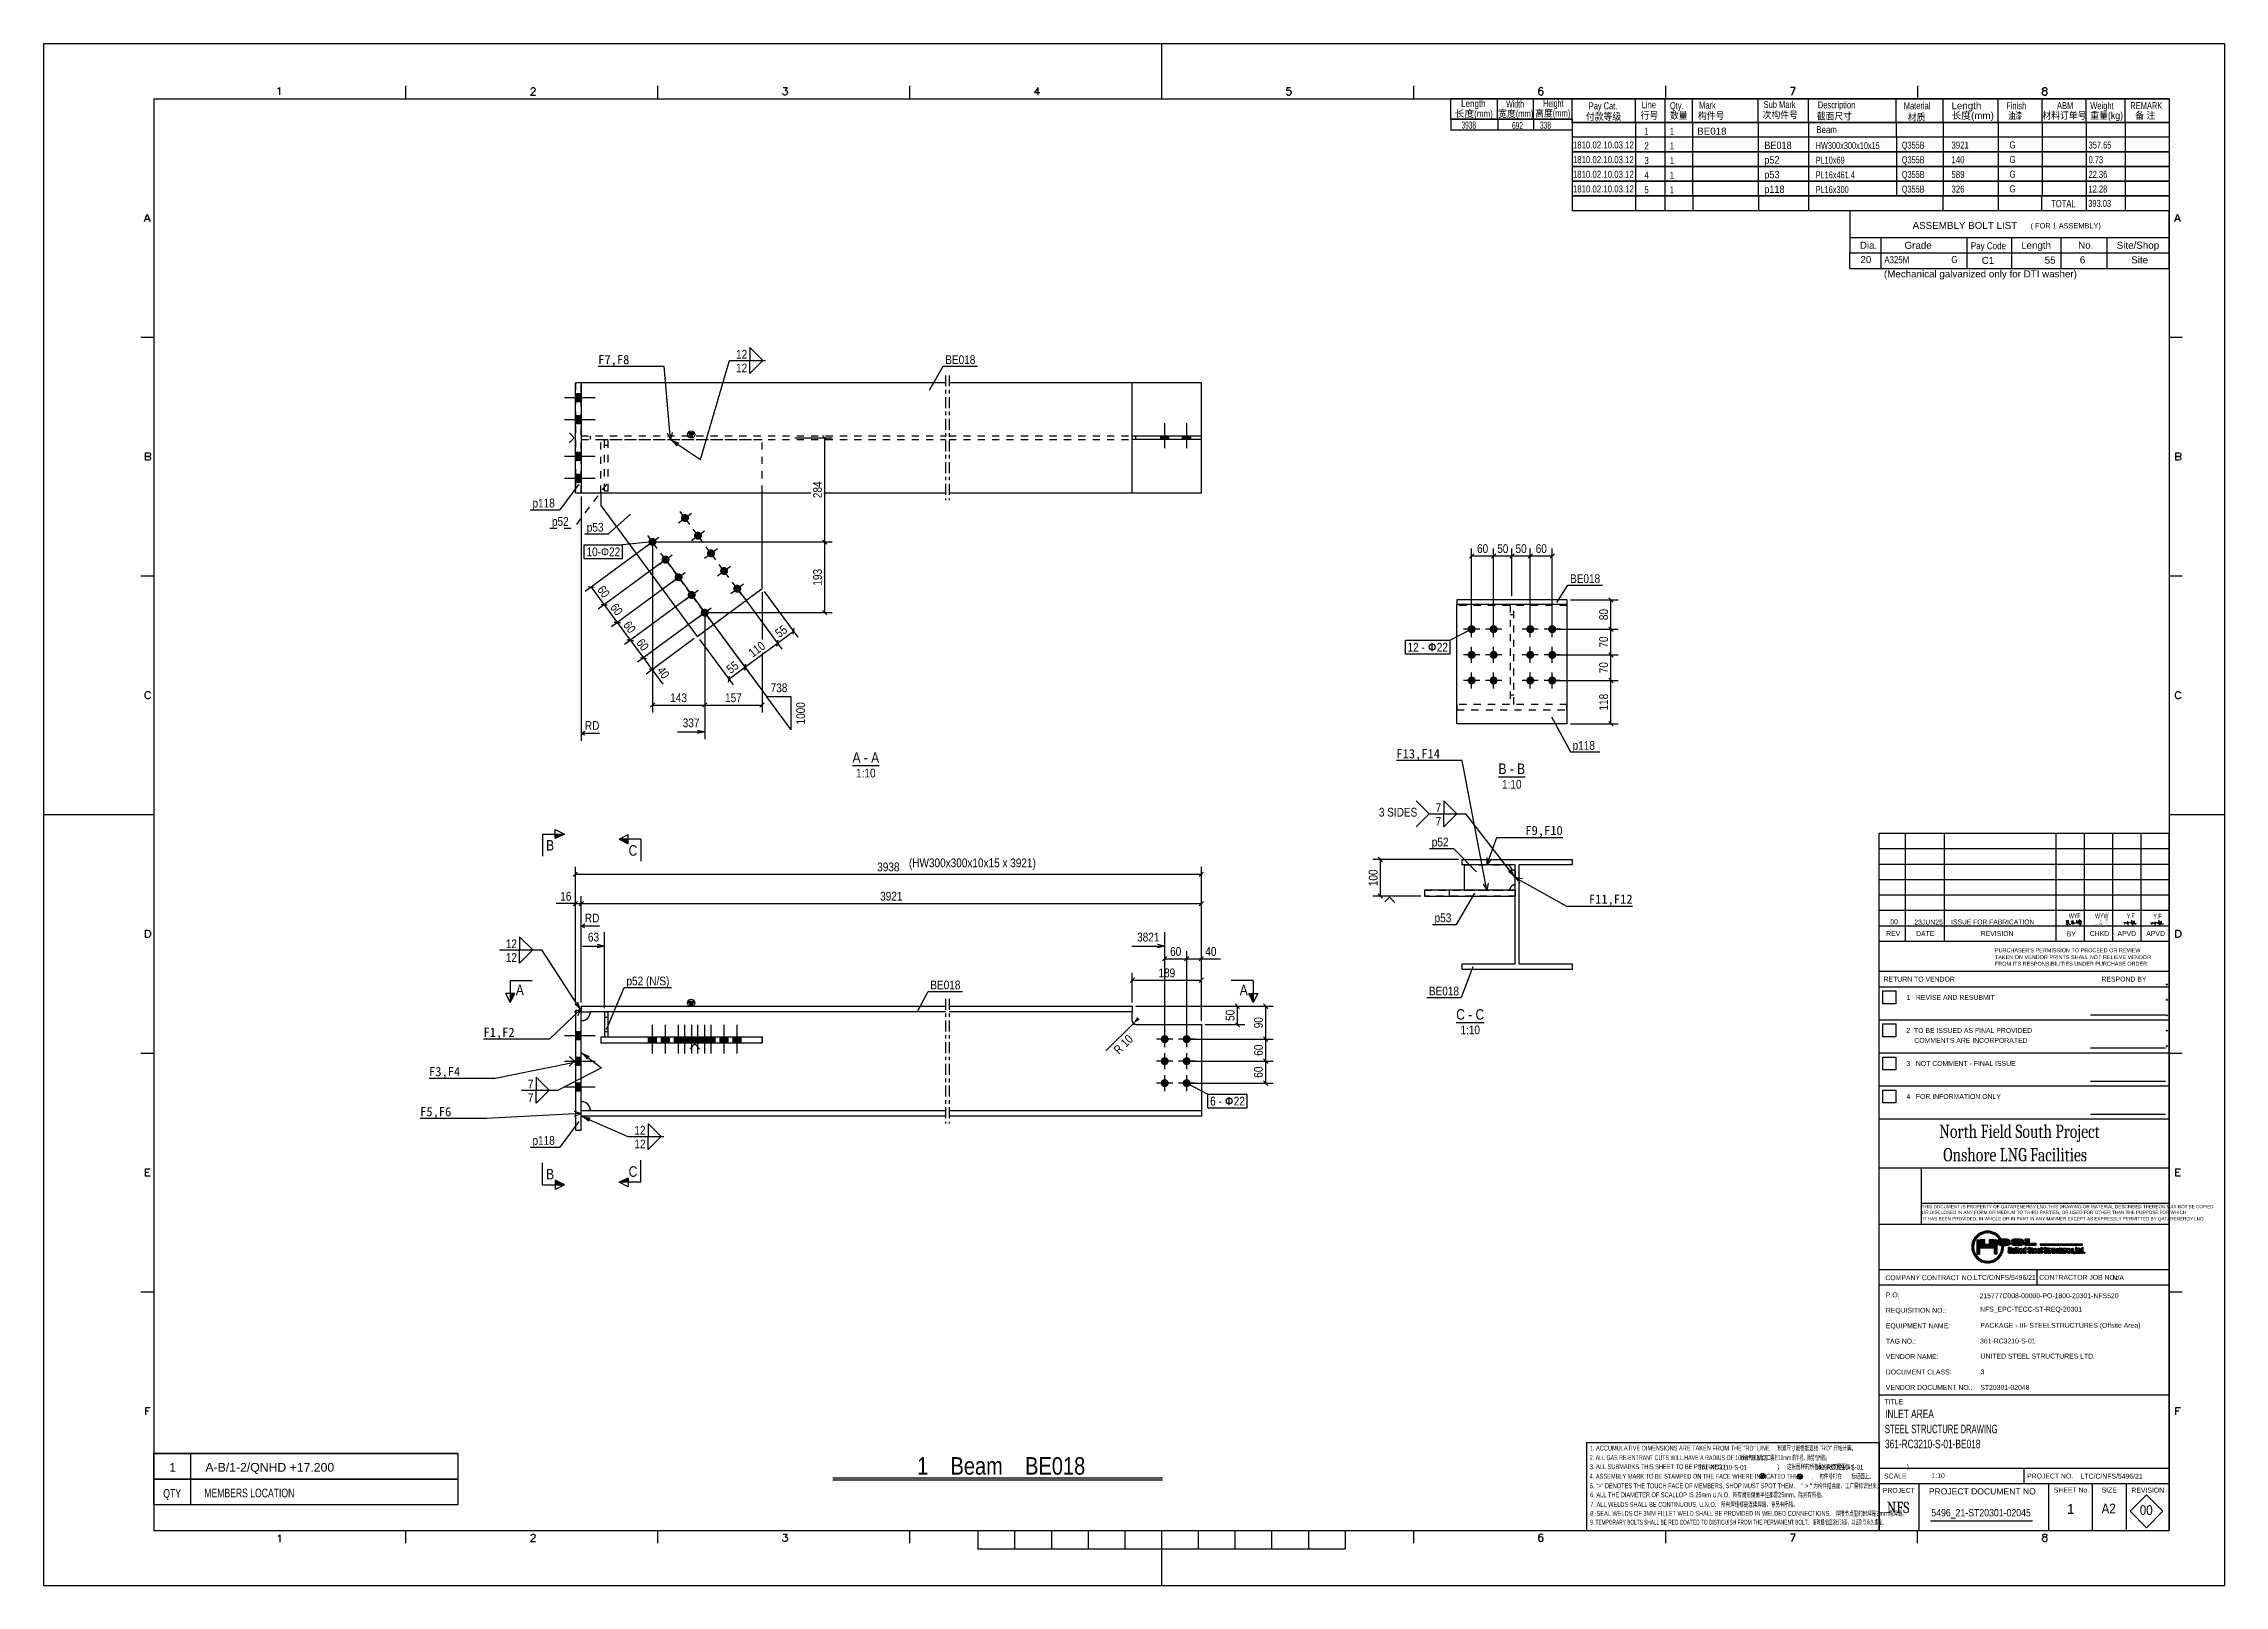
# Model space of a CAD drawing. Header units: millimetres. Extents: x -541 to 54, y -143 to 278.
import ezdxf

# ---------------------------------------------------------------- set-up
doc = ezdxf.new("R2010")
doc.units = ezdxf.units.MM
doc.linetypes.add('DXK_LINE_DOT2', pattern=[3.9198, 1.9599, -1.9599])
doc.linetypes.add('DXK_LINE_DOT3', pattern=[5.9187, 2.979, -0.9799, 0.9799, -0.9799])
doc.layers.add('WELD_LABELS', color=5, linetype='Continuous')
doc.styles.add('Arial', font='ARIAL.TTF', dxfattribs={"height": 0.2})
doc.styles.add('Arial Narrow', font='ARIALN.TTF', dxfattribs={"height": 0.2})
doc.styles.add('Cambria', font='CAMBRIA.TTC', dxfattribs={"height": 0.2})
doc.styles.add('Cambria Math', font='CAMBRIA.TTC', dxfattribs={"height": 0.2})

msp = doc.modelspace()

# ---------------------------------------------------------------- texts
at = {"layer": 'WELD_LABELS', "color": 5, "char_height": 2.5}
for s, insert, attachment_point in [('F7,F8', (-389.67, 189.54), 7), ('F13,F14', (-171.91, 82), 7), ('F9,F10', (-126.5, 61.06), 9), ('F11,F12', (-107.46, 42.32), 9), ('F1,F2', (-420.98, 5.97), 7), ('F3,F4', (-435.83, -4.74), 7), ('F5,F6', (-438.26, -15.68), 7)]:
    msp.add_mtext(s, dxfattribs=dict(at, insert=insert, attachment_point=attachment_point))

# ---------------------------------------------------------------- blocks, each defined once
blk = doc.blocks.new('Unknown-234527772-4036')
at = {"linetype": 'Continuous'}
for points in [[(-72.02, -113.9), (-71.4, -112.82), (-72.58, -112.82)], [(-61.84, -114.07), (-61.22, -112.99), (-62.39, -112.99)]]:
    blk.add_hatch(color=7, dxfattribs=at).paths.add_polyline_path(points)
at = {"color": 7, "linetype": 'Continuous'}
for p, q in [((-120, -104.05), (-120, -128.03)), ((-120, -104.05), (-40.19, -104.05)), ((-40.19, -104.05), (-40.19, -128.03)), ((-120, -128.03), (-40.19, -128.03))]:
    blk.add_line(p, q, dxfattribs=at)
at = {"color": 3, "linetype": 'Continuous'}
for p, q in [((-62.39, -112.99), (-61.84, -114.06)), ((-61.22, -112.99), (-61.84, -114.07))]:
    blk.add_line(p, q, dxfattribs=at)
at = {"color": 7, "linetype": 'Continuous'}
for centre in [(-71.99, -113.2), (-61.81, -113.37)]:
    blk.add_circle(centre, 0.7, dxfattribs=at)
at = {"color": 7, "linetype": 'Continuous', "style": 'Arial'}
for s, height, width, p in [('1. ACCUMULATIVE DIMENSIONS ARE TAKEN FROM THE "RD" LINE.    积累尺寸是根据这线 "RD" 开始计算。', 1.3371, 0.65892, (-119.13, -106.24)), ('4. ASSEMBLY MARK TO BE STAMPED ON THE FACE WHERE INDICATED THUS      .    构件号打在      标记面上。', 1.3371, 0.65892, (-119.18, -113.95)), ('3. ALL SUBMARKS THIS SHEET TO BE PREFIXED (                                 ).    这张图样的所有副标记前面要加 (                                  )。', 1.33711, 0.65892, (-119.13, -111.33)), ('2. ALL GAS RE-ENTRANT CUTS WILL HAVE A RADIUS OF 10mm U.N.O.', 1.3371, 0.617738, (-119.13, -108.87)), ('所有气割直角切口要有10mm 的半径，除另有所指。', 1.3371, 0.541875, (-77.89, -108.87)), ('5. ">" DENOTES THE TOUCH FACE OF MEMBERS, SHOP MUST SPOT THEM.    " > " 为构件结合面，工厂需标识出来。', 1.3371, 0.65892, (-119.13, -116.55)), ('6. ALL THE DIAMETER OF SCALLOP IS 25mm U.N.O.  所有扇形倒角半径都是25mm，除另有所指。', 1.3371, 0.65892, (-119.03, -119.01)), ('8. SEAL WELDS OF 3MM FILLET WELD SHALL BE PROVIDED IN WELDED CONNECTIONS.   焊接节点里的封焊是3mm角焊缝。', 1.3371, 0.65892, (-119.02, -124.07)), ('9. TEMPORARY BOLTS SHALL BE RED COATED TO DISTIGUISH FROM THE PERMANENT BOLT.   临时螺栓应涂红油漆，以区别与永久螺栓。', 1.3371, 0.55892, (-119.01, -126.47)), ('7. ALL WELDS SHALL BE CONTINUOUS, U.N.O.   所有焊缝都是连续焊缝，除另有所指。', 1.3371, 0.65892, (-119, -121.62))]:
    blk.add_text(s, height=height, dxfattribs=dict(at, width=width)).set_placement(p)
at = {"color": 3, "linetype": 'Continuous', "style": 'Arial', "width": 0.7}
for p in [(-89.53, -111.5), (-57.77, -111.46)]:
    blk.add_text('361-RC3210-S-01', height=1.3371, dxfattribs=at).set_placement(p)
blk = doc.blocks.new('Unknown-234527772-4031')
at = {"color": 7, "linetype": 'Continuous'}
for p, q in [((-427.94, -107.03), (-510.94, -107.03)), ((-510.94, -107.03), (-427.94, -107.03)), ((-510.94, -114.03), (-510.94, -107.03)), ((-500.94, -107.03), (-500.94, -114.03)), ((-427.94, -107.03), (-427.94, -114.03)), ((-427.94, -114.03), (-510.94, -114.03)), ((-427.94, -114.03), (-510.94, -114.03)), ((-510.94, -114.03), (-427.94, -114.03)), ((-510.94, -121.03), (-510.94, -114.03)), ((-500.94, -114.03), (-500.94, -121.03)), ((-427.94, -114.03), (-427.94, -121.03)), ((-427.94, -121.03), (-510.94, -121.03))]:
    blk.add_line(p, q, dxfattribs=at)
at = {"color": 7, "linetype": 'Continuous', "style": 'Arial'}
blk.add_text('1', height=2.39, dxfattribs=at).set_placement((-506.7, -112.03))
at = {"color": 7, "style": 'Arial'}
blk.add_text('A-B/1-2/QNHD +17.200', height=2.3877, dxfattribs=at).set_placement((-496.84, -112.03))
at = {"color": 7, "linetype": 'Continuous', "style": 'Arial Narrow', "width": 0.86}
for s, height, p in [('QTY', 2.386, (-508.34, -119.13)), ('MEMBERS LOCATION', 2.3861, (-497.14, -119.03))]:
    blk.add_text(s, height=height, dxfattribs=at).set_placement(p)
blk = doc.blocks.new('Unknown-234527772-4032')
at = {"linetype": 'Continuous'}
for points in [[(-12.83, -48.79), (-13.43, -48.79), (-12.83, -50.23)], [(-12.83, -50.23), (-13.43, -48.79), (-12.83, -50.25)], [(-12.83, -50.25), (-13.43, -48.79), (-12.83, -50.27)], [(-12.83, -50.27), (-13.43, -48.79), (-12.83, -50.28)], [(-12.83, -50.28), (-13.43, -48.79), (-12.83, -50.3)], [(-12.83, -50.3), (-13.43, -48.79), (-12.82, -50.32)], [(-12.82, -50.32), (-13.43, -48.79), (-12.82, -50.33)], [(-12.82, -50.33), (-13.43, -48.79), (-12.81, -50.35)], [(-12.81, -50.35), (-13.43, -48.79), (-12.81, -50.36)], [(-13.43, -48.79), (-13.43, -52.66), (-12.81, -50.36)], [(-12.81, -50.36), (-13.43, -52.66), (-12.8, -50.38)], [(-12.8, -50.38), (-13.43, -52.66), (-12.79, -50.4)], [(-12.79, -50.4), (-13.43, -52.66), (-12.79, -50.41)], [(-12.79, -50.41), (-13.43, -52.66), (-12.78, -50.42)], [(-12.78, -50.42), (-13.43, -52.66), (-12.77, -50.44)], [(-12.77, -50.44), (-13.43, -52.66), (-12.76, -50.45)], [(-12.76, -50.45), (-13.43, -52.66), (-12.75, -50.46)], [(-12.75, -50.46), (-13.43, -52.66), (-12.73, -50.48)], [(-12.73, -50.48), (-13.43, -52.66), (-12.72, -50.49)], [(-12.72, -50.49), (-13.43, -52.66), (-12.71, -50.5)], [(-12.71, -50.5), (-13.43, -52.66), (-12.7, -50.51)], [(-12.7, -50.51), (-13.43, -52.66), (-12.68, -50.52)], [(-12.68, -50.52), (-13.43, -52.66), (-12.67, -50.53)], [(-12.67, -50.53), (-13.43, -52.66), (-12.65, -50.54)], [(-12.65, -50.54), (-13.43, -52.66), (-12.64, -50.54)], [(-12.64, -50.54), (-13.43, -52.66), (-12.62, -50.55)], [(-12.62, -50.55), (-13.43, -52.66), (-12.61, -50.56)], [(-12.61, -50.56), (-13.43, -52.66), (-12.59, -50.56)], [(-12.59, -50.56), (-13.43, -52.66), (-12.58, -50.57)], [(-12.58, -50.57), (-13.43, -52.66), (-12.56, -50.57)], [(-12.56, -50.57), (-13.43, -52.66), (-12.54, -50.57)], [(-13.43, -52.66), (-12.81, -51.21), (-12.54, -50.57)], [(-12.81, -51.22), (-12.81, -51.21), (-13.43, -52.66)], [(-12.82, -51.24), (-12.81, -51.22), (-13.43, -52.66)], [(-12.82, -51.25), (-12.82, -51.24), (-13.43, -52.66)], [(-12.83, -51.27), (-12.82, -51.25), (-13.43, -52.66)], [(-12.83, -51.29), (-12.83, -51.27), (-13.43, -52.66)], [(-12.83, -51.3), (-12.83, -51.29), (-13.43, -52.66)], [(-12.83, -51.32), (-12.83, -51.3), (-13.43, -52.66)], [(-12.83, -51.34), (-12.83, -51.32), (-13.43, -52.66)], [(-12.83, -52.66), (-12.83, -51.34), (-13.43, -52.66)], [(-12.81, -51.21), (-12.8, -51.19), (-12.54, -50.57)], [(-12.54, -50.57), (-12.8, -51.19), (-12.53, -50.57)], [(-12.53, -50.57), (-12.8, -51.19), (-12.51, -50.58)], [(-12.8, -51.19), (-12.79, -51.18), (-12.51, -50.58)], [(-12.51, -50.58), (-12.79, -51.18), (-12.49, -50.58)], [(-12.79, -51.18), (-12.79, -51.16), (-12.49, -50.58)], [(-12.79, -51.16), (-12.78, -51.15), (-12.49, -50.58)], [(-12.78, -51.15), (-12.77, -51.13), (-12.49, -50.58)], [(-12.77, -51.13), (-12.76, -51.12), (-12.49, -50.58)], [(-12.76, -51.12), (-12.75, -51.11), (-12.49, -50.58)], [(-12.75, -51.11), (-12.73, -51.1), (-12.49, -50.58)], [(-12.73, -51.1), (-12.72, -51.08), (-12.49, -50.58)], [(-12.72, -51.08), (-12.71, -51.07), (-12.49, -50.58)], [(-12.71, -51.07), (-12.7, -51.06), (-12.49, -50.58)], [(-12.7, -51.06), (-12.68, -51.05), (-12.49, -50.58)], [(-12.68, -51.05), (-12.67, -51.04), (-12.49, -50.58)], [(-12.67, -51.04), (-12.65, -51.04), (-12.49, -50.58)], [(-11.36, -48.77), (-12.66, -48.77), (-12.65, -49.91)], [(-12.66, -48.77), (-12.66, -49.82), (-12.65, -49.91)], [(-11.36, -49.78), (-11.36, -48.77), (-12.65, -49.91)], [(-11.33, -49.89), (-11.36, -49.78), (-12.65, -49.91)], [(-11.25, -49.96), (-11.33, -49.89), (-12.65, -49.91)], [(-12.61, -50), (-12.54, -50.09), (-12.65, -49.91)], [(-12.54, -50.09), (-12.44, -50.16), (-12.65, -49.91)], [(-12.44, -50.16), (-12.32, -50.23), (-12.65, -49.91)], [(-12.32, -50.23), (-12.17, -50.29), (-12.65, -49.91)], [(-12.17, -50.29), (-12.05, -50.33), (-12.65, -49.91)], [(-12.05, -50.33), (-11.88, -50.36), (-12.65, -49.91)], [(-11.88, -50.36), (-11.69, -50.4), (-12.65, -49.91)], [(-11.69, -50.4), (-11.48, -50.42), (-12.65, -49.91)], [(-11.48, -50.42), (-11.25, -50.44), (-12.65, -49.91)], [(-11.25, -50.44), (-11, -50.45), (-12.65, -49.91)], [(-11, -50.45), (-10.73, -50.46), (-12.65, -49.91)], [(-10.73, -50.46), (-10.54, -50.45), (-12.65, -49.91)], [(-10.54, -50.45), (-10.29, -50.45), (-12.65, -49.91)], [(-10.29, -50.45), (-10.05, -50.43), (-12.65, -49.91)], [(-10.05, -50.43), (-9.83, -50.41), (-12.65, -49.91)], [(-9.83, -50.41), (-9.64, -50.38), (-12.65, -49.91)], [(-9.64, -50.38), (-9.46, -50.34), (-12.65, -49.91)], [(-9.46, -50.34), (-9.3, -50.29), (-12.65, -49.91)], [(-9.3, -50.29), (-9.17, -50.24), (-12.65, -49.91)], [(-9.17, -50.24), (-9.04, -50.17), (-12.65, -49.91)], [(-9.04, -50.17), (-10.82, -50.04), (-12.65, -49.91)], [(-10.82, -50.04), (-11.05, -50.02), (-12.65, -49.91)], [(-11.05, -50.02), (-11.21, -49.98), (-12.65, -49.91)], [(-11.21, -49.98), (-11.25, -49.96), (-12.65, -49.91)], [(-12.65, -51.04), (-12.64, -51.03), (-12.49, -50.58)], [(-12.64, -51.03), (-12.62, -51.02), (-12.49, -50.58)], [(-12.62, -51.02), (-12.61, -51.02), (-12.49, -50.58)], [(-12.61, -51.02), (-12.59, -51.01), (-12.49, -50.58)], [(-12.59, -51.01), (-12.58, -51.01), (-12.49, -50.58)], [(-12.58, -51.01), (-12.56, -51), (-12.49, -50.58)], [(-12.56, -51), (-12.54, -51), (-12.49, -50.58)], [(-12.54, -51), (-12.53, -51), (-12.49, -50.58)], [(-12.53, -51), (-12.51, -51), (-12.49, -50.58)], [(-12.51, -51), (-12.49, -51), (-12.49, -50.58)], [(-12.49, -51), (-9.02, -51), (-12.49, -50.58)], [(-9.02, -51), (-9, -51), (-12.49, -50.58)], [(-9, -51), (-8.98, -51), (-12.49, -50.58)], [(-8.98, -51), (-9.02, -50.58), (-12.49, -50.58)], [(-10.73, -50.04), (-10.82, -50.04), (-9.04, -50.17)], [(-10.48, -50.03), (-10.73, -50.04), (-9.04, -50.17)], [(-10.29, -49.99), (-10.48, -50.03), (-9.04, -50.17)], [(-10.26, -49.98), (-10.29, -49.99), (-9.04, -50.17)], [(-10.16, -49.92), (-10.26, -49.98), (-9.04, -50.17)], [(-10.12, -49.82), (-10.16, -49.92), (-9.04, -50.17)], [(-8.81, -48.77), (-10.12, -48.77), (-9.04, -50.17)], [(-10.12, -48.77), (-10.12, -49.78), (-9.04, -50.17)], [(-10.12, -49.78), (-10.12, -49.82), (-9.04, -50.17)], [(-8.81, -49.82), (-8.81, -48.77), (-9.04, -50.17)], [(-8.83, -49.92), (-8.81, -49.82), (-9.04, -50.17)], [(-8.87, -50.02), (-8.83, -49.92), (-9.04, -50.17)], [(-8.94, -50.1), (-8.87, -50.02), (-9.04, -50.17)], [(-9, -50.58), (-9.02, -50.58), (-8.98, -51)], [(-8.98, -50.57), (-9, -50.58), (-8.98, -51)], [(-8.97, -51), (-8.71, -50.38), (-8.98, -51)], [(-8.71, -50.38), (-8.72, -50.4), (-8.98, -51)], [(-8.72, -50.4), (-8.72, -50.41), (-8.98, -51)], [(-8.72, -50.41), (-8.73, -50.42), (-8.98, -51)], [(-8.73, -50.42), (-8.74, -50.44), (-8.98, -51)], [(-8.74, -50.44), (-8.75, -50.45), (-8.98, -51)], [(-8.75, -50.45), (-8.76, -50.46), (-8.98, -51)], [(-8.76, -50.46), (-8.78, -50.48), (-8.98, -51)], [(-8.78, -50.48), (-8.79, -50.49), (-8.98, -51)], [(-8.79, -50.49), (-8.8, -50.5), (-8.98, -51)], [(-8.8, -50.5), (-8.81, -50.51), (-8.98, -51)], [(-8.81, -50.51), (-8.83, -50.52), (-8.98, -51)], [(-8.83, -50.52), (-8.84, -50.53), (-8.98, -51)], [(-8.84, -50.53), (-8.86, -50.54), (-8.98, -51)], [(-8.86, -50.54), (-8.87, -50.54), (-8.98, -51)], [(-8.87, -50.54), (-8.89, -50.55), (-8.98, -51)], [(-8.89, -50.55), (-8.9, -50.56), (-8.98, -51)], [(-8.9, -50.56), (-8.92, -50.56), (-8.98, -51)], [(-8.92, -50.56), (-8.93, -50.57), (-8.98, -51)], [(-8.93, -50.57), (-8.95, -50.57), (-8.98, -51)], [(-8.95, -50.57), (-8.97, -50.57), (-8.98, -51)], [(-8.97, -50.57), (-8.98, -50.57), (-8.98, -51)], [(-8.95, -51), (-8.7, -50.36), (-8.97, -51)], [(-8.7, -50.36), (-8.71, -50.38), (-8.97, -51)], [(-8.93, -51.01), (-8.7, -50.36), (-8.95, -51)], [(-8.92, -51.01), (-8.09, -48.79), (-8.93, -51.01)], [(-8.09, -48.79), (-8.7, -50.35), (-8.93, -51.01)], [(-8.7, -50.35), (-8.7, -50.36), (-8.93, -51.01)], [(-8.9, -51.02), (-8.09, -48.79), (-8.92, -51.01)], [(-8.89, -51.02), (-8.09, -48.79), (-8.9, -51.02)], [(-8.87, -51.03), (-8.09, -48.79), (-8.89, -51.02)], [(-8.86, -51.04), (-8.09, -48.79), (-8.87, -51.03)], [(-8.84, -51.04), (-8.09, -48.79), (-8.86, -51.04)], [(-8.83, -51.05), (-8.09, -48.79), (-8.84, -51.04)], [(-8.81, -51.06), (-8.09, -48.79), (-8.83, -51.05)], [(-8.8, -51.07), (-8.09, -48.79), (-8.81, -51.06)], [(-8.79, -51.08), (-8.09, -48.79), (-8.8, -51.07)], [(-8.78, -51.1), (-8.09, -48.79), (-8.79, -51.08)], [(-8.76, -51.11), (-8.09, -48.79), (-8.78, -51.1)], [(-8.75, -51.12), (-8.09, -48.79), (-8.76, -51.11)], [(-8.74, -51.13), (-8.09, -48.79), (-8.75, -51.12)], [(-8.73, -51.15), (-8.09, -48.79), (-8.74, -51.13)], [(-8.72, -51.16), (-8.09, -48.79), (-8.73, -51.15)], [(-8.71, -51.19), (-8.09, -48.79), (-8.72, -51.18)], [(-8.72, -51.18), (-8.09, -48.79), (-8.72, -51.16)], [(-8.7, -51.21), (-8.09, -48.79), (-8.71, -51.19)], [(-8.09, -52.66), (-8.09, -48.79), (-8.7, -51.21)], [(-8.69, -50.33), (-8.7, -50.35), (-8.09, -48.79)], [(-8.7, -51.22), (-8.09, -52.66), (-8.7, -51.21)], [(-8.69, -51.24), (-8.09, -52.66), (-8.7, -51.22)], [(-8.68, -50.3), (-8.69, -50.32), (-8.09, -48.79)], [(-8.69, -50.32), (-8.69, -50.33), (-8.09, -48.79)], [(-8.69, -51.25), (-8.09, -52.66), (-8.69, -51.24)], [(-8.68, -51.27), (-8.09, -52.66), (-8.69, -51.25)], [(-8.68, -48.79), (-8.68, -50.23), (-8.09, -48.79)], [(-8.68, -50.23), (-8.68, -50.25), (-8.09, -48.79)], [(-8.68, -50.25), (-8.68, -50.27), (-8.09, -48.79)], [(-8.68, -50.27), (-8.68, -50.28), (-8.09, -48.79)], [(-8.68, -50.28), (-8.68, -50.3), (-8.09, -48.79)], [(-8.68, -51.29), (-8.09, -52.66), (-8.68, -51.27)], [(-8.68, -51.3), (-8.09, -52.66), (-8.68, -51.29)], [(-8.68, -51.32), (-8.09, -52.66), (-8.68, -51.3)], [(-8.68, -51.34), (-8.09, -52.66), (-8.68, -51.32)], [(-8.68, -52.66), (-8.09, -52.66), (-8.68, -51.34)], [(-6.69, -49.72), (-7.96, -49.72), (-6.61, -49.8)], [(-6.61, -49.8), (-7.96, -49.72), (-6.5, -49.85)], [(-6.5, -49.85), (-7.96, -49.72), (-6.34, -49.88)], [(-7.96, -49.72), (-7.96, -49.73), (-6.34, -49.88)], [(-7.96, -49.73), (-7.92, -49.81), (-6.34, -49.88)], [(-6.34, -49.88), (-7.92, -49.81), (-6.13, -49.89)], [(-7.92, -49.81), (-7.87, -49.89), (-6.13, -49.89)], [(-7.87, -48.99), (-7.89, -49.07), (-7.83, -48.91)], [(-7.89, -49.07), (-7.88, -49.14), (-7.83, -48.91)], [(-7.88, -49.14), (-7.84, -49.22), (-7.83, -48.91)], [(-6.13, -49.89), (-7.87, -49.89), (-6.09, -49.89)], [(-7.87, -49.89), (-7.79, -49.96), (-6.09, -49.89)], [(-7.84, -49.22), (-7.77, -49.29), (-7.83, -48.91)], [(-5.95, -48.56), (-6.18, -48.55), (-7.83, -48.91)], [(-6.18, -48.55), (-6.35, -48.55), (-7.83, -48.91)], [(-6.35, -48.55), (-6.57, -48.56), (-7.83, -48.91)], [(-5.54, -48.58), (-5.74, -48.56), (-7.83, -48.91)], [(-5.74, -48.56), (-5.95, -48.56), (-7.83, -48.91)], [(-6.57, -48.56), (-6.77, -48.57), (-7.83, -48.91)], [(-6.77, -48.57), (-6.96, -48.59), (-7.83, -48.91)], [(-5.35, -48.6), (-5.54, -48.58), (-7.83, -48.91)], [(-6.96, -48.59), (-7.13, -48.62), (-7.83, -48.91)], [(-5.19, -48.63), (-5.35, -48.6), (-7.83, -48.91)], [(-7.13, -48.62), (-7.29, -48.65), (-7.83, -48.91)], [(-5.03, -48.66), (-5.19, -48.63), (-7.83, -48.91)], [(-7.29, -48.65), (-7.43, -48.69), (-7.83, -48.91)], [(-4.95, -48.68), (-5.03, -48.66), (-7.83, -48.91)], [(-4.8, -48.73), (-4.95, -48.68), (-7.83, -48.91)], [(-7.43, -48.69), (-7.53, -48.72), (-7.83, -48.91)], [(-7.53, -48.72), (-7.66, -48.78), (-7.83, -48.91)], [(-4.68, -48.79), (-4.8, -48.73), (-7.83, -48.91)], [(-7.66, -48.78), (-7.76, -48.84), (-7.83, -48.91)], [(-4.59, -48.86), (-4.68, -48.79), (-7.83, -48.91)], [(-4.51, -48.93), (-4.59, -48.86), (-7.83, -48.91)], [(-7.77, -49.29), (-7.7, -49.34), (-7.83, -48.91)], [(-7.7, -49.34), (-7.57, -49.4), (-7.83, -48.91)], [(-7.57, -49.4), (-7.42, -49.45), (-7.83, -48.91)], [(-7.42, -49.45), (-7.4, -49.46), (-7.83, -48.91)], [(-7.4, -49.46), (-7.25, -49.49), (-7.83, -48.91)], [(-7.25, -49.49), (-7.03, -49.52), (-7.83, -48.91)], [(-7.03, -49.52), (-6.92, -49.54), (-7.83, -48.91)], [(-6.92, -49.54), (-6.74, -49.56), (-7.83, -48.91)], [(-6.74, -49.56), (-6.54, -49.58), (-7.83, -48.91)], [(-6.54, -49.58), (-6.32, -49.61), (-7.83, -48.91)], [(-6.32, -49.61), (-6.15, -49.62), (-7.83, -48.91)], [(-6.15, -49.62), (-5.96, -49.65), (-7.83, -48.91)], [(-5.96, -49.65), (-5.76, -49.68), (-7.83, -48.91)], [(-5.76, -49.68), (-5.64, -49.72), (-7.83, -48.91)], [(-5.64, -49.72), (-4.65, -50.07), (-7.83, -48.91)], [(-4.65, -50.07), (-4.53, -50.01), (-7.83, -48.91)], [(-4.53, -50.01), (-4.45, -49.95), (-7.83, -48.91)], [(-4.45, -49.95), (-4.38, -49.88), (-7.83, -48.91)], [(-4.38, -49.88), (-4.34, -49.8), (-7.83, -48.91)], [(-4.34, -49.8), (-4.33, -49.71), (-7.83, -48.91)], [(-4.33, -49.71), (-4.34, -49.64), (-7.83, -48.91)], [(-4.34, -49.64), (-4.38, -49.57), (-7.83, -48.91)], [(-4.38, -49.57), (-4.46, -49.5), (-7.83, -48.91)], [(-4.46, -49.5), (-4.55, -49.44), (-7.83, -48.91)], [(-4.55, -49.44), (-4.68, -49.38), (-7.83, -48.91)], [(-4.68, -49.38), (-6.24, -49.15), (-7.83, -48.91)], [(-6.24, -49.15), (-6.45, -49.12), (-7.83, -48.91)], [(-6.45, -49.12), (-6.57, -49.08), (-7.83, -48.91)], [(-6.57, -49.08), (-6.62, -49.03), (-7.83, -48.91)], [(-6.62, -49.03), (-6.61, -49.01), (-7.83, -48.91)], [(-6.61, -49.01), (-6.51, -48.95), (-7.83, -48.91)], [(-6.51, -48.95), (-6.42, -48.93), (-7.83, -48.91)], [(-6.42, -48.93), (-6.2, -48.92), (-7.83, -48.91)], [(-6.2, -48.92), (-4.51, -48.93), (-7.83, -48.91)], [(-6.09, -49.89), (-7.79, -49.96), (-5.88, -49.88)], [(-7.79, -49.96), (-7.69, -50.02), (-5.88, -49.88)], [(-7.69, -50.02), (-7.57, -50.08), (-5.88, -49.88)], [(-7.57, -50.08), (-7.43, -50.13), (-5.88, -49.88)], [(-5.88, -49.88), (-7.43, -50.13), (-5.73, -49.85)], [(-7.43, -50.13), (-7.3, -50.17), (-5.73, -49.85)], [(-7.3, -50.17), (-7.14, -50.2), (-5.73, -49.85)], [(-7.14, -50.2), (-6.97, -50.23), (-5.73, -49.85)], [(-6.97, -50.23), (-6.79, -50.25), (-5.73, -49.85)], [(-6.79, -50.25), (-6.59, -50.26), (-5.73, -49.85)], [(-6.59, -50.26), (-6.37, -50.27), (-5.73, -49.85)], [(-5.73, -49.85), (-6.37, -50.27), (-5.61, -49.8)], [(-6.37, -50.27), (-6.15, -50.28), (-5.61, -49.8)], [(-6.08, -49.17), (-6.24, -49.15), (-4.68, -49.38)], [(-6, -48.93), (-4.51, -48.93), (-6.2, -48.92)], [(-6.15, -50.28), (-6.09, -50.28), (-5.61, -49.8)], [(-6.09, -50.28), (-5.86, -50.27), (-5.61, -49.8)], [(-6.01, -49.18), (-6.08, -49.17), (-4.68, -49.38)], [(-5.83, -49.2), (-6.01, -49.18), (-4.68, -49.38)], [(-5.84, -48.96), (-4.44, -49.06), (-6, -48.93)], [(-4.44, -49.06), (-4.46, -49.01), (-6, -48.93)], [(-4.46, -49.01), (-4.51, -48.93), (-6, -48.93)], [(-5.86, -50.27), (-5.65, -50.26), (-5.61, -49.8)], [(-5.75, -48.99), (-4.44, -49.06), (-5.84, -48.96)], [(-5.78, -49.2), (-5.83, -49.2), (-4.68, -49.38)], [(-5.51, -49.23), (-5.78, -49.2), (-4.68, -49.38)], [(-5.68, -49.06), (-4.44, -49.06), (-5.75, -48.99)], [(-5.61, -49.8), (-5.65, -50.26), (-5.6, -49.77)], [(-5.65, -50.26), (-5.45, -50.25), (-5.6, -49.77)], [(-5.6, -49.77), (-5.09, -50.2), (-5.64, -49.72)], [(-5.09, -50.2), (-4.94, -50.17), (-5.64, -49.72)], [(-4.94, -50.17), (-4.8, -50.13), (-5.64, -49.72)], [(-4.8, -50.13), (-4.79, -50.13), (-5.64, -49.72)], [(-4.79, -50.13), (-4.65, -50.07), (-5.64, -49.72)], [(-5.45, -50.25), (-5.26, -50.23), (-5.6, -49.77)], [(-5.26, -50.23), (-5.09, -50.2), (-5.6, -49.77)], [(-5.28, -49.26), (-5.51, -49.23), (-4.68, -49.38)], [(-5.1, -49.28), (-5.28, -49.26), (-4.68, -49.38)], [(-4.95, -49.31), (-5.1, -49.28), (-4.68, -49.38)], [(-4.85, -49.33), (-4.95, -49.31), (-4.68, -49.38)], [(-2.96, -49.72), (-4.22, -49.72), (-2.88, -49.8)], [(-2.88, -49.8), (-4.22, -49.72), (-2.77, -49.85)], [(-2.77, -49.85), (-4.22, -49.72), (-2.61, -49.88)], [(-4.22, -49.72), (-4.22, -49.73), (-2.61, -49.88)], [(-4.22, -49.73), (-4.19, -49.81), (-2.61, -49.88)], [(-2.61, -49.88), (-4.19, -49.81), (-2.4, -49.89)], [(-4.19, -49.81), (-4.14, -49.89), (-2.4, -49.89)], [(-4.14, -48.99), (-4.15, -49.07), (-4.1, -48.91)], [(-4.15, -49.07), (-4.14, -49.14), (-4.1, -48.91)], [(-4.14, -49.14), (-4.1, -49.22), (-4.1, -48.91)], [(-2.4, -49.89), (-4.14, -49.89), (-2.36, -49.89)], [(-4.14, -49.89), (-4.06, -49.96), (-2.36, -49.89)], [(-2.22, -48.56), (-2.45, -48.55), (-4.1, -48.91)], [(-2.45, -48.55), (-2.61, -48.55), (-4.1, -48.91)], [(-2.61, -48.55), (-2.83, -48.56), (-4.1, -48.91)], [(-1.8, -48.58), (-2, -48.56), (-4.1, -48.91)], [(-2, -48.56), (-2.22, -48.56), (-4.1, -48.91)], [(-2.83, -48.56), (-3.04, -48.57), (-4.1, -48.91)], [(-3.04, -48.57), (-3.22, -48.59), (-4.1, -48.91)], [(-1.62, -48.6), (-1.8, -48.58), (-4.1, -48.91)], [(-3.22, -48.59), (-3.4, -48.62), (-4.1, -48.91)], [(-1.45, -48.63), (-1.62, -48.6), (-4.1, -48.91)], [(-3.4, -48.62), (-3.56, -48.65), (-4.1, -48.91)], [(-1.3, -48.66), (-1.45, -48.63), (-4.1, -48.91)], [(-3.56, -48.65), (-3.7, -48.69), (-4.1, -48.91)], [(-1.22, -48.68), (-1.3, -48.66), (-4.1, -48.91)], [(-1.07, -48.73), (-1.22, -48.68), (-4.1, -48.91)], [(-3.7, -48.69), (-3.8, -48.72), (-4.1, -48.91)], [(-3.8, -48.72), (-3.93, -48.78), (-4.1, -48.91)], [(-0.95, -48.79), (-1.07, -48.73), (-4.1, -48.91)], [(-3.93, -48.78), (-4.03, -48.84), (-4.1, -48.91)], [(-0.85, -48.86), (-0.95, -48.79), (-4.1, -48.91)], [(-0.78, -48.93), (-0.85, -48.86), (-4.1, -48.91)], [(-4.1, -49.22), (-4.03, -49.29), (-4.1, -48.91)], [(-4.03, -49.29), (-3.96, -49.34), (-4.1, -48.91)], [(-3.96, -49.34), (-3.84, -49.4), (-4.1, -48.91)], [(-3.84, -49.4), (-3.68, -49.45), (-4.1, -48.91)], [(-3.68, -49.45), (-3.67, -49.46), (-4.1, -48.91)], [(-3.67, -49.46), (-3.51, -49.49), (-4.1, -48.91)], [(-3.51, -49.49), (-3.3, -49.52), (-4.1, -48.91)], [(-3.3, -49.52), (-3.19, -49.54), (-4.1, -48.91)], [(-3.19, -49.54), (-3.01, -49.56), (-4.1, -48.91)], [(-3.01, -49.56), (-2.81, -49.58), (-4.1, -48.91)], [(-2.81, -49.58), (-2.58, -49.61), (-4.1, -48.91)], [(-2.58, -49.61), (-2.41, -49.62), (-4.1, -48.91)], [(-2.41, -49.62), (-2.23, -49.65), (-4.1, -48.91)], [(-2.23, -49.65), (-2.03, -49.68), (-4.1, -48.91)], [(-2.03, -49.68), (-1.91, -49.72), (-4.1, -48.91)], [(-1.91, -49.72), (-0.91, -50.07), (-4.1, -48.91)], [(-0.91, -50.07), (-0.8, -50.01), (-4.1, -48.91)], [(-0.8, -50.01), (-0.71, -49.95), (-4.1, -48.91)], [(-0.71, -49.95), (-0.65, -49.88), (-4.1, -48.91)], [(-0.65, -49.88), (-0.61, -49.8), (-4.1, -48.91)], [(-0.61, -49.8), (-0.6, -49.71), (-4.1, -48.91)], [(-0.6, -49.71), (-0.61, -49.64), (-4.1, -48.91)], [(-0.61, -49.64), (-0.65, -49.57), (-4.1, -48.91)], [(-0.65, -49.57), (-0.72, -49.5), (-4.1, -48.91)], [(-0.72, -49.5), (-0.81, -49.44), (-4.1, -48.91)], [(-0.81, -49.44), (-0.95, -49.38), (-4.1, -48.91)], [(-0.95, -49.38), (-2.5, -49.15), (-4.1, -48.91)], [(-2.5, -49.15), (-2.71, -49.12), (-4.1, -48.91)], [(-2.71, -49.12), (-2.84, -49.08), (-4.1, -48.91)], [(-2.84, -49.08), (-2.88, -49.03), (-4.1, -48.91)], [(-2.88, -49.03), (-2.88, -49.01), (-4.1, -48.91)], [(-2.88, -49.01), (-2.78, -48.95), (-4.1, -48.91)], [(-2.78, -48.95), (-2.69, -48.93), (-4.1, -48.91)], [(-2.69, -48.93), (-2.47, -48.92), (-4.1, -48.91)], [(-2.47, -48.92), (-0.78, -48.93), (-4.1, -48.91)], [(-2.36, -49.89), (-4.06, -49.96), (-2.14, -49.88)], [(-4.06, -49.96), (-3.96, -50.02), (-2.14, -49.88)], [(-3.96, -50.02), (-3.84, -50.08), (-2.14, -49.88)], [(-3.84, -50.08), (-3.69, -50.13), (-2.14, -49.88)], [(-2.14, -49.88), (-3.69, -50.13), (-2, -49.85)], [(-3.69, -50.13), (-3.57, -50.17), (-2, -49.85)], [(-3.57, -50.17), (-3.41, -50.2), (-2, -49.85)], [(-3.41, -50.2), (-3.24, -50.23), (-2, -49.85)], [(-3.24, -50.23), (-3.05, -50.25), (-2, -49.85)], [(-3.05, -50.25), (-2.86, -50.26), (-2, -49.85)], [(-2.86, -50.26), (-2.64, -50.27), (-2, -49.85)], [(-2, -49.85), (-2.64, -50.27), (-1.88, -49.8)], [(-2.64, -50.27), (-2.41, -50.28), (-1.88, -49.8)], [(-2.35, -49.17), (-2.5, -49.15), (-0.95, -49.38)], [(-2.27, -48.93), (-0.78, -48.93), (-2.47, -48.92)], [(-2.41, -50.28), (-2.36, -50.28), (-1.88, -49.8)], [(-2.36, -50.28), (-2.13, -50.27), (-1.88, -49.8)], [(-2.28, -49.18), (-2.35, -49.17), (-0.95, -49.38)], [(-2.09, -49.2), (-2.28, -49.18), (-0.95, -49.38)], [(-2.1, -48.96), (-0.71, -49.06), (-2.27, -48.93)], [(-0.71, -49.06), (-0.73, -49.01), (-2.27, -48.93)], [(-0.73, -49.01), (-0.78, -48.93), (-2.27, -48.93)], [(-2.13, -50.27), (-1.91, -50.26), (-1.88, -49.8)], [(-2.02, -48.99), (-0.71, -49.06), (-2.1, -48.96)], [(-2.04, -49.2), (-2.09, -49.2), (-0.95, -49.38)], [(-1.78, -49.23), (-2.04, -49.2), (-0.95, -49.38)], [(-1.95, -49.06), (-0.71, -49.06), (-2.02, -48.99)], [(-1.87, -49.77), (-1.36, -50.2), (-1.91, -49.72)], [(-1.36, -50.2), (-1.21, -50.17), (-1.91, -49.72)], [(-1.21, -50.17), (-1.07, -50.13), (-1.91, -49.72)], [(-1.07, -50.13), (-1.05, -50.13), (-1.91, -49.72)], [(-1.05, -50.13), (-0.91, -50.07), (-1.91, -49.72)], [(-1.88, -49.8), (-1.91, -50.26), (-1.87, -49.77)], [(-1.91, -50.26), (-1.71, -50.25), (-1.87, -49.77)], [(-1.71, -50.25), (-1.53, -50.23), (-1.87, -49.77)], [(-1.53, -50.23), (-1.36, -50.2), (-1.87, -49.77)], [(-1.55, -49.26), (-1.78, -49.23), (-0.95, -49.38)], [(-1.36, -49.28), (-1.55, -49.26), (-0.95, -49.38)], [(-1.22, -49.31), (-1.36, -49.28), (-0.95, -49.38)], [(-1.12, -49.33), (-1.22, -49.31), (-0.95, -49.38)], [(0.85, -48.59), (-0.46, -48.59), (0.85, -49.8)], [(-0.46, -48.59), (-0.46, -50.23), (0.85, -49.8)], [(0.85, -49.8), (-0.46, -50.23), (2.62, -50.23)], [(2.62, -49.8), (0.85, -49.8), (2.62, -50.23)], [(3.79, -49.89), (3.79, -50.23), (15.19, -49.89)], [(3.79, -50.23), (15.19, -50.23), (15.19, -49.89)]]:
    blk.add_hatch(color=3, dxfattribs=at).paths.add_polyline_path(points)
at = {"color": 7, "linetype": 'Continuous'}
for p, q in [((-40.19, -128.03), (-40.19, 62.18)), ((-40.19, 62.18), (38.99, 62.18)), ((-32.98, 32.75), (-32.98, 62.18)), ((-22.35, 32.75), (-22.35, 62.18)), ((8.15, 32.75), (8.15, 62.18)), ((15.86, 32.75), (15.86, 62.18)), ((23.57, 32.75), (23.57, 62.18)), ((31.28, 32.75), (31.28, 62.18)), ((38.99, -127.89), (38.99, 62.18)), ((-40.19, 57.98), (38.99, 57.98)), ((-40.19, 53.77), (38.99, 53.77)), ((-40.19, 49.57), (38.99, 49.57)), ((-40.19, 45.36), (38.99, 45.36)), ((-40.19, 41.16), (38.99, 41.16)), ((-40.19, 36.95), (38.99, 36.95)), ((-40.19, 32.77), (38.96, 32.77)), ((-40.19, 24.52), (38.99, 24.52)), ((-40.19, 20.32), (38.99, 20.32)), ((-39.17, 19.15), (-35.66, 19.15)), ((-39.17, 15.64), (-39.17, 19.15)), ((-35.66, 19.15), (-35.66, 15.64)), ((-35.66, 15.64), (-39.17, 15.64)), ((17.47, 12.6), (37.96, 12.6)), ((-40.19, 11.31), (38.99, 11.31)), ((-39.17, 10.14), (-35.66, 10.14)), ((-39.17, 6.63), (-39.17, 10.14)), ((-35.66, 6.63), (-39.17, 6.63)), ((-35.66, 10.14), (-35.66, 6.63)), ((-40.19, 2.29), (38.99, 2.29)), ((-39.17, 1.12), (-35.66, 1.12)), ((-39.17, -2.38), (-39.17, 1.12)), ((-35.66, 1.12), (-35.66, -2.38)), ((17.47, 3.59), (37.96, 3.59)), ((-35.66, -2.38), (-39.17, -2.38)), ((17.47, -5.43), (37.96, -5.43)), ((-40.19, -6.72), (38.99, -6.72)), ((-39.17, -7.89), (-35.66, -7.89)), ((-39.17, -11.39), (-39.17, -7.89)), ((-35.66, -11.39), (-39.17, -11.39)), ((-35.66, -7.89), (-35.66, -11.39)), ((-40.19, -15.73), (38.99, -15.73)), ((17.47, -14.44), (37.96, -14.44)), ((-40.19, -29.09), (38.99, -29.09)), ((-40.19, -29.09), (38.99, -29.09)), ((-28.74, -29.1), (-28.74, -44.43)), ((-28.74, -38.71), (38.95, -38.71)), ((-40.2, -44.51), (38.99, -44.51)), ((-40.19, -44.51), (38.99, -44.51)), ((-40.22, -56.85), (38.99, -56.85)), ((2.89, -61.05), (2.89, -56.85)), ((-40.22, -61.05), (38.99, -61.05)), ((-40.19, -91.08), (39.01, -91.08)), ((-40.19, -111.07), (39.01, -111.07)), ((-0.58, -115.27), (-0.58, -111.07)), ((-40.19, -115.27), (39.01, -115.27)), ((-29.25, -127.89), (-29.25, -115.27)), ((6.1, -127.89), (6.1, -115.27)), ((18.07, -127.89), (18.07, -115.27)), ((27.28, -127.82), (27.28, -115.2)), ((32.73, -118.37), (28.27, -122.84)), ((37.2, -122.84), (32.73, -118.37)), ((28.27, -122.84), (32.73, -127.3)), ((32.73, -127.3), (37.2, -122.84)), ((-26.19, -125.4), (1.62, -125.4))]:
    blk.add_line(p, q, dxfattribs=at)
at = {"color": 3, "linetype": 'Continuous'}
for p, q in [((-14.67, -49.31), (-11.98, -46.59)), ((-14.59, -49.1), (-12.19, -46.67)), ((-14.49, -48.86), (-12.43, -46.78)), ((-14.35, -48.58), (-12.7, -46.92)), ((-14.12, -48.21), (-13.07, -47.16)), ((-12.8, -47.56), (-11.78, -46.53)), ((-12.44, -47.33), (-11.6, -46.48)), ((-12.17, -47.19), (-11.43, -46.44)), ((-11.94, -47.1), (-11.26, -46.41)), ((-11.73, -47.02), (-11.11, -46.39)), ((-11.55, -46.97), (-10.96, -46.37)), ((-11.37, -46.93), (-10.81, -46.36)), ((-11.21, -46.89), (-10.67, -46.36)), ((-11.05, -46.87), (-10.54, -46.36)), ((-10.9, -46.86), (-10.41, -46.36)), ((-10.76, -46.85), (-10.28, -46.37)), ((-10.62, -46.84), (-10.16, -46.38)), ((-10.49, -46.84), (-10.04, -46.39)), ((-10.36, -46.85), (-9.92, -46.41)), ((-10.23, -46.86), (-9.8, -46.42)), ((-10.11, -46.87), (-9.69, -46.45)), ((-9.99, -46.88), (-9.58, -46.47)), ((-9.88, -46.9), (-9.48, -46.5)), ((-9.77, -46.93), (-9.37, -46.53)), ((-9.66, -46.95), (-9.27, -46.56)), ((-9.55, -46.98), (-9.17, -46.59)), ((-9.45, -47.01), (-9.07, -46.63)), ((-9.35, -47.04), (-8.97, -46.66)), ((-9.25, -47.08), (-8.88, -46.7)), ((-9.15, -47.11), (-8.78, -46.74)), ((-9.06, -47.15), (-8.69, -46.79)), ((-8.96, -47.19), (-8.6, -46.83)), ((-8.87, -47.24), (-8.51, -46.88)), ((-8.78, -47.28), (-8.43, -46.92)), ((-8.7, -47.33), (-8.34, -46.97)), ((-8.61, -47.38), (-8.26, -47.02)), ((-8.53, -47.43), (-8.18, -47.08)), ((-8.45, -47.48), (-8.1, -47.13)), ((-8.37, -47.54), (-8.02, -47.19)), ((-8.29, -47.59), (-7.95, -47.25)), ((-8.21, -47.65), (-7.87, -47.3)), ((-8.14, -47.71), (-7.8, -47.36)), ((-8.06, -47.77), (-7.72, -47.43)), ((-7.99, -47.83), (-7.65, -47.49)), ((-7.92, -47.9), (-7.58, -47.55)), ((-14.91, -50.63), (-14.37, -50.09)), ((-14.43, -50.73), (-14.91, -50.73)), ((-14.91, -50.76), (-14.88, -50.73)), ((-14.91, -50.89), (-14.75, -50.73)), ((-14.9, -50.49), (-14.34, -49.92)), ((-14.9, -51.02), (-14.61, -50.73)), ((-14.89, -50.34), (-14.3, -49.75)), ((-14.89, -51.15), (-14.48, -50.73)), ((-14.88, -50.19), (-14.25, -49.56)), ((-14.88, -50.73), (-14.4, -50.25)), ((-14.88, -51.27), (-14.43, -50.81)), ((-14.86, -51.39), (-14.42, -50.94)), ((-14.85, -50.03), (-14.18, -49.35)), ((-14.84, -51.5), (-14.41, -51.07)), ((-14.82, -49.87), (-14.08, -49.12)), ((-14.82, -51.61), (-14.4, -51.19)), ((-14.8, -51.73), (-14.38, -51.31)), ((-14.78, -49.69), (-13.94, -48.85)), ((-14.77, -51.83), (-14.37, -51.43)), ((-14.75, -50.73), (-14.41, -50.4)), ((-14.74, -49.51), (-13.72, -48.48)), ((-14.74, -51.94), (-14.34, -51.54)), ((-14.71, -52.04), (-14.32, -51.65)), ((-14.68, -52.14), (-14.29, -51.76)), ((-14.64, -52.24), (-14.26, -51.86)), ((-14.61, -50.73), (-14.42, -50.54)), ((-14.6, -52.34), (-14.23, -51.96)), ((-14.57, -52.44), (-14.19, -52.06)), ((-14.52, -52.53), (-14.16, -52.16)), ((-14.48, -50.73), (-14.43, -50.68)), ((-14.48, -52.62), (-14.12, -52.26)), ((-14.44, -52.71), (-14.08, -52.35)), ((-14.39, -52.8), (-14.04, -52.44)), ((-14.34, -52.89), (-13.99, -52.53)), ((-14.3, -52.97), (-13.94, -52.62)), ((-14.25, -53.06), (-13.9, -52.7)), ((-14.19, -53.14), (-13.84, -52.79)), ((-14.14, -53.22), (-13.79, -52.87)), ((-14.08, -53.3), (-13.74, -52.95)), ((-14.03, -53.38), (-13.68, -53.03)), ((-13.97, -53.45), (-13.63, -53.11)), ((-13.91, -53.53), (-13.57, -53.18)), ((-13.85, -53.6), (-13.51, -53.26)), ((-13.78, -53.67), (-13.44, -53.33)), ((-13.72, -53.74), (-13.38, -53.4)), ((-13.65, -53.81), (-13.31, -53.47)), ((-13.59, -53.88), (-13.25, -53.53)), ((-13.43, -52.66), (-13.43, -48.79)), ((-13.43, -48.79), (-12.83, -48.79)), ((-13.43, -48.79), (-13.42, -48.79)), ((-13.43, -52.66), (-12.83, -52.66)), ((-12.83, -48.79), (-12.83, -50.23)), ((-12.83, -51.34), (-12.83, -52.66)), ((-12.66, -48.77), (-12.66, -49.82)), ((-11.36, -48.77), (-12.66, -48.77)), ((-12.66, -49.82), (-12.65, -49.91)), ((-12.65, -49.91), (-12.61, -50)), ((-12.61, -50), (-12.54, -50.09)), ((-12.54, -50.09), (-12.44, -50.16)), ((-12.49, -50.58), (-9.02, -50.58)), ((-9.02, -51), (-12.49, -51)), ((-12.44, -50.16), (-12.32, -50.23)), ((-12.32, -50.23), (-12.17, -50.29)), ((-12.17, -50.29), (-12.05, -50.33)), ((-12.05, -50.33), (-11.88, -50.36)), ((-11.88, -50.36), (-11.69, -50.4)), ((-11.69, -50.4), (-11.48, -50.42)), ((-11.48, -50.42), (-11.25, -50.44)), ((-11.36, -49.78), (-11.36, -48.77)), ((-11.33, -49.89), (-11.36, -49.78)), ((-11.25, -49.96), (-11.33, -49.89)), ((-11.21, -49.98), (-11.25, -49.96)), ((-11.25, -50.44), (-11, -50.45)), ((-11.05, -50.02), (-11.21, -49.98)), ((-10.82, -50.04), (-11.05, -50.02)), ((-11, -50.45), (-10.73, -50.46)), ((-10.73, -50.04), (-10.82, -50.04)), ((-10.48, -50.03), (-10.73, -50.04)), ((-10.73, -50.46), (-10.54, -50.45)), ((-10.54, -50.45), (-10.29, -50.45)), ((-10.29, -49.99), (-10.48, -50.03)), ((-10.26, -49.98), (-10.29, -49.99)), ((-10.29, -50.45), (-10.05, -50.43)), ((-10.16, -49.92), (-10.26, -49.98)), ((-10.12, -49.82), (-10.16, -49.92)), ((-10.12, -48.77), (-10.12, -49.78)), ((-8.81, -48.77), (-10.12, -48.77)), ((-10.12, -48.79), (-10.1, -48.77)), ((-10.12, -49.78), (-10.12, -49.82)), ((-10.05, -50.43), (-9.83, -50.41)), ((-9.83, -50.41), (-9.64, -50.38)), ((-9.64, -50.38), (-9.46, -50.34)), ((-9.46, -50.34), (-9.3, -50.29)), ((-9.3, -50.29), (-9.17, -50.24)), ((-9.17, -50.24), (-9.04, -50.17)), ((-9.06, -54.83), (-6.5, -52.26)), ((-9.04, -50.17), (-8.94, -50.1)), ((-8.94, -50.1), (-8.87, -50.02)), ((-8.87, -50.02), (-8.83, -49.92)), ((-8.83, -49.92), (-8.81, -49.82)), ((-8.83, -54.74), (-6.59, -52.48)), ((-8.81, -49.82), (-8.81, -48.77)), ((-8.68, -48.79), (-8.68, -50.23)), ((-8.68, -48.79), (-8.09, -48.79)), ((-8.68, -52.66), (-8.68, -51.34)), ((-8.09, -52.66), (-8.68, -52.66)), ((-8.58, -54.62), (-6.71, -52.74)), ((-8.27, -54.44), (-6.89, -53.05)), ((-8.09, -48.79), (-8.09, -52.66)), ((-7.96, -49.72), (-7.96, -49.73)), ((-6.69, -49.72), (-7.96, -49.72)), ((-7.96, -49.73), (-7.92, -49.81)), ((-7.92, -49.81), (-7.87, -49.89)), ((-7.87, -48.99), (-7.89, -49.07)), ((-7.89, -49.07), (-7.88, -49.14)), ((-7.88, -49.14), (-7.84, -49.22)), ((-7.83, -48.91), (-7.87, -48.99)), ((-7.87, -49.89), (-7.79, -49.96)), ((-7.86, -47.96), (-7.52, -47.62)), ((-7.84, -49.22), (-7.77, -49.29)), ((-7.76, -48.84), (-7.83, -48.91)), ((-7.79, -48.03), (-7.45, -47.69)), ((-7.79, -49.96), (-7.69, -50.02)), ((-7.78, -54.09), (-7.24, -53.54)), ((-7.77, -49.29), (-7.7, -49.34)), ((-7.66, -48.78), (-7.76, -48.84)), ((-7.72, -48.1), (-7.38, -47.76)), ((-7.7, -49.34), (-7.57, -49.4)), ((-7.69, -50.02), (-7.57, -50.08)), ((-7.66, -48.17), (-7.32, -47.83)), ((-7.53, -48.72), (-7.66, -48.78)), ((-7.66, -53.3), (-6.43, -52.05)), ((-7.6, -48.24), (-7.26, -47.9)), ((-7.57, -49.4), (-7.42, -49.45)), ((-7.57, -50.08), (-7.43, -50.13)), ((-7.54, -48.32), (-7.2, -47.97)), ((-7.43, -48.69), (-7.53, -48.72)), ((-7.48, -48.4), (-7.14, -48.05)), ((-7.43, -48.47), (-7.08, -48.13)), ((-7.29, -48.65), (-7.43, -48.69)), ((-7.43, -50.13), (-7.3, -50.17)), ((-7.42, -49.45), (-7.4, -49.46)), ((-7.4, -49.46), (-7.25, -49.49)), ((-7.37, -48.55), (-7.02, -48.2)), ((-7.32, -48.63), (-6.97, -48.28)), ((-7.3, -50.17), (-7.14, -50.2)), ((-7.13, -48.62), (-7.29, -48.65)), ((-7.29, -48.67), (-7.27, -48.65)), ((-7.29, -52.78), (-6.37, -51.86)), ((-7.27, -48.72), (-6.92, -48.36)), ((-7.25, -49.49), (-7.03, -49.52)), ((-7.22, -48.8), (-6.87, -48.45)), ((-7.17, -48.89), (-6.82, -48.53)), ((-7.14, -50.2), (-6.97, -50.23)), ((-6.96, -48.59), (-7.13, -48.62)), ((-7.12, -48.98), (-6.77, -48.62)), ((-7.12, -52.47), (-6.33, -51.68)), ((-7.08, -49.07), (-6.72, -48.71)), ((-7.04, -49.16), (-6.68, -48.8)), ((-7.03, -49.52), (-6.92, -49.54)), ((-7, -49.25), (-6.63, -48.89)), ((-7, -52.23), (-6.3, -51.51)), ((-6.97, -50.23), (-6.79, -50.25)), ((-6.77, -48.57), (-6.96, -48.59)), ((-6.96, -49.35), (-6.59, -48.98)), ((-6.92, -49.45), (-6.55, -49.07)), ((-6.92, -49.54), (-6.74, -49.56)), ((-6.92, -52.01), (-6.27, -51.35)), ((-6.89, -49.55), (-6.51, -49.17)), ((-6.86, -49.65), (-6.48, -49.27)), ((-6.86, -51.81), (-6.25, -51.2)), ((-6.84, -49.73), (-6.83, -49.72)), ((-6.83, -49.76), (-6.44, -49.37)), ((-6.81, -51.63), (-6.24, -51.05)), ((-6.8, -49.87), (-6.41, -49.47)), ((-6.79, -50.25), (-6.59, -50.26)), ((-6.78, -49.98), (-6.38, -49.58)), ((-6.78, -51.46), (-6.23, -50.91)), ((-6.57, -48.56), (-6.77, -48.57)), ((-6.76, -50.09), (-6.35, -49.68)), ((-6.76, -50.25), (-6.74, -50.23)), ((-6.75, -51.29), (-6.23, -50.77)), ((-6.74, -49.56), (-6.54, -49.58)), ((-6.74, -50.21), (-6.33, -49.79)), ((-6.73, -50.33), (-6.31, -49.9)), ((-6.73, -51.14), (-6.32, -50.73)), ((-6.72, -50.46), (-6.29, -50.02)), ((-6.72, -50.99), (-6.46, -50.73)), ((-6.71, -50.58), (-6.27, -50.14)), ((-6.71, -50.71), (-6.25, -50.26)), ((-6.23, -50.73), (-6.71, -50.73)), ((-6.71, -50.85), (-6.59, -50.73)), ((-6.61, -49.8), (-6.69, -49.72)), ((-6.62, -49.03), (-6.61, -49.01)), ((-6.57, -49.08), (-6.62, -49.03)), ((-6.61, -49.01), (-6.51, -48.95)), ((-6.5, -49.85), (-6.61, -49.8)), ((-6.59, -50.26), (-6.37, -50.27)), ((-6.59, -50.73), (-6.24, -50.38)), ((-6.35, -48.55), (-6.57, -48.56)), ((-6.45, -49.12), (-6.57, -49.08)), ((-6.54, -49.58), (-6.32, -49.61)), ((-6.53, -49.12), (-6.51, -49.1)), ((-6.51, -48.95), (-6.42, -48.93)), ((-6.34, -49.88), (-6.5, -49.85)), ((-6.46, -50.73), (-6.23, -50.51)), ((-6.24, -49.15), (-6.45, -49.12)), ((-6.42, -48.93), (-6.2, -48.92)), ((-6.41, -49.6), (-6.38, -49.57)), ((-6.37, -50.27), (-6.15, -50.28)), ((-6.18, -48.55), (-6.35, -48.55)), ((-6.13, -49.89), (-6.34, -49.88)), ((-6.32, -49.61), (-6.15, -49.62)), ((-6.32, -50.73), (-6.23, -50.64)), ((-6.08, -49.17), (-6.24, -49.15)), ((-6.2, -48.92), (-6, -48.93)), ((-5.95, -48.56), (-6.18, -48.55)), ((-6.15, -49.62), (-5.96, -49.65)), ((-6.15, -50.28), (-6.09, -50.28)), ((-6.09, -49.89), (-6.13, -49.89)), ((-5.88, -49.88), (-6.09, -49.89)), ((-6.09, -50.28), (-5.86, -50.27)), ((-6.01, -49.18), (-6.08, -49.17)), ((-5.83, -49.2), (-6.01, -49.18)), ((-6, -48.93), (-5.84, -48.96)), ((-5.96, -49.65), (-5.76, -49.68)), ((-5.74, -48.56), (-5.95, -48.56)), ((-5.73, -49.85), (-5.88, -49.88)), ((-5.86, -50.27), (-5.65, -50.26)), ((-5.84, -48.96), (-5.75, -48.99)), ((-5.78, -49.2), (-5.83, -49.2)), ((-5.51, -49.23), (-5.78, -49.2)), ((-5.76, -49.68), (-5.64, -49.72)), ((-5.75, -48.99), (-5.68, -49.06)), ((-5.54, -48.58), (-5.74, -48.56)), ((-5.61, -49.8), (-5.73, -49.85)), ((-5.68, -49.06), (-4.44, -49.06)), ((-5.65, -50.26), (-5.45, -50.25)), ((-5.64, -49.72), (-5.6, -49.77)), ((-5.6, -49.77), (-5.61, -49.8)), ((-5.35, -48.6), (-5.54, -48.58)), ((-5.28, -49.26), (-5.51, -49.23)), ((-5.45, -50.25), (-5.26, -50.23)), ((-5.19, -48.63), (-5.35, -48.6)), ((-5.1, -49.28), (-5.28, -49.26)), ((-5.26, -50.23), (-5.09, -50.2)), ((-5.03, -48.66), (-5.19, -48.63)), ((-4.95, -49.31), (-5.1, -49.28)), ((-5.09, -50.2), (-4.94, -50.17)), ((-4.95, -48.68), (-5.03, -48.66)), ((-4.63, -50.89), (-5.02, -50.89)), ((-5.02, -50.89), (-5.02, -51.79)), ((-5.02, -51.79), (-5.02, -51.81)), ((-5.02, -51.81), (-5.02, -51.92)), ((-5.02, -51.92), (-5.02, -52.01)), ((-5.02, -52.07), (-5.02, -52.01)), ((-5.01, -52.12), (-5.02, -52.07)), ((-5.01, -52.12), (-5.01, -52.13)), ((-4.99, -52.2), (-5.01, -52.13)), ((-4.95, -52.27), (-4.99, -52.2)), ((-4.8, -48.73), (-4.95, -48.68)), ((-4.85, -49.33), (-4.95, -49.31)), ((-4.93, -52.3), (-4.95, -52.27)), ((-4.94, -50.17), (-4.8, -50.13)), ((-4.87, -52.35), (-4.93, -52.3)), ((-4.8, -52.39), (-4.87, -52.35)), ((-4.68, -49.38), (-4.85, -49.33)), ((-4.68, -48.79), (-4.8, -48.73)), ((-4.8, -50.13), (-4.79, -50.13)), ((-4.8, -52.39), (-4.79, -52.39)), ((-4.79, -50.13), (-4.65, -50.07)), ((-4.72, -52.42), (-4.79, -52.39)), ((-4.64, -52.43), (-4.72, -52.42)), ((-4.59, -48.86), (-4.68, -48.79)), ((-4.55, -49.44), (-4.68, -49.38)), ((-4.65, -50.07), (-4.53, -50.01)), ((-4.56, -52.44), (-4.64, -52.43)), ((-4.63, -52.03), (-4.63, -50.89)), ((-4.63, -52.12), (-4.63, -52.03)), ((-4.62, -52.15), (-4.63, -52.12)), ((-4.62, -52.15), (-4.58, -52.18)), ((-4.51, -48.93), (-4.59, -48.86)), ((-4.53, -52.15), (-4.58, -52.18)), ((-4.58, -52.18), (-4.58, -52.18)), ((-4.5, -52.43), (-4.56, -52.44)), ((-4.46, -49.5), (-4.55, -49.44)), ((-4.53, -50.01), (-4.45, -49.95)), ((-4.53, -52.15), (-4.52, -52.09)), ((-4.13, -50.89), (-4.52, -50.89)), ((-4.52, -50.89), (-4.52, -52.01)), ((-4.52, -52.09), (-4.52, -52.01)), ((-4.46, -49.01), (-4.51, -48.93)), ((-4.5, -52.43), (-4.42, -52.42)), ((-4.44, -49.06), (-4.46, -49.01)), ((-4.38, -49.57), (-4.46, -49.5)), ((-4.45, -49.95), (-4.38, -49.88)), ((-4.42, -52.42), (-4.35, -52.4)), ((-4.34, -49.64), (-4.38, -49.57)), ((-4.38, -49.88), (-4.34, -49.8)), ((-4.35, -52.4), (-4.32, -52.39)), ((-4.33, -49.71), (-4.34, -49.64)), ((-4.34, -49.8), (-4.33, -49.71)), ((-4.32, -52.39), (-4.26, -52.34)), ((-4.26, -52.34), (-4.2, -52.29)), ((-2.96, -49.72), (-4.22, -49.72)), ((-4.22, -49.72), (-4.22, -49.73)), ((-4.22, -49.73), (-4.19, -49.81)), ((-4.2, -52.29), (-4.16, -52.21)), ((-4.2, -52.29), (-4.2, -52.29)), ((-4.19, -49.81), (-4.14, -49.89)), ((-4.16, -52.21), (-4.14, -52.14)), ((-4.14, -48.99), (-4.15, -49.07)), ((-4.15, -49.07), (-4.14, -49.14)), ((-4.1, -48.91), (-4.14, -48.99)), ((-4.14, -49.14), (-4.1, -49.22)), ((-4.14, -49.89), (-4.06, -49.96)), ((-4.14, -52.14), (-4.13, -52.08)), ((-4.14, -52.14), (-4.14, -52.14)), ((-4.13, -50.89), (-4.13, -51.9)), ((-4.13, -51.9), (-4.13, -52)), ((-4.13, -52.08), (-4.13, -52)), ((-4.03, -48.84), (-4.1, -48.91)), ((-4.1, -49.22), (-4.03, -49.29)), ((-4.06, -49.96), (-3.96, -50.02)), ((-3.93, -48.78), (-4.03, -48.84)), ((-4.03, -49.29), (-3.96, -49.34)), ((-3.61, -51.16), (-3.99, -51.16)), ((-3.99, -51.16), (-3.99, -52.41)), ((-3.99, -52.41), (-3.61, -52.41)), ((-3.96, -49.34), (-3.84, -49.4)), ((-3.96, -50.02), (-3.84, -50.08)), ((-3.8, -48.72), (-3.93, -48.78)), ((-3.84, -49.4), (-3.68, -49.45)), ((-3.84, -50.08), (-3.69, -50.13)), ((-3.7, -48.69), (-3.8, -48.72)), ((-3.56, -48.65), (-3.7, -48.69)), ((-3.69, -50.13), (-3.57, -50.17)), ((-3.68, -49.45), (-3.67, -49.46)), ((-3.67, -49.46), (-3.51, -49.49)), ((-3.61, -51.16), (-3.61, -51.28)), ((-3.61, -51.28), (-3.56, -51.21)), ((-3.61, -51.28), (-3.61, -51.28)), ((-3.6, -51.39), (-3.61, -51.44)), ((-3.61, -51.44), (-3.61, -51.54)), ((-3.61, -51.54), (-3.61, -51.56)), ((-3.61, -52.41), (-3.61, -51.56)), ((-3.55, -51.36), (-3.6, -51.39)), ((-3.57, -50.17), (-3.41, -50.2)), ((-3.4, -48.62), (-3.56, -48.65)), ((-3.56, -48.67), (-3.54, -48.65)), ((-3.56, -51.21), (-3.51, -51.17)), ((-3.55, -51.36), (-3.51, -51.39)), ((-3.51, -49.49), (-3.3, -49.52)), ((-3.51, -51.17), (-3.44, -51.15)), ((-3.5, -51.44), (-3.51, -51.39)), ((-3.5, -51.54), (-3.5, -51.44)), ((-3.5, -51.54), (-3.5, -52.41)), ((-3.5, -52.41), (-3.12, -52.41)), ((-3.38, -51.14), (-3.44, -51.15)), ((-3.41, -50.2), (-3.24, -50.23)), ((-3.22, -48.59), (-3.4, -48.62)), ((-3.29, -51.15), (-3.38, -51.14)), ((-3.3, -49.52), (-3.19, -49.54)), ((-3.23, -51.18), (-3.29, -51.15)), ((-3.24, -50.23), (-3.05, -50.25)), ((-3.23, -51.18), (-3.22, -51.19)), ((-3.04, -48.57), (-3.22, -48.59)), ((-3.17, -51.24), (-3.22, -51.19)), ((-3.19, -49.54), (-3.01, -49.56)), ((-3.14, -51.3), (-3.17, -51.24)), ((-3.14, -51.3), (-3.13, -51.36)), ((-3.12, -51.44), (-3.13, -51.36)), ((-3.12, -51.53), (-3.12, -51.44)), ((-3.12, -52.41), (-3.12, -51.53)), ((-3.11, -49.73), (-3.1, -49.72)), ((-3.05, -50.25), (-2.86, -50.26)), ((-2.83, -48.56), (-3.04, -48.57)), ((-3.02, -50.25), (-3.01, -50.23)), ((-3.01, -49.56), (-2.81, -49.58)), ((-2.99, -51.09), (-2.99, -50.89)), ((-2.99, -50.89), (-2.61, -50.89)), ((-2.99, -51.09), (-2.61, -51.09)), ((-2.99, -52.41), (-2.99, -51.16)), ((-2.99, -51.16), (-2.61, -51.16)), ((-2.99, -52.41), (-2.61, -52.41)), ((-2.88, -49.8), (-2.96, -49.72)), ((-2.88, -49.01), (-2.78, -48.95)), ((-2.88, -49.03), (-2.88, -49.01)), ((-2.84, -49.08), (-2.88, -49.03)), ((-2.77, -49.85), (-2.88, -49.8)), ((-2.86, -50.26), (-2.64, -50.27)), ((-2.71, -49.12), (-2.84, -49.08)), ((-2.61, -48.55), (-2.83, -48.56)), ((-2.81, -49.58), (-2.58, -49.61)), ((-2.8, -49.12), (-2.78, -49.1)), ((-2.78, -48.95), (-2.69, -48.93)), ((-2.61, -49.88), (-2.77, -49.85)), ((-2.5, -49.15), (-2.71, -49.12)), ((-2.69, -48.93), (-2.47, -48.92)), ((-2.68, -49.6), (-2.65, -49.57)), ((-2.64, -50.27), (-2.41, -50.28)), ((-2.45, -48.55), (-2.61, -48.55)), ((-2.4, -49.89), (-2.61, -49.88)), ((-2.61, -50.89), (-2.61, -51.09)), ((-2.61, -51.09), (-2.61, -50.89)), ((-2.61, -50.89), (-2.61, -50.89)), ((-2.61, -51.09), (-2.61, -50.89)), ((-2.61, -51.16), (-2.61, -52.41)), ((-2.61, -52.41), (-2.61, -51.16)), ((-2.61, -51.16), (-2.61, -51.16)), ((-2.61, -52.41), (-2.61, -51.16)), ((-2.58, -49.61), (-2.41, -49.62)), ((-2.53, -51.19), (-2.53, -51.39)), ((-2.53, -51.19), (-2.53, -51.19)), ((-2.53, -51.19), (-2.45, -51.19)), ((-2.45, -51.19), (-2.53, -51.19)), ((-2.45, -51.19), (-2.53, -51.19)), ((-2.53, -51.39), (-2.45, -51.39)), ((-2.35, -49.17), (-2.5, -49.15)), ((-2.47, -48.92), (-2.27, -48.93)), ((-2.22, -48.56), (-2.45, -48.55)), ((-2.08, -51), (-2.45, -51)), ((-2.45, -51), (-2.45, -51.19)), ((-2.45, -52.02), (-2.45, -51.39)), ((-2.45, -52.13), (-2.45, -52.02)), ((-2.45, -52.21), (-2.45, -52.13)), ((-2.45, -52.21), (-2.44, -52.25)), ((-2.44, -52.25), (-2.44, -52.28)), ((-2.44, -52.28), (-2.39, -52.34)), ((-2.41, -49.62), (-2.23, -49.65)), ((-2.41, -50.28), (-2.36, -50.28)), ((-2.36, -49.89), (-2.4, -49.89)), ((-2.39, -52.34), (-2.37, -52.36)), ((-2.37, -52.36), (-2.29, -52.39)), ((-2.14, -49.88), (-2.36, -49.89)), ((-2.36, -50.28), (-2.13, -50.27)), ((-2.28, -49.18), (-2.35, -49.17)), ((-2.29, -52.39), (-2.28, -52.4)), ((-2.09, -49.2), (-2.28, -49.18)), ((-2.28, -52.4), (-2.21, -52.4)), ((-2.27, -48.93), (-2.1, -48.96)), ((-2.23, -49.65), (-2.03, -49.68)), ((-2, -48.56), (-2.22, -48.56)), ((-2.21, -52.4), (-2.11, -52.41)), ((-2, -49.85), (-2.14, -49.88)), ((-2.13, -50.27), (-1.91, -50.26)), ((-2.11, -52.41), (-1.96, -52.41)), ((-2.1, -48.96), (-2.02, -48.99)), ((-2.04, -49.2), (-2.09, -49.2)), ((-2.08, -51), (-2.08, -51.19)), ((-1.98, -51.19), (-2.08, -51.19)), ((-2.08, -51.19), (-1.98, -51.19)), ((-2.08, -51.19), (-1.98, -51.19)), ((-2.08, -52.05), (-2.08, -51.39)), ((-1.98, -51.39), (-2.08, -51.39)), ((-2.07, -52.16), (-2.08, -52.05)), ((-2.07, -52.16), (-2.06, -52.19)), ((-2.06, -52.19), (-2, -52.2)), ((-1.78, -49.23), (-2.04, -49.2)), ((-2.03, -49.68), (-1.91, -49.72)), ((-2.02, -48.99), (-1.95, -49.06)), ((-1.8, -48.58), (-2, -48.56)), ((-1.88, -49.8), (-2, -49.85)), ((-2, -52.2), (-1.96, -52.2)), ((-1.98, -51.39), (-1.98, -51.19)), ((-1.98, -51.19), (-1.98, -51.19)), ((-1.96, -52.41), (-1.96, -52.2)), ((-1.95, -49.06), (-0.71, -49.06)), ((-1.91, -49.72), (-1.87, -49.77)), ((-1.91, -50.26), (-1.71, -50.25)), ((-1.91, -51.59), (-1.9, -51.5)), ((-1.91, -51.95), (-1.91, -51.59)), ((-1.91, -51.95), (-1.9, -52.02)), ((-1.9, -51.5), (-1.89, -51.42)), ((-1.9, -52.1), (-1.9, -52.02)), ((-1.9, -52.1), (-1.89, -52.16)), ((-1.89, -51.42), (-1.87, -51.35)), ((-1.86, -52.23), (-1.89, -52.16)), ((-1.87, -49.77), (-1.88, -49.8)), ((-1.86, -51.33), (-1.87, -51.35)), ((-1.86, -51.33), (-1.82, -51.27)), ((-1.82, -52.3), (-1.86, -52.23)), ((-1.82, -51.27), (-1.76, -51.22)), ((-1.82, -52.3), (-1.81, -52.31)), ((-1.75, -52.36), (-1.81, -52.31)), ((-1.62, -48.6), (-1.8, -48.58)), ((-1.55, -49.26), (-1.78, -49.23)), ((-1.76, -51.22), (-1.72, -51.19)), ((-1.67, -52.39), (-1.75, -52.36)), ((-1.72, -51.19), (-1.65, -51.16)), ((-1.71, -50.25), (-1.53, -50.23)), ((-1.67, -52.39), (-1.62, -52.41)), ((-1.65, -51.16), (-1.57, -51.15)), ((-1.45, -48.63), (-1.62, -48.6)), ((-1.55, -52.42), (-1.62, -52.41)), ((-1.57, -51.15), (-1.49, -51.14)), ((-1.57, -51.15), (-1.49, -51.14)), ((-1.49, -51.14), (-1.57, -51.15)), ((-1.36, -49.28), (-1.55, -49.26)), ((-1.33, -52.41), (-1.55, -52.42)), ((-1.33, -52.41), (-1.55, -52.42)), ((-1.55, -52.42), (-1.41, -52.42)), ((-1.46, -52.43), (-1.55, -52.42)), ((-1.55, -52.42), (-1.41, -52.42)), ((-1.53, -50.23), (-1.36, -50.2)), ((-1.53, -51.44), (-1.52, -51.38)), ((-1.53, -51.51), (-1.53, -51.44)), ((-1.53, -51.6), (-1.53, -51.51)), ((-1.53, -51.6), (-1.53, -51.6)), ((-1.53, -51.6), (-1.42, -51.6)), ((-1.42, -51.6), (-1.53, -51.6)), ((-1.42, -51.6), (-1.53, -51.6)), ((-1.53, -52.07), (-1.53, -51.81)), ((-1.05, -51.81), (-1.53, -51.81)), ((-1.52, -52.16), (-1.53, -52.07)), ((-1.47, -51.36), (-1.52, -51.38)), ((-1.52, -52.16), (-1.52, -52.18)), ((-1.52, -52.18), (-1.47, -52.21)), ((-1.49, -51.14), (-1.4, -51.15)), ((-1.49, -51.14), (-1.49, -51.14)), ((-1.43, -51.39), (-1.47, -51.36)), ((-1.41, -52.17), (-1.47, -52.21)), ((-1.41, -52.42), (-1.46, -52.43)), ((-1.3, -48.66), (-1.45, -48.63)), ((-1.43, -51.39), (-1.43, -51.42)), ((-1.42, -51.51), (-1.43, -51.42)), ((-1.42, -51.6), (-1.42, -51.51)), ((-1.41, -52.17), (-1.4, -52.11)), ((-1.41, -52.42), (-1.33, -52.41)), ((-1.33, -51.16), (-1.4, -51.15)), ((-1.05, -51.89), (-1.4, -51.89)), ((-1.4, -51.89), (-1.4, -52.05)), ((-1.4, -52.11), (-1.4, -52.05)), ((-1.22, -49.31), (-1.36, -49.28)), ((-1.36, -50.2), (-1.21, -50.17)), ((-1.26, -51.19), (-1.33, -51.16)), ((-1.33, -52.41), (-1.26, -52.39)), ((-1.22, -48.68), (-1.3, -48.66)), ((-1.23, -51.2), (-1.26, -51.19)), ((-1.25, -52.39), (-1.26, -52.39)), ((-1.25, -52.39), (-1.18, -52.34)), ((-1.16, -51.25), (-1.23, -51.2)), ((-1.07, -48.73), (-1.22, -48.68)), ((-1.12, -49.33), (-1.22, -49.31)), ((-1.21, -50.17), (-1.07, -50.13)), ((-1.18, -52.34), (-1.13, -52.29)), ((-1.11, -51.31), (-1.16, -51.25)), ((-1.13, -52.29), (-1.09, -52.22)), ((-0.95, -49.38), (-1.12, -49.33)), ((-1.09, -51.36), (-1.11, -51.31)), ((-1.07, -51.42), (-1.09, -51.36)), ((-1.09, -52.22), (-1.06, -52.15)), ((-0.95, -48.79), (-1.07, -48.73)), ((-1.07, -50.13), (-1.05, -50.13)), ((-1.07, -51.42), (-1.05, -51.5)), ((-1.06, -52.14), (-1.05, -52.07)), ((-1.06, -52.14), (-1.06, -52.15)), ((-1.05, -50.13), (-0.91, -50.07)), ((-1.05, -51.58), (-1.05, -51.5)), ((-1.05, -51.64), (-1.05, -51.58)), ((-1.05, -51.64), (-1.05, -51.81)), ((-1.05, -51.89), (-1.05, -51.98)), ((-1.05, -52.07), (-1.05, -51.98)), ((-0.85, -48.86), (-0.95, -48.79)), ((-0.81, -49.44), (-0.95, -49.38)), ((-0.93, -51.39), (-0.92, -51.32)), ((-0.93, -51.49), (-0.93, -51.39)), ((-0.93, -51.49), (-0.93, -52.08)), ((-0.93, -52.13), (-0.93, -52.08)), ((-0.93, -52.21), (-0.93, -52.13)), ((-0.93, -52.21), (-0.92, -52.27)), ((-0.88, -51.23), (-0.92, -51.29)), ((-0.92, -51.29), (-0.92, -51.32)), ((-0.89, -52.32), (-0.92, -52.27)), ((-0.91, -50.07), (-0.8, -50.01)), ((-0.89, -52.32), (-0.83, -52.38)), ((-0.83, -51.19), (-0.88, -51.23)), ((-0.78, -48.93), (-0.85, -48.86)), ((-0.76, -51.15), (-0.83, -51.19)), ((-0.83, -52.38), (-0.76, -52.42)), ((-0.83, -52.38), (-0.83, -52.38)), ((-0.72, -49.5), (-0.81, -49.44)), ((-0.8, -50.01), (-0.71, -49.95)), ((-0.73, -49.01), (-0.78, -48.93)), ((-0.69, -51.14), (-0.76, -51.15)), ((-0.76, -52.42), (-0.68, -52.43)), ((-0.71, -49.06), (-0.73, -49.01)), ((-0.65, -49.57), (-0.72, -49.5)), ((-0.71, -49.95), (-0.65, -49.88)), ((-0.69, -51.14), (-0.68, -51.14)), ((-0.68, -51.14), (-0.6, -51.15)), ((-0.68, -52.43), (-0.63, -52.42)), ((-0.61, -49.64), (-0.65, -49.57)), ((-0.65, -49.88), (-0.61, -49.8)), ((-0.56, -52.4), (-0.63, -52.42)), ((-0.6, -49.71), (-0.61, -49.64)), ((-0.61, -49.8), (-0.6, -49.71)), ((-0.6, -51.15), (-0.55, -51.17)), ((-0.56, -51.45), (-0.55, -51.38)), ((-0.56, -51.45), (-0.56, -51.47)), ((-0.56, -52.08), (-0.56, -51.47)), ((-0.55, -52.17), (-0.56, -52.08)), ((-0.51, -52.37), (-0.56, -52.4)), ((-0.55, -51.17), (-0.48, -51.2)), ((-0.5, -51.36), (-0.55, -51.38)), ((-0.55, -52.17), (-0.55, -52.18)), ((-0.55, -52.18), (-0.51, -52.21)), ((-0.46, -52.18), (-0.51, -52.21)), ((-0.44, -52.32), (-0.51, -52.37)), ((-0.5, -51.36), (-0.46, -51.38)), ((-0.48, -51.2), (-0.44, -51.24)), ((-0.46, -48.59), (-0.46, -50.23)), ((0.85, -48.59), (-0.46, -48.59)), ((-0.46, -50.23), (2.62, -50.23)), ((-0.46, -51.38), (-0.45, -51.39)), ((-0.45, -52.12), (-0.46, -52.18)), ((-0.45, -51.39), (-0.44, -51.47)), ((-0.44, -52.05), (-0.45, -52.12)), ((-0.07, -50.89), (-0.44, -50.89)), ((-0.44, -50.89), (-0.44, -51.24)), ((-0.44, -51.47), (-0.44, -52.05)), ((-0.44, -52.32), (-0.44, -52.41)), ((-0.44, -52.41), (-0.07, -52.41)), ((-0.07, -52.41), (-0.07, -50.89)), ((0.38, -51.19), (0.39, -51.11)), ((0.38, -51.28), (0.38, -51.19)), ((0.38, -51.33), (0.38, -51.28)), ((0.39, -51.41), (0.38, -51.33)), ((0.39, -51.11), (0.42, -51.04)), ((0.41, -51.48), (0.39, -51.41)), ((0.75, -51.86), (0.39, -51.86)), ((0.39, -51.86), (0.39, -51.96)), ((0.39, -51.96), (0.39, -52)), ((0.4, -52.09), (0.39, -52)), ((0.41, -52.16), (0.4, -52.09)), ((0.44, -51.55), (0.41, -51.48)), ((0.42, -52.22), (0.41, -52.16)), ((0.42, -51.03), (0.47, -50.97)), ((0.42, -51.04), (0.42, -51.03)), ((0.45, -52.27), (0.42, -52.22)), ((0.49, -51.6), (0.44, -51.55)), ((0.5, -52.33), (0.45, -52.27)), ((0.47, -50.97), (0.53, -50.92)), ((0.49, -51.6), (0.53, -51.64)), ((0.49, -51.6), (0.49, -51.6)), ((0.57, -52.38), (0.5, -52.33)), ((0.53, -50.92), (0.56, -50.9)), ((0.59, -51.69), (0.53, -51.64)), ((0.56, -50.9), (0.63, -50.88)), ((0.6, -52.39), (0.57, -52.38)), ((0.68, -51.74), (0.59, -51.69)), ((0.67, -52.42), (0.6, -52.39)), ((0.63, -50.88), (0.71, -50.86)), ((0.75, -52.43), (0.67, -52.42)), ((0.76, -51.8), (0.68, -51.74)), ((0.71, -50.86), (0.79, -50.86)), ((0.74, -51.22), (0.76, -51.14)), ((0.74, -51.22), (0.74, -51.23)), ((0.75, -51.32), (0.74, -51.23)), ((0.76, -51.34), (0.75, -51.32)), ((0.75, -52.05), (0.75, -51.86)), ((0.76, -52.14), (0.75, -52.05)), ((0.84, -52.44), (0.75, -52.43)), ((0.81, -51.11), (0.76, -51.14)), ((0.76, -51.34), (0.81, -51.39)), ((0.82, -51.85), (0.76, -51.8)), ((0.76, -52.14), (0.77, -52.16)), ((0.82, -52.18), (0.77, -52.16)), ((0.8, -50.86), (0.79, -50.86)), ((0.89, -50.86), (0.8, -50.86)), ((0.81, -51.11), (0.86, -51.14)), ((0.87, -51.44), (0.81, -51.39)), ((0.82, -51.85), (0.86, -51.88)), ((0.88, -52.15), (0.82, -52.18)), ((0.82, -52.18), (0.82, -52.18)), ((0.86, -52.44), (0.84, -52.44)), ((0.85, -49.8), (0.85, -48.59)), ((2.62, -49.8), (0.85, -49.8)), ((0.86, -51.14), (0.87, -51.15)), ((0.86, -51.88), (0.87, -51.9)), ((0.86, -52.44), (0.94, -52.43)), ((0.87, -51.24), (0.87, -51.15)), ((0.87, -51.35), (0.87, -51.24)), ((0.87, -51.35), (1.24, -51.35)), ((0.97, -51.49), (0.87, -51.44)), ((0.89, -51.96), (0.87, -51.9)), ((0.88, -52.15), (0.9, -52.08)), ((0.97, -50.87), (0.89, -50.86)), ((0.9, -52.06), (0.89, -51.96)), ((0.9, -52.06), (0.9, -52.08)), ((0.94, -52.43), (1.02, -52.41)), ((1.04, -50.9), (0.97, -50.87)), ((1.04, -51.55), (0.97, -51.49)), ((1.02, -52.41), (1.09, -52.38)), ((1.06, -50.91), (1.04, -50.9)), ((1.04, -51.55), (1.11, -51.6)), ((1.14, -50.95), (1.06, -50.91)), ((1.09, -52.38), (1.13, -52.36)), ((1.16, -51.64), (1.11, -51.6)), ((1.13, -52.36), (1.19, -52.31)), ((1.19, -51), (1.14, -50.95)), ((1.16, -51.64), (1.19, -51.68)), ((1.2, -51.03), (1.19, -51)), ((1.2, -51.69), (1.19, -51.68)), ((1.19, -52.31), (1.23, -52.26)), ((1.22, -51.09), (1.2, -51.03)), ((1.23, -51.75), (1.2, -51.69)), ((1.23, -51.16), (1.22, -51.09)), ((1.24, -51.26), (1.23, -51.16)), ((1.25, -51.82), (1.23, -51.75)), ((1.23, -52.25), (1.25, -52.19)), ((1.23, -52.25), (1.23, -52.26)), ((1.24, -51.26), (1.24, -51.29)), ((1.24, -51.35), (1.24, -51.29)), ((1.27, -51.9), (1.25, -51.82)), ((1.25, -52.19), (1.27, -52.11)), ((1.27, -51.99), (1.27, -51.9)), ((1.27, -51.99), (1.27, -52.02)), ((1.27, -52.11), (1.27, -52.02)), ((1.32, -51.19), (1.32, -51.39)), ((1.32, -51.19), (1.32, -51.19)), ((1.32, -51.19), (1.4, -51.19)), ((1.4, -51.19), (1.32, -51.19)), ((1.4, -51.19), (1.32, -51.19)), ((1.32, -51.39), (1.4, -51.39)), ((1.78, -51), (1.4, -51)), ((1.4, -51), (1.4, -51.19)), ((1.4, -52.02), (1.4, -51.39)), ((1.4, -52.13), (1.4, -52.02)), ((1.41, -52.21), (1.4, -52.13)), ((1.41, -52.21), (1.41, -52.25)), ((1.41, -52.25), (1.42, -52.28)), ((1.42, -52.28), (1.46, -52.34)), ((1.46, -52.34), (1.49, -52.36)), ((1.49, -52.36), (1.56, -52.39)), ((1.56, -52.39), (1.58, -52.4)), ((1.58, -52.4), (1.65, -52.4)), ((1.65, -52.4), (1.74, -52.41)), ((1.74, -52.41), (1.89, -52.41)), ((1.78, -51), (1.78, -51.19)), ((1.88, -51.19), (1.78, -51.19)), ((1.78, -51.19), (1.88, -51.19)), ((1.78, -51.19), (1.88, -51.19)), ((1.78, -52.05), (1.78, -51.39)), ((1.88, -51.39), (1.78, -51.39)), ((1.78, -52.16), (1.78, -52.05)), ((1.78, -52.16), (1.79, -52.19)), ((1.79, -52.19), (1.85, -52.2)), ((1.85, -52.2), (1.89, -52.2)), ((1.88, -51.39), (1.88, -51.19)), ((1.88, -51.19), (1.88, -51.19)), ((1.89, -52.41), (1.89, -52.2)), ((1.95, -51.5), (1.97, -51.42)), ((1.95, -51.59), (1.95, -51.5)), ((1.95, -51.95), (1.95, -51.59)), ((1.95, -51.95), (1.95, -52.02)), ((1.96, -52.1), (1.95, -52.02)), ((1.96, -52.1), (1.97, -52.16)), ((1.97, -51.42), (1.98, -51.35)), ((1.99, -52.23), (1.97, -52.16)), ((1.99, -51.33), (1.98, -51.35)), ((1.99, -51.33), (2.03, -51.27)), ((2.04, -52.3), (1.99, -52.23)), ((2.03, -51.27), (2.09, -51.22)), ((2.04, -52.3), (2.05, -52.31)), ((2.11, -52.36), (2.05, -52.31)), ((2.09, -51.22), (2.14, -51.19)), ((2.18, -52.39), (2.11, -52.36)), ((2.14, -51.19), (2.21, -51.16)), ((2.18, -52.39), (2.23, -52.41)), ((2.21, -51.16), (2.28, -51.15)), ((2.31, -52.42), (2.23, -52.41)), ((2.28, -51.15), (2.36, -51.14)), ((2.28, -51.15), (2.36, -51.14)), ((2.36, -51.14), (2.28, -51.15)), ((2.39, -52.43), (2.31, -52.42)), ((2.32, -51.51), (2.33, -51.44)), ((2.32, -51.6), (2.32, -51.51)), ((2.32, -51.6), (2.32, -51.6)), ((2.32, -51.6), (2.43, -51.6)), ((2.43, -51.6), (2.32, -51.6)), ((2.43, -51.6), (2.32, -51.6)), ((2.32, -52.07), (2.32, -51.81)), ((2.81, -51.81), (2.32, -51.81)), ((2.33, -52.16), (2.32, -52.07)), ((2.38, -51.36), (2.33, -51.38)), ((2.33, -51.44), (2.33, -51.38)), ((2.33, -52.16), (2.34, -52.18)), ((2.34, -52.18), (2.38, -52.21)), ((2.36, -51.14), (2.45, -51.15)), ((2.36, -51.14), (2.36, -51.14)), ((2.42, -51.39), (2.38, -51.36)), ((2.44, -52.17), (2.38, -52.21)), ((2.45, -52.42), (2.39, -52.43)), ((2.42, -51.39), (2.43, -51.42)), ((2.43, -51.51), (2.43, -51.42)), ((2.43, -51.6), (2.43, -51.51)), ((2.44, -52.17), (2.45, -52.11)), ((2.53, -51.16), (2.45, -51.15)), ((2.81, -51.89), (2.45, -51.89)), ((2.45, -51.89), (2.45, -52.05)), ((2.45, -52.11), (2.45, -52.05)), ((2.45, -52.42), (2.53, -52.41)), ((2.6, -51.19), (2.53, -51.16)), ((2.53, -52.41), (2.59, -52.39)), ((2.59, -50.23), (2.62, -50.2)), ((2.61, -52.39), (2.59, -52.39)), ((2.63, -51.2), (2.6, -51.19)), ((2.61, -52.39), (2.67, -52.34)), ((2.62, -50.23), (2.62, -49.8)), ((2.69, -51.25), (2.63, -51.2)), ((2.67, -52.34), (2.73, -52.29)), ((2.74, -51.31), (2.69, -51.25)), ((2.73, -52.29), (2.77, -52.22)), ((2.77, -51.36), (2.74, -51.31)), ((2.79, -51.42), (2.77, -51.36)), ((2.77, -52.22), (2.8, -52.15)), ((2.79, -51.42), (2.8, -51.5)), ((2.81, -51.58), (2.8, -51.5)), ((2.8, -52.14), (2.81, -52.07)), ((2.8, -52.14), (2.8, -52.15)), ((2.81, -51.64), (2.81, -51.58)), ((2.81, -51.64), (2.81, -51.81)), ((2.81, -51.89), (2.81, -51.98)), ((2.81, -52.07), (2.81, -51.98)), ((2.92, -51.59), (2.93, -51.5)), ((2.92, -51.95), (2.92, -51.59)), ((2.92, -51.95), (2.92, -52.02)), ((2.93, -52.1), (2.92, -52.02)), ((2.93, -51.5), (2.94, -51.42)), ((2.93, -52.1), (2.94, -52.16)), ((2.94, -51.42), (2.96, -51.35)), ((2.97, -52.23), (2.94, -52.16)), ((2.96, -51.33), (3.01, -51.27)), ((2.96, -51.33), (2.96, -51.35)), ((3.01, -52.3), (2.97, -52.23)), ((3.01, -51.27), (3.06, -51.22)), ((3.01, -52.3), (3.02, -52.31)), ((3.08, -52.36), (3.02, -52.31)), ((3.06, -51.22), (3.11, -51.19)), ((3.15, -52.39), (3.08, -52.36)), ((3.11, -51.19), (3.18, -51.16)), ((3.15, -52.39), (3.2, -52.41)), ((3.18, -51.16), (3.25, -51.15)), ((3.28, -52.42), (3.2, -52.41)), ((3.25, -51.15), (3.34, -51.14)), ((3.25, -51.15), (3.34, -51.14)), ((3.34, -51.14), (3.25, -51.15)), ((3.36, -52.43), (3.28, -52.42)), ((3.3, -51.44), (3.31, -51.38)), ((3.3, -51.51), (3.3, -51.44)), ((3.3, -51.6), (3.3, -51.51)), ((3.3, -51.6), (3.3, -51.6)), ((3.3, -51.6), (3.41, -51.6)), ((3.41, -51.6), (3.3, -51.6)), ((3.41, -51.6), (3.3, -51.6)), ((3.3, -52.07), (3.3, -51.81)), ((3.78, -51.81), (3.3, -51.81)), ((3.3, -52.16), (3.3, -52.07)), ((3.3, -52.16), (3.31, -52.18)), ((3.35, -51.36), (3.31, -51.38)), ((3.31, -52.18), (3.35, -52.21)), ((3.34, -51.14), (3.42, -51.15)), ((3.34, -51.14), (3.34, -51.14)), ((3.4, -51.39), (3.35, -51.36)), ((3.41, -52.17), (3.35, -52.21)), ((3.42, -52.42), (3.36, -52.43)), ((3.4, -51.39), (3.4, -51.42)), ((3.41, -51.51), (3.4, -51.42)), ((3.41, -51.6), (3.41, -51.51)), ((3.41, -52.17), (3.42, -52.11)), ((3.5, -51.16), (3.42, -51.15)), ((3.42, -52.11), (3.43, -52.05)), ((3.42, -52.42), (3.5, -52.41)), ((3.78, -51.89), (3.43, -51.89)), ((3.43, -51.89), (3.43, -52.05)), ((3.57, -51.19), (3.5, -51.16)), ((3.5, -52.41), (3.57, -52.39)), ((3.6, -51.2), (3.57, -51.19)), ((3.58, -52.39), (3.57, -52.39)), ((3.58, -52.39), (3.64, -52.34)), ((3.66, -51.25), (3.6, -51.2)), ((3.64, -52.34), (3.7, -52.29)), ((3.71, -51.31), (3.66, -51.25)), ((3.7, -52.29), (3.74, -52.22)), ((3.74, -51.36), (3.71, -51.31)), ((3.76, -51.42), (3.74, -51.36)), ((3.74, -52.22), (3.77, -52.15)), ((3.76, -51.42), (3.77, -51.5)), ((3.78, -51.58), (3.77, -51.5)), ((3.77, -52.14), (3.78, -52.07)), ((3.77, -52.14), (3.77, -52.15)), ((3.78, -51.64), (3.78, -51.58)), ((3.78, -51.64), (3.78, -51.81)), ((3.78, -51.89), (3.78, -51.98)), ((3.78, -52.07), (3.78, -51.98)), ((3.79, -49.89), (15.19, -49.89)), ((3.79, -49.89), (3.79, -50.23)), ((3.79, -50.23), (15.19, -50.23)), ((3.9, -52.41), (3.9, -50.89)), ((3.9, -50.89), (4.29, -50.89)), ((3.9, -52.41), (4.29, -52.41)), ((4.29, -50.89), (4.29, -52.41)), ((4.29, -52.41), (4.29, -50.89)), ((4.29, -50.89), (4.29, -50.89)), ((4.29, -52.41), (4.29, -50.89)), ((4.74, -51.19), (4.75, -51.11)), ((4.74, -51.28), (4.74, -51.19)), ((4.74, -51.33), (4.74, -51.28)), ((4.75, -51.41), (4.74, -51.33)), ((4.75, -51.11), (4.77, -51.04)), ((4.77, -51.48), (4.75, -51.41)), ((5.11, -51.86), (4.75, -51.86)), ((4.75, -51.86), (4.75, -51.96)), ((4.75, -51.96), (4.75, -52)), ((4.75, -52.09), (4.75, -52)), ((4.77, -52.16), (4.75, -52.09)), ((4.77, -51.04), (4.78, -51.03)), ((4.8, -51.55), (4.77, -51.48)), ((4.78, -52.22), (4.77, -52.16)), ((4.78, -51.03), (4.83, -50.97)), ((4.81, -52.27), (4.78, -52.22)), ((4.85, -51.6), (4.8, -51.55)), ((4.86, -52.33), (4.81, -52.27)), ((4.83, -50.97), (4.89, -50.92)), ((4.85, -51.6), (4.89, -51.64)), ((4.85, -51.6), (4.85, -51.6)), ((4.93, -52.38), (4.86, -52.33)), ((4.89, -50.92), (4.92, -50.9)), ((4.95, -51.69), (4.89, -51.64)), ((4.92, -50.9), (4.99, -50.88)), ((4.96, -52.39), (4.93, -52.38)), ((5.04, -51.74), (4.95, -51.69)), ((5.03, -52.42), (4.96, -52.39)), ((4.99, -50.88), (5.07, -50.86)), ((5.11, -52.43), (5.03, -52.42)), ((5.12, -51.8), (5.04, -51.74)), ((5.07, -50.86), (5.15, -50.86)), ((5.1, -51.22), (5.12, -51.14)), ((5.1, -51.22), (5.1, -51.23)), ((5.11, -51.32), (5.1, -51.23)), ((5.12, -51.34), (5.11, -51.32)), ((5.11, -52.05), (5.11, -51.86)), ((5.12, -52.14), (5.11, -52.05)), ((5.2, -52.44), (5.11, -52.43)), ((5.18, -51.11), (5.12, -51.14)), ((5.12, -51.34), (5.17, -51.39)), ((5.18, -51.85), (5.12, -51.8)), ((5.12, -52.14), (5.13, -52.16)), ((5.18, -52.18), (5.13, -52.16)), ((5.15, -50.86), (5.25, -50.86)), ((5.16, -50.86), (5.15, -50.86)), ((5.15, -50.86), (5.25, -50.86)), ((5.25, -50.86), (5.16, -50.86)), ((5.23, -51.44), (5.17, -51.39)), ((5.18, -51.11), (5.22, -51.14)), ((5.18, -51.85), (5.22, -51.88)), ((5.24, -52.15), (5.18, -52.18)), ((5.18, -52.18), (5.18, -52.18)), ((5.22, -52.44), (5.2, -52.44)), ((5.22, -51.14), (5.23, -51.15)), ((5.22, -51.88), (5.23, -51.9)), ((5.22, -52.44), (5.3, -52.43)), ((5.24, -51.24), (5.23, -51.15)), ((5.33, -51.49), (5.23, -51.44)), ((5.25, -51.96), (5.23, -51.9)), ((5.24, -51.35), (5.24, -51.24)), ((5.24, -51.35), (5.6, -51.35)), ((5.24, -52.15), (5.26, -52.08)), ((5.33, -50.87), (5.25, -50.86)), ((5.26, -52.06), (5.25, -51.96)), ((5.26, -52.06), (5.26, -52.08)), ((5.3, -52.43), (5.38, -52.41)), ((5.4, -50.9), (5.33, -50.87)), ((5.4, -51.55), (5.33, -51.49)), ((5.38, -52.41), (5.45, -52.38)), ((5.42, -50.91), (5.4, -50.9)), ((5.4, -51.55), (5.47, -51.6)), ((5.5, -50.95), (5.42, -50.91)), ((5.45, -52.38), (5.49, -52.36)), ((5.52, -51.64), (5.47, -51.6)), ((5.49, -52.36), (5.55, -52.31)), ((5.55, -51), (5.5, -50.95)), ((5.52, -51.64), (5.55, -51.68)), ((5.56, -51.03), (5.55, -51)), ((5.56, -51.69), (5.55, -51.68)), ((5.55, -52.31), (5.59, -52.26)), ((5.58, -51.09), (5.56, -51.03)), ((5.59, -51.75), (5.56, -51.69)), ((5.59, -51.16), (5.58, -51.09)), ((5.6, -51.26), (5.59, -51.16)), ((5.61, -51.82), (5.59, -51.75)), ((5.6, -52.25), (5.59, -52.26)), ((5.6, -51.26), (5.6, -51.29)), ((5.6, -51.35), (5.6, -51.29)), ((5.6, -52.25), (5.61, -52.19)), ((5.62, -51.9), (5.61, -51.82)), ((5.61, -52.19), (5.63, -52.11)), ((5.63, -51.99), (5.62, -51.9)), ((5.63, -51.99), (5.63, -52.02)), ((5.63, -52.11), (5.63, -52.02)), ((5.68, -51.19), (5.68, -51.39)), ((5.68, -51.19), (5.68, -51.19)), ((5.68, -51.19), (5.76, -51.19)), ((5.76, -51.19), (5.68, -51.19)), ((5.76, -51.19), (5.68, -51.19)), ((5.68, -51.39), (5.76, -51.39)), ((6.14, -51), (5.76, -51)), ((5.76, -51), (5.76, -51.19)), ((5.76, -52.02), (5.76, -51.39)), ((5.76, -52.13), (5.76, -52.02)), ((5.77, -52.21), (5.76, -52.13)), ((5.77, -52.21), (5.77, -52.25)), ((5.77, -52.25), (5.78, -52.28)), ((5.78, -52.28), (5.82, -52.34)), ((5.82, -52.34), (5.85, -52.36)), ((5.85, -52.36), (5.92, -52.39)), ((5.92, -52.39), (5.94, -52.4)), ((5.94, -52.4), (6.01, -52.4)), ((6.01, -52.4), (6.1, -52.41)), ((6.1, -52.41), (6.25, -52.41)), ((6.14, -51), (6.14, -51.19)), ((6.24, -51.19), (6.14, -51.19)), ((6.14, -51.19), (6.24, -51.19)), ((6.14, -51.19), (6.24, -51.19)), ((6.14, -52.05), (6.14, -51.39)), ((6.24, -51.39), (6.14, -51.39)), ((6.14, -52.16), (6.14, -52.05)), ((6.14, -52.16), (6.15, -52.19)), ((6.15, -52.19), (6.21, -52.2)), ((6.21, -52.2), (6.25, -52.2)), ((6.24, -51.39), (6.24, -51.19)), ((6.24, -51.19), (6.24, -51.19)), ((6.25, -52.41), (6.25, -52.2)), ((6.7, -51.16), (6.32, -51.16)), ((6.32, -51.16), (6.32, -52.41)), ((6.32, -52.41), (6.7, -52.41)), ((6.7, -51.16), (6.68, -51.33)), ((6.72, -51.25), (6.68, -51.33)), ((6.68, -51.33), (6.68, -51.33)), ((6.71, -51.68), (6.7, -51.73)), ((6.7, -51.73), (6.7, -51.81)), ((6.7, -51.81), (6.7, -51.91)), ((6.7, -52.41), (6.7, -51.91)), ((6.77, -51.6), (6.71, -51.66)), ((6.71, -51.66), (6.71, -51.68)), ((6.77, -51.2), (6.72, -51.25)), ((6.84, -51.16), (6.77, -51.2)), ((6.83, -51.58), (6.77, -51.6)), ((6.92, -51.58), (6.83, -51.58)), ((6.9, -51.14), (6.84, -51.16)), ((6.92, -51.14), (6.9, -51.14)), ((6.92, -51.58), (6.92, -51.14)), ((7.37, -51.16), (7, -51.16)), ((7, -51.16), (7, -52)), ((7, -52.07), (7, -52)), ((7, -52.16), (7, -52.07)), ((7, -52.21), (7, -52.16)), ((7, -52.21), (7.01, -52.24)), ((7.03, -52.32), (7.01, -52.24)), ((7.03, -52.32), (7.05, -52.35)), ((7.12, -52.4), (7.05, -52.35)), ((7.12, -52.4), (7.17, -52.42)), ((7.26, -52.43), (7.17, -52.42)), ((7.32, -52.42), (7.26, -52.43)), ((7.32, -52.42), (7.39, -52.4)), ((7.37, -52.01), (7.37, -51.16)), ((7.37, -52.12), (7.37, -52.01)), ((7.38, -52.18), (7.37, -52.12)), ((7.38, -52.18), (7.43, -52.21)), ((7.38, -52.18), (7.38, -52.18)), ((7.43, -52.36), (7.39, -52.4)), ((7.48, -52.18), (7.43, -52.21)), ((7.43, -52.21), (7.43, -52.21)), ((7.43, -52.36), (7.48, -52.3)), ((7.86, -51.16), (7.48, -51.16)), ((7.48, -51.16), (7.48, -52)), ((7.48, -52), (7.48, -52.03)), ((7.48, -52.03), (7.48, -52.13)), ((7.48, -52.13), (7.48, -52.18)), ((7.48, -52.3), (7.48, -52.41)), ((7.48, -52.41), (7.86, -52.41)), ((7.86, -52.41), (7.86, -51.16)), ((7.99, -51.49), (7.98, -51.59)), ((7.98, -51.59), (7.98, -51.94)), ((7.98, -51.94), (7.98, -52)), ((7.99, -52.08), (7.98, -52)), ((7.99, -51.49), (8, -51.41)), ((7.99, -52.08), (8, -52.16)), ((8, -51.41), (8.01, -51.35)), ((8.02, -52.22), (8, -52.16)), ((8.01, -51.35), (8.05, -51.29)), ((8.01, -51.35), (8.01, -51.35)), ((8.04, -52.26), (8.02, -52.22)), ((8.09, -52.32), (8.04, -52.26)), ((8.05, -51.29), (8.11, -51.23)), ((8.15, -52.37), (8.09, -52.32)), ((8.11, -51.23), (8.15, -51.2)), ((8.15, -51.2), (8.21, -51.17)), ((8.17, -52.38), (8.15, -52.37)), ((8.24, -52.41), (8.17, -52.38)), ((8.21, -51.17), (8.29, -51.15)), ((8.31, -52.42), (8.24, -52.41)), ((8.29, -51.15), (8.37, -51.14)), ((8.4, -52.43), (8.31, -52.42)), ((8.36, -51.45), (8.37, -51.38)), ((8.36, -51.45), (8.36, -51.49)), ((8.36, -52.07), (8.36, -51.49)), ((8.37, -52.16), (8.36, -52.07)), ((8.4, -51.14), (8.37, -51.14)), ((8.41, -51.36), (8.37, -51.38)), ((8.37, -52.16), (8.37, -52.17)), ((8.37, -52.17), (8.42, -52.21)), ((8.48, -51.15), (8.4, -51.14)), ((8.47, -52.42), (8.4, -52.43)), ((8.46, -51.39), (8.41, -51.36)), ((8.42, -52.21), (8.47, -52.17)), ((8.42, -52.21), (8.42, -52.21)), ((8.46, -51.39), (8.46, -51.4)), ((8.47, -51.49), (8.46, -51.4)), ((8.47, -51.63), (8.47, -51.49)), ((8.47, -51.63), (8.82, -51.63)), ((8.47, -52.17), (8.49, -52.11)), ((8.47, -52.42), (8.54, -52.41)), ((8.56, -51.16), (8.48, -51.15)), ((8.82, -51.89), (8.49, -51.89)), ((8.49, -51.89), (8.49, -52.04)), ((8.49, -52.11), (8.49, -52.04)), ((8.54, -52.41), (8.61, -52.39)), ((8.63, -51.19), (8.56, -51.16)), ((8.61, -52.39), (8.64, -52.37)), ((8.65, -51.2), (8.63, -51.19)), ((8.64, -52.37), (8.7, -52.33)), ((8.72, -51.25), (8.65, -51.2)), ((8.7, -52.33), (8.75, -52.27)), ((8.76, -51.31), (8.72, -51.25)), ((8.75, -52.26), (8.79, -52.19)), ((8.75, -52.27), (8.75, -52.26)), ((8.79, -51.36), (8.76, -51.31)), ((8.8, -51.42), (8.79, -51.36)), ((8.79, -52.19), (8.81, -52.12)), ((8.82, -51.5), (8.8, -51.42)), ((8.81, -52.12), (8.82, -52.07)), ((8.82, -51.5), (8.82, -51.59)), ((8.82, -51.63), (8.82, -51.59)), ((8.82, -51.89), (8.82, -51.99)), ((8.82, -52.07), (8.82, -51.99)), ((8.87, -51.19), (8.87, -51.39)), ((8.87, -51.19), (8.87, -51.19)), ((8.87, -51.19), (8.95, -51.19)), ((8.95, -51.19), (8.87, -51.19)), ((8.95, -51.19), (8.87, -51.19)), ((8.87, -51.39), (8.95, -51.39)), ((9.33, -51), (8.95, -51)), ((8.95, -51), (8.95, -51.19)), ((8.95, -52.02), (8.95, -51.39)), ((8.95, -52.13), (8.95, -52.02)), ((8.96, -52.21), (8.95, -52.13)), ((8.96, -52.21), (8.96, -52.25)), ((8.96, -52.25), (8.97, -52.28)), ((8.97, -52.28), (9.01, -52.34)), ((9.01, -52.34), (9.04, -52.36)), ((9.04, -52.36), (9.11, -52.39)), ((9.11, -52.39), (9.13, -52.4)), ((9.13, -52.4), (9.2, -52.4)), ((9.2, -52.4), (9.29, -52.41)), ((9.29, -52.41), (9.44, -52.41)), ((9.33, -51), (9.33, -51.19)), ((9.43, -51.19), (9.33, -51.19)), ((9.33, -51.19), (9.43, -51.19)), ((9.33, -51.19), (9.43, -51.19)), ((9.33, -52.05), (9.33, -51.39)), ((9.43, -51.39), (9.33, -51.39)), ((9.33, -52.16), (9.33, -52.05)), ((9.33, -52.16), (9.34, -52.19)), ((9.34, -52.19), (9.4, -52.2)), ((9.4, -52.2), (9.44, -52.2)), ((9.43, -51.39), (9.43, -51.19)), ((9.43, -51.19), (9.43, -51.19)), ((9.44, -52.41), (9.44, -52.2)), ((9.88, -51.16), (9.51, -51.16)), ((9.51, -51.16), (9.51, -52)), ((9.51, -52.07), (9.51, -52)), ((9.51, -52.16), (9.51, -52.07)), ((9.51, -52.21), (9.51, -52.16)), ((9.51, -52.21), (9.52, -52.24)), ((9.55, -52.32), (9.52, -52.24)), ((9.55, -52.32), (9.57, -52.35)), ((9.63, -52.4), (9.57, -52.35)), ((9.63, -52.4), (9.68, -52.42)), ((9.77, -52.43), (9.68, -52.42)), ((9.83, -52.42), (9.77, -52.43)), ((9.83, -52.42), (9.9, -52.4)), ((9.88, -52.01), (9.88, -51.16)), ((9.88, -52.12), (9.88, -52.01)), ((9.89, -52.18), (9.88, -52.12)), ((9.89, -52.18), (9.94, -52.21)), ((9.89, -52.18), (9.89, -52.18)), ((9.94, -52.36), (9.9, -52.4)), ((9.99, -52.18), (9.94, -52.21)), ((9.94, -52.21), (9.94, -52.21)), ((9.94, -52.36), (10, -52.3)), ((10, -52.03), (9.99, -52.13)), ((9.99, -52.13), (9.99, -52.18)), ((10, -52.3), (9.99, -52.41)), ((9.99, -52.41), (10.37, -52.41)), ((10.37, -51.16), (10, -51.16)), ((10, -51.16), (10, -52)), ((10, -52), (10, -52.03)), ((10.37, -52.41), (10.37, -51.16)), ((10.88, -51.16), (10.5, -51.16)), ((10.5, -51.16), (10.5, -52.41)), ((10.5, -52.41), (10.88, -52.41)), ((10.88, -51.16), (10.86, -51.33)), ((10.91, -51.25), (10.86, -51.33)), ((10.86, -51.33), (10.86, -51.33)), ((10.89, -51.68), (10.88, -51.73)), ((10.88, -51.73), (10.88, -51.81)), ((10.88, -51.81), (10.88, -51.91)), ((10.88, -52.41), (10.88, -51.91)), ((10.9, -51.66), (10.89, -51.68)), ((10.95, -51.6), (10.9, -51.66)), ((10.96, -51.2), (10.91, -51.25)), ((11.01, -51.58), (10.95, -51.6)), ((11.02, -51.16), (10.96, -51.2)), ((11.1, -51.58), (11.01, -51.58)), ((11.09, -51.14), (11.02, -51.16)), ((11.1, -51.14), (11.09, -51.14)), ((11.1, -51.58), (11.1, -51.14)), ((11.17, -51.59), (11.18, -51.5)), ((11.17, -51.95), (11.17, -51.59)), ((11.17, -51.95), (11.17, -52.02)), ((11.18, -52.1), (11.17, -52.02)), ((11.18, -51.5), (11.19, -51.42)), ((11.18, -52.1), (11.19, -52.16)), ((11.19, -51.42), (11.21, -51.35)), ((11.22, -52.23), (11.19, -52.16)), ((11.22, -51.33), (11.21, -51.35)), ((11.22, -51.33), (11.26, -51.27)), ((11.26, -52.3), (11.22, -52.23)), ((11.26, -51.27), (11.31, -51.22)), ((11.26, -52.3), (11.27, -52.31)), ((11.33, -52.36), (11.27, -52.31)), ((11.31, -51.22), (11.36, -51.19)), ((11.4, -52.39), (11.33, -52.36)), ((11.36, -51.19), (11.43, -51.16)), ((11.4, -52.39), (11.45, -52.41)), ((11.43, -51.16), (11.51, -51.15)), ((11.53, -52.42), (11.45, -52.41)), ((11.51, -51.15), (11.59, -51.14)), ((11.51, -51.15), (11.59, -51.14)), ((11.59, -51.14), (11.51, -51.15)), ((11.61, -52.43), (11.53, -52.42)), ((11.55, -51.44), (11.56, -51.38)), ((11.55, -51.51), (11.55, -51.44)), ((11.55, -51.6), (11.55, -51.51)), ((11.55, -51.6), (11.55, -51.6)), ((11.55, -51.6), (11.66, -51.6)), ((11.66, -51.6), (11.55, -51.6)), ((11.66, -51.6), (11.55, -51.6)), ((11.55, -52.07), (11.55, -51.81)), ((12.03, -51.81), (11.55, -51.81)), ((11.55, -52.16), (11.55, -52.07)), ((11.55, -52.16), (11.56, -52.18)), ((11.61, -51.36), (11.56, -51.38)), ((11.56, -52.18), (11.61, -52.21)), ((11.59, -51.14), (11.67, -51.15)), ((11.59, -51.14), (11.59, -51.14)), ((11.65, -51.39), (11.61, -51.36)), ((11.66, -52.17), (11.61, -52.21)), ((11.67, -52.42), (11.61, -52.43)), ((11.65, -51.39), (11.65, -51.42)), ((11.66, -51.51), (11.65, -51.42)), ((11.66, -51.6), (11.66, -51.51)), ((11.66, -52.17), (11.68, -52.11)), ((11.75, -51.16), (11.67, -51.15)), ((11.67, -52.42), (11.75, -52.41)), ((12.03, -51.89), (11.68, -51.89)), ((11.68, -51.89), (11.68, -52.05)), ((11.68, -52.11), (11.68, -52.05)), ((11.82, -51.19), (11.75, -51.16)), ((11.75, -52.41), (11.82, -52.39)), ((11.85, -51.2), (11.82, -51.19)), ((11.83, -52.39), (11.82, -52.39)), ((11.83, -52.39), (11.9, -52.34)), ((11.91, -51.25), (11.85, -51.2)), ((11.9, -52.34), (11.95, -52.29)), ((11.96, -51.31), (11.91, -51.25)), ((11.95, -52.29), (11.99, -52.22)), ((11.99, -51.36), (11.96, -51.31)), ((12.01, -51.42), (11.99, -51.36)), ((11.99, -52.22), (12.02, -52.15)), ((12.01, -51.42), (12.03, -51.5)), ((12.02, -52.14), (12.03, -52.07)), ((12.02, -52.14), (12.02, -52.15)), ((12.03, -51.58), (12.03, -51.5)), ((12.03, -51.64), (12.03, -51.58)), ((12.03, -51.64), (12.03, -51.81)), ((12.03, -51.89), (12.03, -51.98)), ((12.03, -52.07), (12.03, -51.98)), ((12.13, -51.41), (12.15, -51.34)), ((12.13, -51.51), (12.13, -51.41)), ((12.13, -51.54), (12.13, -51.51)), ((12.14, -51.62), (12.13, -51.54)), ((12.16, -51.69), (12.14, -51.62)), ((12.47, -51.97), (12.14, -51.97)), ((12.14, -51.97), (12.14, -52.03)), ((12.14, -52.12), (12.14, -52.03)), ((12.16, -52.2), (12.14, -52.12)), ((12.15, -51.34), (12.17, -51.29)), ((12.16, -51.69), (12.18, -51.71)), ((12.18, -52.26), (12.16, -52.2)), ((12.17, -51.29), (12.21, -51.23)), ((12.22, -51.75), (12.18, -51.71)), ((12.19, -52.29), (12.18, -52.26)), ((12.24, -52.34), (12.19, -52.29)), ((12.21, -51.23), (12.28, -51.19)), ((12.28, -51.8), (12.22, -51.75)), ((12.32, -52.38), (12.24, -52.34)), ((12.3, -51.18), (12.28, -51.19)), ((12.37, -51.86), (12.28, -51.8)), ((12.3, -51.18), (12.37, -51.16)), ((12.33, -52.39), (12.32, -52.38)), ((12.4, -52.41), (12.33, -52.39)), ((12.37, -51.16), (12.45, -51.14)), ((12.37, -51.86), (12.39, -51.87)), ((12.49, -51.93), (12.39, -51.87)), ((12.4, -52.41), (12.47, -52.42)), ((12.52, -51.14), (12.45, -51.14)), ((12.47, -51.44), (12.48, -51.38)), ((12.47, -51.52), (12.47, -51.44)), ((12.47, -51.52), (12.48, -51.53)), ((12.47, -52.05), (12.47, -51.97)), ((12.47, -52.14), (12.47, -52.05)), ((12.47, -52.14), (12.48, -52.18)), ((12.56, -52.43), (12.47, -52.42)), ((12.53, -51.36), (12.48, -51.38)), ((12.52, -51.59), (12.48, -51.53)), ((12.53, -52.21), (12.48, -52.18)), ((12.55, -51.97), (12.49, -51.93)), ((12.6, -51.14), (12.52, -51.14)), ((12.57, -51.62), (12.52, -51.59)), ((12.53, -51.36), (12.58, -51.38)), ((12.59, -52.19), (12.53, -52.21)), ((12.53, -52.21), (12.53, -52.21)), ((12.55, -51.97), (12.58, -51.99)), ((12.64, -52.42), (12.56, -52.43)), ((12.57, -51.62), (12.65, -51.66)), ((12.58, -51.38), (12.58, -51.4)), ((12.59, -51.49), (12.58, -51.4)), ((12.58, -51.99), (12.59, -52.01)), ((12.59, -51.49), (12.59, -51.56)), ((12.59, -51.56), (12.92, -51.56)), ((12.6, -52.1), (12.59, -52.01)), ((12.59, -52.19), (12.6, -52.11)), ((12.68, -51.16), (12.6, -51.14)), ((12.6, -52.1), (12.6, -52.11)), ((12.64, -52.42), (12.71, -52.41)), ((12.65, -51.66), (12.68, -51.68)), ((12.68, -51.16), (12.73, -51.17)), ((12.77, -51.73), (12.68, -51.68)), ((12.71, -52.41), (12.78, -52.38)), ((12.8, -51.21), (12.73, -51.17)), ((12.84, -51.77), (12.77, -51.73)), ((12.78, -52.38), (12.8, -52.37)), ((12.86, -51.25), (12.8, -51.21)), ((12.8, -52.37), (12.87, -52.33)), ((12.89, -51.82), (12.84, -51.77)), ((12.9, -51.32), (12.86, -51.25)), ((12.86, -51.25), (12.86, -51.25)), ((12.87, -52.33), (12.91, -52.27)), ((12.89, -51.82), (12.9, -51.83)), ((12.91, -51.35), (12.9, -51.32)), ((12.93, -51.89), (12.9, -51.83)), ((12.92, -51.42), (12.91, -51.35)), ((12.91, -52.27), (12.93, -52.21)), ((12.92, -51.42), (12.92, -51.49)), ((12.92, -51.56), (12.92, -51.49)), ((12.95, -51.97), (12.93, -51.89)), ((12.93, -52.21), (12.95, -52.13)), ((12.95, -52.04), (12.95, -51.97)), ((12.95, -52.13), (12.95, -52.04)), ((13.27, -52.11), (13.02, -52.11)), ((13.02, -52.11), (13.02, -52.41)), ((13.02, -52.41), (13.08, -52.41)), ((13.02, -52.49), (13.07, -52.43)), ((13.02, -52.6), (13.02, -52.49)), ((13.09, -52.58), (13.02, -52.6)), ((13.07, -52.43), (13.08, -52.41)), ((13.16, -52.54), (13.09, -52.58)), ((13.16, -52.54), (13.21, -52.49)), ((13.21, -52.49), (13.24, -52.42)), ((13.24, -52.42), (13.25, -52.4)), ((13.26, -52.33), (13.25, -52.4)), ((13.27, -52.24), (13.26, -52.33)), ((13.27, -52.11), (13.27, -52.24)), ((13.77, -50.89), (13.38, -50.89)), ((13.38, -50.89), (13.38, -52.41)), ((13.38, -52.41), (14.01, -52.41)), ((13.77, -50.89), (13.77, -52.1)), ((14.01, -52.1), (13.77, -52.1)), ((13.77, -52.1), (14.01, -52.1)), ((13.77, -52.1), (14.01, -52.1)), ((14.01, -52.41), (14.01, -52.1)), ((14.01, -52.1), (14.01, -52.1)), ((14.03, -51.19), (14.03, -51.39)), ((14.03, -51.19), (14.03, -51.19)), ((14.03, -51.19), (14.11, -51.19)), ((14.11, -51.19), (14.03, -51.19)), ((14.11, -51.19), (14.03, -51.19)), ((14.03, -51.39), (14.11, -51.39)), ((14.49, -51), (14.11, -51)), ((14.11, -51), (14.11, -51.19)), ((14.11, -52.02), (14.11, -51.39)), ((14.11, -52.13), (14.11, -52.02)), ((14.12, -52.21), (14.11, -52.13)), ((14.12, -52.21), (14.12, -52.25)), ((14.12, -52.25), (14.13, -52.28)), ((14.13, -52.28), (14.17, -52.34)), ((14.17, -52.34), (14.2, -52.36)), ((14.2, -52.36), (14.27, -52.39)), ((14.27, -52.39), (14.29, -52.4)), ((14.29, -52.4), (14.36, -52.4)), ((14.36, -52.4), (14.45, -52.41)), ((14.45, -52.41), (14.6, -52.41)), ((14.49, -51), (14.49, -51.19)), ((14.59, -51.19), (14.49, -51.19)), ((14.49, -51.19), (14.59, -51.19)), ((14.49, -51.19), (14.59, -51.19)), ((14.49, -52.05), (14.49, -51.39)), ((14.59, -51.39), (14.49, -51.39)), ((14.49, -52.16), (14.49, -52.05)), ((14.49, -52.16), (14.5, -52.19)), ((14.5, -52.19), (14.56, -52.2)), ((14.56, -52.2), (14.6, -52.2)), ((14.59, -51.39), (14.59, -51.19)), ((14.59, -51.19), (14.59, -51.19)), ((14.6, -52.41), (14.6, -52.2)), ((14.66, -51.39), (14.67, -51.32)), ((14.66, -51.49), (14.66, -51.39)), ((14.66, -51.49), (14.66, -52.08)), ((14.66, -52.13), (14.66, -52.08)), ((14.67, -52.21), (14.66, -52.13)), ((14.68, -51.29), (14.67, -51.32)), ((14.67, -52.21), (14.68, -52.27)), ((14.71, -51.23), (14.68, -51.29)), ((14.7, -52.32), (14.68, -52.27)), ((14.7, -52.32), (14.76, -52.38)), ((14.76, -51.19), (14.71, -51.23)), ((14.83, -51.15), (14.76, -51.19)), ((14.76, -52.38), (14.83, -52.42)), ((14.76, -52.38), (14.76, -52.38)), ((14.91, -51.14), (14.83, -51.15)), ((14.83, -52.42), (14.91, -52.43)), ((14.91, -51.14), (14.92, -51.14)), ((14.91, -52.43), (14.96, -52.42)), ((14.92, -51.14), (15, -51.15)), ((15.04, -52.4), (14.96, -52.42)), ((15, -51.15), (15.04, -51.17)), ((15.04, -51.17), (15.11, -51.2)), ((15.04, -51.45), (15.05, -51.38)), ((15.04, -51.45), (15.04, -51.47)), ((15.04, -52.08), (15.04, -51.47)), ((15.04, -52.17), (15.04, -52.08)), ((15.04, -52.17), (15.05, -52.18)), ((15.09, -52.37), (15.04, -52.4)), ((15.09, -51.36), (15.05, -51.38)), ((15.05, -52.18), (15.09, -52.21)), ((15.09, -51.36), (15.14, -51.38)), ((15.14, -52.18), (15.09, -52.21)), ((15.15, -52.32), (15.09, -52.37)), ((15.11, -51.2), (15.15, -51.24)), ((15.14, -51.38), (15.14, -51.39)), ((15.14, -51.39), (15.15, -51.47)), ((15.15, -52.12), (15.14, -52.18)), ((15.52, -50.89), (15.15, -50.89)), ((15.15, -50.89), (15.15, -51.24)), ((15.15, -51.47), (15.15, -52.05)), ((15.15, -52.05), (15.15, -52.12)), ((15.15, -52.32), (15.15, -52.41)), ((15.15, -52.41), (15.52, -52.41)), ((15.19, -49.89), (15.19, -50.23)), ((15.52, -52.41), (15.52, -50.89)), ((15.63, -52.41), (15.63, -52.1)), ((15.63, -52.1), (15.91, -52.1)), ((15.63, -52.41), (15.91, -52.41)), ((15.91, -52.1), (15.91, -52.41)), ((-13.52, -53.94), (-13.18, -53.6)), ((-13.45, -54.01), (-13.11, -53.66)), ((-13.38, -54.07), (-13.04, -53.72)), ((-13.3, -54.13), (-12.96, -53.78)), ((-13.23, -54.19), (-12.89, -53.84)), ((-13.15, -54.25), (-12.81, -53.9)), ((-13.08, -54.3), (-12.73, -53.96)), ((-13, -54.36), (-12.65, -54.01)), ((-12.92, -54.41), (-12.57, -54.06)), ((-12.83, -54.46), (-12.48, -54.11)), ((-12.75, -54.51), (-12.4, -54.16)), ((-12.66, -54.56), (-12.31, -54.2)), ((-12.58, -54.61), (-12.22, -54.25)), ((-12.49, -54.66), (-12.13, -54.29)), ((-12.4, -54.7), (-12.03, -54.33)), ((-12.31, -54.74), (-11.94, -54.37)), ((-12.21, -54.78), (-11.84, -54.41)), ((-12.12, -54.82), (-11.74, -54.44)), ((-12.02, -54.86), (-11.64, -54.47)), ((-11.92, -54.89), (-11.53, -54.5)), ((-11.82, -54.92), (-11.42, -54.53)), ((-11.71, -54.95), (-11.31, -54.55)), ((-11.61, -54.98), (-11.2, -54.57)), ((-11.5, -55.01), (-11.09, -54.59)), ((-11.39, -55.03), (-10.97, -54.6)), ((-11.28, -55.05), (-10.84, -54.61)), ((-11.16, -55.07), (-10.72, -54.62)), ((-11.04, -55.08), (-10.59, -54.62)), ((-10.92, -55.09), (-10.45, -54.62)), ((-10.79, -55.1), (-10.31, -54.61)), ((-10.66, -55.11), (-10.16, -54.6)), ((-10.53, -55.11), (-10.01, -54.58)), ((-10.39, -55.1), (-9.85, -54.55)), ((-10.25, -55.1), (-9.68, -54.52)), ((-10.11, -55.08), (-9.5, -54.47)), ((-9.95, -55.06), (-9.3, -54.41)), ((-9.79, -55.04), (-9.09, -54.32)), ((-9.63, -55), (-8.84, -54.21)), ((-9.45, -54.96), (-8.54, -54.04)), ((-9.26, -54.9), (-8.02, -53.66))]:
    blk.add_line(p, q, dxfattribs=at)
at = {"color": 7, "linetype": 'Continuous'}
for centre in [(38.29, 20.91), (38.29, 20.91), (38.29, 20.91), (38.29, 16.71), (38.29, 16.71), (38.29, 16.71), (38.29, 12.51), (38.29, 12.51), (38.29, 12.51), (38.29, 8.31), (38.29, 8.31), (38.29, 8.31), (38.29, 4.11), (38.29, 4.11), (38.29, 4.11)]:
    blk.add_circle(centre, 0.105, dxfattribs=at)
for centre, start, end in [((38.29, 20.91), 0, 180), ((38.29, 20.91), 0, 180), ((38.29, 20.91), 180, 0), ((38.29, 20.91), 180, 0), ((38.29, 16.71), 0, 180), ((38.29, 16.71), 0, 180), ((38.29, 16.71), 180, 0), ((38.29, 16.71), 180, 0), ((38.29, 12.51), 0, 180), ((38.29, 12.51), 0, 180), ((38.29, 12.51), 180, 0), ((38.29, 12.51), 180, 0), ((38.29, 8.31), 0, 180), ((38.29, 8.31), 0, 180), ((38.29, 8.31), 180, 0), ((38.29, 8.31), 180, 0), ((38.29, 4.11), 0, 180), ((38.29, 4.11), 0, 180), ((38.29, 4.11), 180, 0), ((38.29, 4.11), 180, 0)]:
    blk.add_arc(centre, 0.105, start, end, dxfattribs=at)
at = {"color": 3, "linetype": 'Continuous'}
for centre, radius, start, end in [((-10.57, -50.73), 4.34, 359.99984, 180.00016), ((-10.57, -50.73), 3.86, 0, 180), ((-10.57, -50.73), 4.34, 180, 0), ((-10.57, -50.73), 3.86, 180, 360), ((-12.49, -50.23), 0.342, 179.7686, 269.7686), ((-12.49, -51.34), 0.342, 90.2314, 180.2314), ((-9.02, -50.23), 0.342, 270.2314, 0.2314), ((-9.02, -51.34), 0.342, 359.7686, 89.7686)]:
    blk.add_arc(centre, radius, start, end, dxfattribs=at)
at = {"color": 7, "linetype": 'Continuous'}
for s, height, style, p in [('REV', 1.337, 'Arial', (-38.27, 34.14)), ('DATE', 1.337, 'Arial', (-30.11, 34.14)), ('REVISION', 1.337, 'Arial', (-12.46, 34.14)), ("PURCHASER'S PERMISSION TO PROCEED OR REVIEW", 1.0697, 'Arial', (-8.59, 29.71)), ('BY', 1.337, 'Arial', (11.02, 34.04)), ('CHKD', 1.337, 'Arial', (17.29, 34.14)), ('APVD', 1.337, 'Arial', (24.84, 34.14)), ('APVD', 1.337, 'Arial', (32.71, 34.15)), ('TAKEN ON VENDOR PRINTS SHALL NOT RELIEVE VENDOR', 1.0697, 'Arial', (-8.59, 27.84)), ('FROM ITS RESPONSIBILITIES UNDER PURCHASE ORDER.', 1.0697, 'Arial', (-8.59, 26.05)), ('THIS DOCUMENT IS PROPERTY OF QATARENERGY LNG.THIS DRAWING OR MATERIAL DESCRIBED THEREON MAY NOT BE COPIED', 0.90963, 'Arial Narrow', (-28.53, -40.13)), ('OR DISCLOSED IN ANY FORM OR MEDIUM TO THIRD PARTIES, OR USED FOR OTHER THAN THE PURPOSE FOR WHICH', 0.9096, 'Arial Narrow', (-28.55, -41.71)), ('IT HAS BEEN PROVIDED, IN WHOLE OR IN PART IN ANY MANNER EXCEPT AS EXPRESSLY PERMITTED BY QATARENERGY LNG.', 0.90963, 'Arial Narrow', (-28.34, -43.47)), ('P.O:', 1.337, 'Arial', (-38.36, -64.46)), ('REQUISITION NO.:', 1.3371, 'Arial', (-38.36, -68.66)), ('TAG NO.:', 1.337, 'Arial', (-38.36, -77.07)), ('EQUIPMENT NAME:', 1.3371, 'Arial', (-38.36, -72.87)), ('VENDOR NAME:', 1.3371, 'Arial', (-38.36, -81.28)), ('VENDOR DOCUMENT NO.:', 1.3371, 'Arial', (-38.36, -89.69)), ('DOCUMENT CLASS:', 1.3371, 'Arial', (-38.36, -85.48)), ('TITLE', 1.337, 'Arial', (-38.72, -93.62)), ('SCALE', 1.337, 'Arial', (-38.84, -113.88)), ('PROJECT NO.', 1.3371, 'Arial', (0.2, -113.88)), ('LTC/C/NFS/5496/21', 1.3371, 'Arial', (14.8, -113.92)), ('PROJECT', 1.337, 'Arial', (-39.17, -117.8)), ('PROJECT DOCUMENT NO.', 1.6714, 'Arial', (-26.63, -118.24)), ('SHEET No.', 1.337, 'Arial', (7.49, -117.7)), ('SIZE', 1.337, 'Arial', (20.52, -117.71)), ('REVISION', 1.337, 'Arial', (28.65, -117.73))]:
    blk.add_text(s, height=height, dxfattribs=dict(at, style=style)).set_placement(p)
for s, height, style, width, p in [('RETURN TO VENDOR', 1.3388, 'Arial', 1.000637, (-38.97, 21.71)), ('1   REVISE AND RESUBMIT', 1.3388, 'Arial', 1.000637, (-32.74, 16.72)), ('RESPOND BY', 1.339, 'Arial', 1.000637, (20.48, 21.71)), ('2  TO BE ISSUED AS FINAL PROVIDED', 1.3388, 'Arial', 1.000637, (-32.76, 7.71)), ('    COMMENTS ARE INCORPORATED', 1.3388, 'Arial', 1.000637, (-32.66, 4.99)), ('3   NOT COMMENT - FINAL ISSUE', 1.3388, 'Arial', 1.000637, (-32.76, -1.31)), ('4   FOR INFORMATION ONLY', 1.3388, 'Arial', 1.000637, (-32.75, -10.32)), ('North Field South Project', 3.6333, 'Cambria Math', 0.777778, (-23.8, -20.96)), ('Onshore LNG Facilities', 3.6333, 'Cambria Math', 0.777778, (-22.7, -27.35)), ('COMPANY CONTRACT NO.:', 1.3371, 'Arial', 0.8, (-38.48, -59.76)), ('LTC/C/NFS/5496/21', 1.3371, 'Arial', 0.8, (-14.35, -59.69)), ('CONTRACTOR JOB NO.:', 1.3371, 'Arial', 0.8, (3.49, -59.66)), ('N/A', 1.337, 'Arial', 0.8, (23.51, -59.74)), ('NFS', 3.114, 'Cambria', 0.799991, (-38.1, -123.34))]:
    blk.add_text(s, height=height, dxfattribs=dict(at, style=style, width=width)).set_placement(p)
at = {"color": 6, "linetype": 'Continuous', "style": 'Arial'}
for s, height, p in [('215777C008-00000-PO-1800-20301-NFS520', 1.3371, (-12.77, -64.68)), ('NFS_EPC-TECC-ST-REQ-20301', 1.3371, (-12.65, -68.35)), ('PACKAGE - III- STEELSTRUCTURES (Offsite Area)', 1.3371, (-12.58, -72.76)), ('361-RC3210-S-01', 1.3371, (-12.65, -77.03)), ('UNITED STEEL STRUCTURES LTD.', 1.3371, (-12.51, -81.16)), ('ST20301-02048', 1.3371, (-12.57, -89.7)), ('3', 1.34, (-12.51, -85.43)), ('1', 2.67, (11.04, -123.54))]:
    blk.add_text(s, height=height, dxfattribs=at).set_placement(p)
at = {"color": 6}
for s, height, style, width, p in [('INLET AREA', 2.338, 'Arial Narrow', 0.85, (-38.54, -97.41)), ('STEEL STRUCTURE DRAWING', 2.3383, 'Arial Narrow', 0.78, (-38.63, -101.55)), ('361-RC3210-S-01-BE018', 2.3383, 'Arial Narrow', 0.85, (-38.6, -105.62)), ('5496_21-ST20301-02045', 2.0057, 'Arial', 0.85, (-25.94, -124.22)), ('00', 2.674, 'Arial', 0.85, (30.93, -123.83))]:
    blk.add_text(s, height=height, dxfattribs=dict(at, style=style, width=width)).set_placement(p)
at = {"color": 6, "style": 'Arial'}
blk.add_text('1:10', height=1.337, dxfattribs=at).set_placement((-25.9, -113.79))
at = {"color": 6, "linetype": 'Continuous', "style": 'Arial', "width": 0.85}
blk.add_text('A2', height=2.674, dxfattribs=at).set_placement((20.5, -123.42))
blk = doc.blocks.new('Unknown-234527772-4033')
at = {"color": 7, "linetype": 'Continuous'}
for p, q in [((38.98, 262.63), (-123.91, 262.63)), ((-123.91, 256.14), (-123.91, 262.63)), ((-106.62, 256.14), (-106.62, 262.63)), ((-98.56, 256.14), (-98.56, 262.63)), ((-91.12, 256.14), (-91.12, 262.63)), ((-73.17, 256.14), (-73.17, 262.63)), ((-59.47, 256.14), (-59.47, 262.63)), ((-35.54, 256.14), (-35.54, 262.63)), ((-22.73, 256.14), (-22.73, 262.63)), ((-7.68, 256.14), (-7.68, 262.63)), ((4.28, 256.14), (4.28, 262.63)), ((16.31, 256.14), (16.31, 262.63)), ((26.97, 256.14), (26.97, 262.63)), ((38.98, 262.63), (38.98, 256.14)), ((38.96, 256.14), (-123.98, 256.14)), ((-123.98, 256.14), (38.98, 256.14)), ((-123.98, 256.14), (-123.98, 252.14)), ((-106.65, 256.14), (-106.65, 252.14)), ((-98.65, 256.14), (-98.65, 252.14)), ((-91.09, 256.14), (-91.09, 252.14)), ((-73.16, 256.14), (-73.16, 252.14)), ((-59.43, 256.14), (-59.43, 252.14)), ((-35.5, 256.14), (-35.5, 252.14)), ((-22.74, 256.14), (-22.74, 252.14)), ((-7.69, 256.14), (-7.69, 252.14)), ((4.31, 256.14), (4.31, 252.14)), ((16.31, 256.14), (16.31, 252.14)), ((26.98, 256.14), (26.98, 252.14)), ((38.98, 256.14), (38.98, 252.14)), ((38.96, 252.14), (-123.98, 252.14)), ((38.97, 252.14), (-123.98, 252.14)), ((-123.98, 252.14), (-123.98, 248.14)), ((-106.65, 252.14), (-106.65, 248.14)), ((-106.65, 252.14), (-106.65, 248.14)), ((-98.65, 252.14), (-98.65, 248.14)), ((-91.09, 252.14), (-91.09, 248.14)), ((-73.16, 252.14), (-73.16, 248.14)), ((-59.43, 252.14), (-59.43, 248.14)), ((-35.49, 252.14), (-35.49, 248.14)), ((-22.74, 252.14), (-22.74, 248.14)), ((-7.69, 252.14), (-7.69, 248.14)), ((4.31, 252.14), (4.31, 248.14)), ((16.31, 252.14), (16.31, 248.14)), ((26.98, 252.14), (26.98, 248.14)), ((38.98, 252.14), (38.98, 248.14)), ((-123.98, 248.14), (38.98, 248.14)), ((38.97, 248.14), (-123.98, 248.14)), ((-123.98, 248.14), (-123.98, 244.14)), ((-123.98, 244.14), (38.98, 244.14)), ((38.97, 244.14), (-123.98, 244.14)), ((-123.98, 244.14), (-123.98, 240.14)), ((-106.65, 248.14), (-106.65, 244.14)), ((-106.65, 248.14), (-106.65, 244.14)), ((-106.65, 244.14), (-106.65, 240.14)), ((-106.65, 244.14), (-106.65, 240.14)), ((-98.65, 248.14), (-98.65, 244.14)), ((-98.65, 244.14), (-98.65, 240.14)), ((-91.09, 248.14), (-91.09, 244.14)), ((-91.09, 244.14), (-91.09, 240.14)), ((-73.16, 248.14), (-73.16, 244.14)), ((-73.16, 244.14), (-73.16, 240.14)), ((-59.43, 248.14), (-59.43, 244.14)), ((-59.43, 244.14), (-59.43, 240.14)), ((-35.49, 248.14), (-35.49, 244.14)), ((-35.49, 244.14), (-35.49, 240.14)), ((-22.74, 248.14), (-22.74, 244.14)), ((-22.74, 244.14), (-22.74, 240.14)), ((-7.69, 248.14), (-7.69, 244.14)), ((-7.69, 244.14), (-7.69, 240.14)), ((4.31, 248.14), (4.31, 244.14)), ((4.31, 244.14), (4.31, 240.14)), ((16.31, 248.14), (16.31, 244.14)), ((16.31, 244.14), (16.31, 240.14)), ((26.98, 248.14), (26.98, 244.14)), ((26.98, 244.14), (26.98, 240.14)), ((38.98, 248.14), (38.98, 244.14)), ((38.98, 244.14), (38.98, 240.14)), ((-123.98, 240.14), (38.98, 240.14)), ((38.97, 240.14), (-123.98, 240.14)), ((-123.98, 240.14), (-123.98, 236.14)), ((-106.65, 240.14), (-106.65, 236.14)), ((-106.65, 240.14), (-106.65, 236.14)), ((-98.65, 240.14), (-98.65, 236.14)), ((-91.09, 240.14), (-91.09, 236.14)), ((-73.16, 240.14), (-73.16, 236.14)), ((-59.43, 240.14), (-59.43, 236.14)), ((-35.49, 240.14), (-35.49, 236.14)), ((-22.74, 240.14), (-22.74, 236.14)), ((-7.69, 240.14), (-7.69, 236.14)), ((4.31, 240.14), (4.31, 236.14)), ((16.31, 240.14), (16.31, 236.14)), ((26.98, 240.14), (26.98, 236.14)), ((38.98, 240.14), (38.98, 236.14)), ((38.9, 232.06), (-123.99, 232.06)), ((-123.98, 236.14), (38.98, 236.14)), ((-123.98, 236.14), (-123.98, 232.06)), ((38.91, 236.14), (-123.98, 236.14)), ((-106.66, 236.14), (-106.66, 232.06)), ((-98.66, 236.14), (-98.66, 232.06)), ((-91.06, 236.14), (-91.06, 232.06)), ((-73.11, 236.14), (-73.11, 232.06)), ((-59.44, 236.14), (-59.44, 232.06)), ((-22.78, 236.14), (-22.78, 232.07)), ((-7.7, 236.13), (-7.7, 232.06)), ((4.12, 236.14), (4.12, 232.14)), ((16.3, 236.14), (16.3, 232.06)), ((26.96, 236.14), (26.96, 232.06)), ((38.98, 236.14), (38.98, 232.06))]:
    blk.add_line(p, q, dxfattribs=at)
at = {"color": 3, "style": 'Arial'}
for s, height, width, p in [('Line', 1.91, 0.7, (-104.93, 260.03)), ('Mark', 1.91, 0.7, (-89.3, 259.89)), ('Sub Mark', 1.91, 0.7, (-71.71, 260.09)), ('Description', 1.9102, 0.7, (-56.9, 259.98)), ('Pay Cat.', 1.91, 0.7, (-119.43, 259.71)), ('行号', 1.91, 0.9, (-105.27, 257.11)), ('Qty.', 1.91, 0.7, (-97.27, 259.77)), ('数量', 1.91, 0.9, (-97.27, 257.11)), ('构件号', 1.91, 0.9, (-89.62, 257.05)), ('次构件号', 1.91, 0.9, (-71.98, 257.25)), ('截面尺寸', 1.91, 0.9, (-57.2, 256.91)), ('材料订单号', 1.91, 0.9, (4.35, 257.11)), ('ABM', 1.91, 0.7, (8.35, 259.77)), ('Weight', 1.91, 0.7, (17.43, 259.77)), ('重量(kg)', 1.91, 0.9, (17.43, 257.11)), ('REMARK', 1.91, 0.7, (28.35, 259.77)), ('备 注', 1.91, 0.9, (29.69, 257.11))]:
    blk.add_text(s, height=height, dxfattribs=dict(at, width=width)).set_placement(p)
at = {"color": 3, "linetype": 'Continuous'}
for s, height, style, width, p in [('付款等级', 1.91, 'Arial', 0.9, (-120.19, 256.81)), ('Material', 1.91, 'Arial', 0.7, (-33.45, 259.76)), ('材质', 1.91, 'Arial', 0.9, (-32.37, 256.63)), ('Finish', 1.91, 'Arial', 0.7, (-5.5, 259.76)), ('油漆', 1.91, 'Arial', 0.7, (-4.97, 257.02)), ('1810.02.10.03.12', 1.9102, 'Arial', 0.8, (-123.74, 249.04)), ('1', 1.91, 'Arial', 0.8, (-104.31, 252.81)), ('2', 1.91, 'Arial', 0.8, (-104.22, 248.82)), ('1', 1.91, 'Arial', 0.8, (-97.31, 252.81)), ('1', 1.91, 'Arial', 0.8, (-97.31, 248.81)), ('BE018', 2.022, 'Arial', 0.88, (-71.51, 248.9)), ('HW300x300x10x15', 1.9089, 'Arial Narrow', 0.8, (-57.5, 248.88)), ('Beam', 1.91, 'Arial', 0.8, (-57.31, 253.23)), ('Q355B', 1.91, 'Arial', 0.6, (-34, 249)), ('3921', 1.91, 'Arial', 0.8, (-20.45, 249.01)), ('G', 1.91, 'Arial', 0.8, (-4.61, 249.06)), ('357.65', 1.91, 'Arial', 0.7, (16.96, 249.02)), ('1810.02.10.03.12', 1.9102, 'Arial', 0.8, (-123.74, 245.04)), ('3', 1.91, 'Arial', 0.8, (-104.22, 244.82)), ('1', 1.91, 'Arial', 0.8, (-97.31, 244.81)), ('p52', 2.022, 'Arial', 0.88, (-71.51, 244.9)), ('PL10x69', 1.909, 'Arial Narrow', 0.8, (-57.5, 244.88)), ('Q355B', 1.91, 'Arial', 0.6, (-34, 245)), ('140', 1.91, 'Arial', 0.8, (-20.45, 245.01)), ('G', 1.91, 'Arial', 0.8, (-4.61, 245.06)), ('0.73', 1.91, 'Arial', 0.7, (16.96, 245.02)), ('1810.02.10.03.12', 1.9102, 'Arial', 0.8, (-123.74, 241.04)), ('1810.02.10.03.12', 1.9102, 'Arial', 0.8, (-123.74, 237.04)), ('4', 1.91, 'Arial', 0.8, (-104.22, 240.82)), ('5', 1.91, 'Arial', 0.8, (-104.22, 236.82)), ('1', 1.91, 'Arial', 0.8, (-97.31, 240.81)), ('1', 1.91, 'Arial', 0.8, (-97.31, 236.81)), ('p53', 2.022, 'Arial', 0.88, (-71.51, 240.9)), ('p118', 2.022, 'Arial', 0.88, (-71.51, 236.9)), ('PL16x461.4', 1.909, 'Arial Narrow', 0.8, (-57.5, 240.88)), ('PL16x300', 1.909, 'Arial Narrow', 0.8, (-57.5, 236.88)), ('Q355B', 1.91, 'Arial', 0.6, (-34, 241)), ('Q355B', 1.91, 'Arial', 0.6, (-34, 237)), ('589', 1.91, 'Arial', 0.8, (-20.45, 241.01)), ('326', 1.91, 'Arial', 0.8, (-20.45, 237.01)), ('G', 1.91, 'Arial', 0.8, (-4.61, 241.06)), ('G', 1.91, 'Arial', 0.8, (-4.61, 237.06)), ('22.36', 1.91, 'Arial', 0.7, (16.96, 241.02)), ('12.28', 1.91, 'Arial', 0.7, (16.96, 237.02)), ('TOTAL', 2.022, 'Arial', 0.7, (6.78, 232.98)), ('393.03', 1.91, 'Arial', 0.7, (16.87, 233.1))]:
    blk.add_text(s, height=height, dxfattribs=dict(at, style=style, width=width)).set_placement(p)
at = {"color": 3, "style": 'Arial'}
for s, p in [('长度(mm)', (-20.45, 257.09)), ('Length', (-20.45, 259.76))]:
    blk.add_text(s, height=1.91, dxfattribs=at).set_placement(p)
at = {"color": 3, "linetype": 'Continuous', "style": 'Arial'}
blk.add_text('BE018', height=1.91, dxfattribs=at).set_placement((-89.83, 252.81))
blk = doc.blocks.new('Unknown-234527772-4034')
at = {"linetype": 'Continuous'}
for points in [[(19.4, 37.25), (19.39, 37.27), (19.38, 37.28), (19.38, 37.3), (19.36, 37.3), (19.36, 37.29), (19.37, 37.28), (19.36, 37.27), (19.36, 37.26), (19.35, 37.26), (19.35, 37.26), (19.32, 37.27), (19.23, 37.29), (19.21, 37.29), (19.19, 37.29), (19.17, 37.3), (19.15, 37.3), (19.15, 37.3), (19.13, 37.3), (19, 37.3), (18.97, 37.29), (18.94, 37.29), (18.93, 37.29), (18.9, 37.29), (18.85, 37.28), (18.82, 37.28), (18.78, 37.27), (18.74, 37.26), (18.73, 37.26), (18.7, 37.25), (18.67, 37.25), (18.66, 37.25), (18.64, 37.24), (18.59, 37.23), (18.57, 37.22), (18.53, 37.21), (18.52, 37.21), (18.51, 37.21), (18.51, 37.2), (18.45, 37.19), (18.42, 37.18), (18.41, 37.17), (18.38, 37.17), (18.32, 37.15), (18.27, 37.14), (18.24, 37.13), (18.19, 37.12), (18.17, 37.12), (18.16, 37.11), (18.14, 37.11), (18.13, 37.11), (18.12, 37.1), (18.12, 37.09), (18.13, 37.09), (18.14, 37.08), (18.15, 37.09), (18.17, 37.09), (18.19, 37.09), (18.22, 37.1), (18.28, 37.12), (18.32, 37.12), (18.39, 37.14), (18.48, 37.17), (18.49, 37.17), (18.54, 37.19), (18.64, 37.21), (18.68, 37.22), (18.77, 37.24), (18.82, 37.25), (18.86, 37.25), (18.88, 37.26), (18.91, 37.26), (18.93, 37.27), (18.95, 37.27), (18.97, 37.27), (18.99, 37.28), (19.01, 37.28), (19.03, 37.28), (19.06, 37.28), (19.09, 37.27), (19.11, 37.27), (19.14, 37.28), (19.15, 37.27), (19.15, 37.27), (19.16, 37.27), (19.25, 37.25), (19.34, 37.24), (19.36, 37.23), (19.38, 37.22), (19.39, 37.22), (19.4, 37.22), (19.4, 37.23), (19.41, 37.23), (19.41, 37.24), (19.41, 37.25)], [(18.97, 38.28), (18.97, 38.28), (18.96, 38.28), (18.94, 38.28), (18.93, 38.28), (18.92, 38.28), (18.86, 38.28), (18.85, 38.27), (18.84, 38.27), (18.83, 38.27), (18.76, 38.26), (18.73, 38.25), (18.72, 38.25), (18.7, 38.25), (18.64, 38.23), (18.65, 38.23), (18.58, 38.22), (18.46, 38.22), (18.43, 38.23), (18.41, 38.24), (18.38, 38.25), (18.37, 38.24), (18.37, 38.24), (18.38, 38.23), (18.38, 38.23), (18.38, 38.23), (18.38, 38.22), (18.4, 38.22), (18.4, 38.21), (18.41, 38.2), (18.43, 38.2), (18.43, 38.2), (18.45, 38.19), (18.54, 38.19), (18.54, 38.2), (18.59, 38.2), (18.64, 38.21), (18.67, 38.21), (18.72, 38.22), (18.79, 38.23), (18.78, 38.23), (18.89, 38.25), (18.93, 38.25), (18.93, 38.26), (18.93, 38.26), (18.93, 38.26), (18.93, 38.25), (18.92, 38.24), (18.91, 38.24), (18.9, 38.23), (18.9, 38.23), (18.9, 38.22), (18.9, 38.21), (18.9, 38.21), (18.91, 38.21), (18.92, 38.22), (18.92, 38.22), (18.93, 38.23), (18.93, 38.23), (18.94, 38.23), (18.94, 38.24), (18.96, 38.24), (18.97, 38.25), (18.98, 38.26), (18.98, 38.26), (18.99, 38.26), (18.99, 38.26), (18.99, 38.26), (18.99, 38.27), (19, 38.27), (18.98, 38.28)], [(18.82, 37.77), (18.8, 37.77), (18.8, 37.76), (18.8, 37.75), (18.8, 37.74), (18.73, 37.74), (18.73, 37.74), (18.72, 37.74), (18.71, 37.74), (18.71, 37.9), (18.72, 37.9), (18.72, 37.94), (18.71, 37.95), (18.71, 37.95), (18.7, 37.95), (18.7, 37.95), (18.69, 37.94), (18.69, 37.94), (18.69, 37.78), (18.68, 37.78), (18.68, 37.73), (18.63, 37.71), (18.6, 37.7), (18.55, 37.68), (18.53, 37.68), (18.52, 37.67), (18.51, 37.66), (18.5, 37.66), (18.49, 37.66), (18.49, 37.65), (18.48, 37.64), (18.48, 37.63), (18.48, 37.63), (18.49, 37.63), (18.51, 37.63), (18.52, 37.63), (18.54, 37.65), (18.55, 37.65), (18.55, 37.65), (18.56, 37.65), (18.6, 37.67), (18.62, 37.68), (18.66, 37.69), (18.67, 37.69), (18.67, 37.69), (18.68, 37.7), (18.68, 37.69), (18.68, 37.68), (18.68, 37.68), (18.68, 37.61), (18.68, 37.57), (18.68, 37.5), (18.67, 37.5), (18.67, 37.45), (18.67, 37.45), (18.67, 37.44), (18.67, 37.44), (18.67, 37.44), (18.67, 37.44), (18.67, 37.44), (18.67, 37.39), (18.66, 37.38), (18.66, 37.37), (18.67, 37.37), (18.67, 37.36), (18.67, 37.35), (18.68, 37.35), (18.69, 37.36), (18.7, 37.36), (18.7, 37.36), (18.7, 37.38), (18.71, 37.39), (18.7, 37.4), (18.7, 37.4), (18.7, 37.49), (18.7, 37.49), (18.7, 37.54), (18.71, 37.54), (18.71, 37.7), (18.71, 37.7), (18.71, 37.7), (18.71, 37.71), (18.77, 37.72), (18.78, 37.71), (18.79, 37.71), (18.8, 37.71), (18.81, 37.72), (18.81, 37.72), (18.82, 37.73), (18.82, 37.74), (18.82, 37.75)], [(20.91, 37.39), (20.89, 37.39), (20.89, 37.39), (20.88, 37.4), (20.85, 37.4), (20.84, 37.4), (20.82, 37.41), (20.79, 37.41), (20.78, 37.41), (20.76, 37.41), (20.69, 37.41), (20.69, 37.42), (20.52, 37.42), (20.48, 37.41), (20.45, 37.4), (20.41, 37.4), (20.41, 37.4), (20.41, 37.4), (20.41, 37.4), (20.41, 37.46), (20.4, 37.47), (20.4, 37.48), (20.4, 37.48), (20.4, 37.51), (20.41, 37.52), (20.41, 37.54), (20.45, 37.59), (20.48, 37.61), (20.52, 37.66), (20.52, 37.66), (20.52, 37.67), (20.53, 37.67), (20.56, 37.73), (20.58, 37.76), (20.61, 37.81), (20.62, 37.83), (20.62, 37.84), (20.63, 37.86), (20.63, 37.88), (20.63, 37.9), (20.63, 37.92), (20.6, 37.92), (20.6, 37.89), (20.59, 37.87), (20.59, 37.85), (20.58, 37.83), (20.58, 37.82), (20.57, 37.8), (20.54, 37.75), (20.52, 37.71), (20.5, 37.69), (20.47, 37.65), (20.45, 37.63), (20.44, 37.61), (20.42, 37.59), (20.41, 37.59), (20.41, 37.65), (20.42, 37.7), (20.42, 37.77), (20.43, 37.79), (20.44, 37.8), (20.43, 37.82), (20.43, 37.82), (20.43, 37.83), (20.43, 37.83), (20.43, 37.91), (20.45, 37.94), (20.45, 38.01), (20.45, 38.01), (20.45, 38.11), (20.45, 38.12), (20.44, 38.12), (20.43, 38.12), (20.43, 38.11), (20.42, 38.1), (20.42, 38.08), (20.42, 37.97), (20.41, 37.97), (20.41, 37.91), (20.41, 37.91), (20.41, 37.85), (20.4, 37.83), (20.4, 37.82), (20.4, 37.8), (20.38, 37.68), (20.38, 37.65), (20.38, 37.65), (20.38, 37.56), (20.37, 37.55), (20.37, 37.54), (20.36, 37.53), (20.36, 37.53), (20.36, 37.53), (20.36, 37.52), (20.29, 37.46), (20.28, 37.45), (20.27, 37.45), (20.26, 37.44), (20.25, 37.43), (20.25, 37.43), (20.24, 37.43), (20.24, 37.42), (20.27, 37.43), (20.29, 37.43), (20.32, 37.45), (20.33, 37.43), (20.34, 37.41), (20.36, 37.39), (20.36, 37.39), (20.36, 37.38), (20.35, 37.38), (20.29, 37.36), (20.26, 37.36), (20.2, 37.34), (20.16, 37.33), (20.15, 37.33), (20.15, 37.34), (20.14, 37.34), (20.14, 37.36), (20.14, 37.36), (20.14, 37.38), (20.15, 37.41), (20.15, 37.48), (20.16, 37.52), (20.16, 37.59), (20.16, 37.59), (20.16, 37.64), (20.18, 37.68), (20.18, 37.74), (20.18, 37.76), (20.19, 37.77), (20.19, 37.8), (20.19, 37.83), (20.19, 37.85), (20.2, 37.88), (20.2, 37.89), (20.2, 37.9), (20.21, 37.91), (20.21, 37.99), (20.22, 38.02), (20.22, 38.08), (20.23, 38.12), (20.23, 38.28), (20.23, 38.29), (20.22, 38.29), (20.21, 38.3), (20.19, 38.29), (20.19, 38.27), (20.19, 38.26), (20.2, 38.25), (20.2, 38.15), (20.2, 38.12), (20.19, 38.1), (20.19, 38.06), (20.19, 38), (20.18, 37.98), (20.18, 37.94), (20.16, 37.83), (20.16, 37.8), (20.16, 37.79), (20.15, 37.76), (20.15, 37.71), (20.14, 37.68), (20.14, 37.66), (20.13, 37.63), (20.13, 37.57), (20.12, 37.57), (20.12, 37.5), (20.11, 37.46), (20.12, 37.44), (20.11, 37.43), (20.11, 37.41), (20.11, 37.36), (20.1, 37.34), (20.1, 37.34), (20.09, 37.32), (20.02, 37.31), (19.97, 37.3), (19.93, 37.3), (19.79, 37.29), (19.77, 37.29), (19.76, 37.29), (19.74, 37.28), (19.74, 37.28), (19.74, 37.27), (19.74, 37.27), (19.77, 37.25), (19.82, 37.25), (19.84, 37.26), (19.85, 37.26), (19.9, 37.26), (19.91, 37.26), (19.93, 37.27), (20, 37.27), (20.04, 37.28), (20.07, 37.28), (20.08, 37.28), (20.11, 37.28), (20.12, 37.28), (20.13, 37.28), (20.13, 37.29), (20.14, 37.29), (20.14, 37.29), (20.15, 37.3), (20.15, 37.29), (20.16, 37.29), (20.16, 37.3), (20.17, 37.3), (20.17, 37.3), (20.18, 37.3), (20.23, 37.31), (20.26, 37.32), (20.27, 37.32), (20.3, 37.33), (20.36, 37.35), (20.39, 37.36), (20.45, 37.37), (20.51, 37.38), (20.53, 37.38), (20.54, 37.38), (20.56, 37.39), (20.63, 37.39), (20.63, 37.38), (20.74, 37.38), (20.78, 37.37), (20.8, 37.37), (20.84, 37.36), (20.86, 37.35), (20.88, 37.35), (20.91, 37.35), (20.92, 37.36), (20.92, 37.37), (20.92, 37.38)], [(20, 37.62), (20, 37.67), (19.99, 37.69), (19.97, 37.72), (19.96, 37.75), (19.95, 37.76), (19.93, 37.78), (19.91, 37.81), (19.9, 37.82), (19.87, 37.84), (19.85, 37.84), (19.85, 37.83), (19.85, 37.82), (19.86, 37.82), (19.88, 37.79), (19.89, 37.78), (19.92, 37.75), (19.91, 37.75), (19.92, 37.74), (19.92, 37.74), (19.93, 37.72), (19.93, 37.72), (19.94, 37.71), (19.96, 37.65), (19.97, 37.62), (19.98, 37.56), (19.99, 37.55), (19.99, 37.54), (20, 37.53), (20.01, 37.53), (20.02, 37.53), (20.02, 37.54), (20.01, 37.57), (20.01, 37.59)], [(20.72, 38.43), (20.71, 38.42), (20.7, 38.43), (20.69, 38.43), (20.59, 38.43), (20.59, 38.43), (20.48, 38.43), (20.48, 38.42), (20.41, 38.42), (20.36, 38.41), (20.29, 38.41), (20.28, 38.4), (20.27, 38.4), (20.25, 38.4), (20.18, 38.39), (20.16, 38.39), (20.15, 38.39), (20.13, 38.39), (20.06, 38.39), (20.01, 38.37), (19.95, 38.37), (19.92, 38.37), (19.9, 38.36), (19.89, 38.36), (19.89, 38.35), (19.89, 38.35), (19.89, 38.34), (19.89, 38.34), (19.9, 38.33), (19.94, 38.33), (19.95, 38.34), (19.99, 38.34), (20.01, 38.34), (20.02, 38.35), (20.04, 38.35), (20.11, 38.35), (20.15, 38.36), (20.18, 38.36), (20.2, 38.36), (20.23, 38.37), (20.25, 38.38), (20.26, 38.38), (20.27, 38.38), (20.4, 38.39), (20.43, 38.39), (20.43, 38.4), (20.54, 38.4), (20.54, 38.4), (20.65, 38.4), (20.65, 38.39), (20.65, 38.39), (20.65, 38.39), (20.67, 38.38), (20.67, 38.39), (20.68, 38.4), (20.7, 38.39), (20.71, 38.39), (20.73, 38.4), (20.74, 38.41), (20.73, 38.42), (20.73, 38.42)], [(22.55, 37.07), (22.53, 37.07), (22.51, 37.07), (22.49, 37.08), (22.48, 37.08), (22.47, 37.08), (22.46, 37.09), (22.44, 37.09), (22.43, 37.1), (22.41, 37.11), (22.4, 37.11), (22.39, 37.11), (22.38, 37.12), (22.36, 37.12), (22.35, 37.13), (22.3, 37.15), (22.25, 37.17), (22.23, 37.19), (22.18, 37.21), (22.16, 37.23), (22.15, 37.23), (22.13, 37.25), (22.13, 37.25), (22.12, 37.25), (22.12, 37.26), (22.11, 37.27), (22.09, 37.27), (22.04, 37.33), (22.03, 37.33), (22.03, 37.33), (22.03, 37.33), (22.01, 37.35), (22, 37.37), (21.98, 37.39), (21.97, 37.39), (21.96, 37.4), (21.96, 37.41), (21.84, 37.51), (21.86, 37.54), (21.86, 37.56), (21.88, 37.58), (21.89, 37.59), (21.92, 37.65), (21.94, 37.67), (21.95, 37.68), (21.96, 37.7), (21.98, 37.74), (21.99, 37.76), (21.99, 37.76), (22, 37.77), (21.98, 37.77), (21.98, 37.77), (21.97, 37.77), (21.96, 37.76), (21.93, 37.7), (21.92, 37.69), (21.91, 37.68), (21.9, 37.67), (21.87, 37.61), (21.85, 37.58), (21.84, 37.56), (21.83, 37.53), (21.81, 37.54), (21.81, 37.54), (21.8, 37.55), (21.77, 37.59), (21.76, 37.6), (21.73, 37.63), (21.73, 37.64), (21.73, 37.64), (21.73, 37.65), (21.71, 37.67), (21.7, 37.68), (21.67, 37.7), (21.66, 37.7), (21.65, 37.71), (21.64, 37.7), (21.64, 37.7), (21.64, 37.69), (21.64, 37.69), (21.66, 37.67), (21.68, 37.66), (21.7, 37.64), (21.7, 37.63), (21.7, 37.62), (21.71, 37.62), (21.72, 37.61), (21.72, 37.6), (21.73, 37.59), (21.76, 37.56), (21.77, 37.54), (21.8, 37.51), (21.8, 37.5), (21.8, 37.5), (21.8, 37.49), (21.74, 37.42), (21.71, 37.39), (21.65, 37.32), (21.64, 37.32), (21.64, 37.32), (21.64, 37.32), (21.56, 37.25), (21.52, 37.21), (21.49, 37.2), (21.44, 37.16), (21.43, 37.15), (21.42, 37.15), (21.41, 37.14), (21.4, 37.14), (21.4, 37.14), (21.4, 37.13), (21.38, 37.13), (21.37, 37.13), (21.36, 37.14), (21.35, 37.14), (21.35, 37.14), (21.34, 37.15), (21.34, 37.15), (21.34, 37.16), (21.33, 37.16), (21.33, 37.17), (21.33, 37.17), (21.33, 37.18), (21.31, 37.18), (21.31, 37.17), (21.31, 37.16), (21.32, 37.15), (21.32, 37.14), (21.33, 37.14), (21.33, 37.13), (21.34, 37.12), (21.35, 37.11), (21.37, 37.11), (21.4, 37.11), (21.44, 37.13), (21.46, 37.14), (21.49, 37.16), (21.55, 37.21), (21.58, 37.24), (21.64, 37.28), (21.64, 37.29), (21.64, 37.29), (21.65, 37.29), (21.7, 37.34), (21.75, 37.4), (21.77, 37.42), (21.82, 37.48), (21.82, 37.48), (21.83, 37.48), (21.83, 37.48), (21.92, 37.39), (21.93, 37.39), (21.93, 37.39), (21.93, 37.39), (21.93, 37.39), (21.93, 37.39), (21.94, 37.38), (21.99, 37.34), (21.99, 37.33), (22.07, 37.26), (22.12, 37.22), (22.15, 37.2), (22.2, 37.17), (22.27, 37.13), (22.31, 37.12), (22.38, 37.08), (22.41, 37.07), (22.43, 37.07), (22.46, 37.06), (22.47, 37.06), (22.47, 37.05), (22.48, 37.05), (22.53, 37.05), (22.54, 37.05), (22.54, 37.05), (22.55, 37.05), (22.56, 37.06), (22.55, 37.06)], [(21.49, 38.2), (22.07, 38.24), (22.06, 38.24), (22.05, 38.24), (22.05, 38.23), (22.04, 38.23), (22.04, 38.23), (22.04, 38.24), (22.03, 38.24), (22.02, 38.24), (21.99, 38.24), (21.98, 38.24), (21.95, 38.23), (21.94, 38.23), (21.93, 38.23), (21.93, 38.23), (21.92, 38.24), (21.92, 38.24), (21.92, 38.25), (21.93, 38.25), (21.94, 38.26), (21.95, 38.26), (21.99, 38.26), (22.01, 38.27), (22.04, 38.27), (22.05, 38.28), (22.06, 38.27), (22.06, 38.27), (22.07, 38.27), (22.08, 38.26), (22.08, 38.25), (22.07, 38.24), (22.19, 38.28), (22.21, 38.31), (22.21, 38.32), (22.21, 38.33), (22.2, 38.35), (22.19, 38.36), (22.18, 38.36), (22.17, 38.37), (22.15, 38.37), (22.14, 38.37), (22.13, 38.38), (22.12, 38.38), (22.11, 38.38), (22.09, 38.39), (22.08, 38.39), (22.07, 38.39), (22.05, 38.4), (21.9, 38.4), (21.89, 38.41), (21.89, 38.42), (21.89, 38.43), (21.89, 38.44), (21.9, 38.44), (21.9, 38.45), (21.91, 38.45), (21.91, 38.46), (21.89, 38.48), (21.88, 38.48), (21.87, 38.47), (21.87, 38.47), (21.87, 38.45), (21.87, 38.44), (21.86, 38.42), (21.86, 38.41), (21.86, 38.4), (21.85, 38.4), (21.82, 38.39), (21.8, 38.39), (21.77, 38.38), (21.75, 38.38), (21.73, 38.38), (21.71, 38.37), (21.67, 38.36), (21.66, 38.36), (21.63, 38.35), (21.6, 38.35), (21.59, 38.35), (21.57, 38.33), (21.56, 38.33), (21.56, 38.33), (21.56, 38.32), (21.55, 38.32), (21.55, 38.31), (21.55, 38.3), (21.56, 38.3), (21.59, 38.32), (21.61, 38.32), (21.64, 38.34), (21.69, 38.35), (21.71, 38.35), (21.81, 38.37), (21.85, 38.37), (21.85, 38.37), (21.85, 38.36), (21.85, 38.36), (21.85, 38.34), (21.85, 38.33), (21.84, 38.32), (21.83, 38.27), (21.81, 38.21), (21.81, 38.2), (21.81, 38.19), (21.81, 38.18), (21.75, 38.17), (21.72, 38.16), (21.66, 38.15), (21.64, 38.14), (21.63, 38.14), (21.62, 38.13), (21.62, 38.12), (21.62, 38.11), (21.63, 38.11), (21.65, 38.11), (21.66, 38.12), (21.68, 38.13), (21.72, 38.13), (21.74, 38.13), (21.77, 38.15), (21.78, 38.15), (21.79, 38.16), (21.8, 38.16), (21.8, 38.15), (21.81, 38.14), (21.8, 38.13), (21.8, 38.11), (21.79, 38.1), (21.79, 38.08), (21.78, 38.09), (21.77, 38.08), (21.77, 38.08), (21.77, 38.08), (21.78, 38.06), (21.78, 38.05), (21.8, 38.04), (21.81, 38.05), (21.81, 38.05), (21.82, 38.05), (21.82, 38.09), (21.83, 38.11), (21.83, 38.15), (21.84, 38.21), (21.84, 38.22), (21.84, 38.23), (21.85, 38.24), (21.86, 38.29), (21.87, 38.32), (21.88, 38.37), (21.89, 38.37), (21.95, 38.37), (21.97, 38.38), (21.98, 38.38), (21.99, 38.37), (22.02, 38.37), (22.03, 38.37), (22.06, 38.37), (22.1, 38.36), (22.13, 38.36), (22.17, 38.34), (22.18, 38.34), (22.18, 38.33), (22.18, 38.32), (22.16, 38.27), (22.15, 38.24), (22.12, 38.19), (22.11, 38.17), (22.09, 38.12), (22.09, 38.11), (22.07, 38.05), (22.05, 38.02), (22.05, 38), (22.04, 37.97), (22.04, 37.97), (22.03, 37.97), (22.03, 37.98), (22.02, 38), (22.01, 38.02), (22, 38.05), (21.99, 38.04), (21.99, 38.04), (21.99, 38.04), (21.99, 38.03), (21.99, 38.02), (22, 38), (22.03, 37.95), (22.03, 37.95), (22.03, 37.94), (22.04, 37.93), (22.05, 37.93), (22.05, 37.93), (22.06, 37.94), (22.07, 37.95), (22.08, 38.01), (22.1, 38.05), (22.1, 38.07), (22.12, 38.11), (22.12, 38.12), (22.12, 38.13), (22.13, 38.14), (22.14, 38.18), (22.15, 38.2), (22.17, 38.23), (22.18, 38.24), (22.18, 38.27), (22.19, 38.28), (22.07, 38.24), (21.8, 38.24), (21.81, 38.25), (21.81, 38.26), (21.8, 38.27), (21.8, 38.27), (21.79, 38.27), (21.78, 38.28), (21.78, 38.27), (21.74, 38.27), (21.72, 38.26), (21.68, 38.26), (21.67, 38.26), (21.66, 38.25), (21.65, 38.25), (21.65, 38.24), (21.65, 38.24), (21.66, 38.23), (21.66, 38.23), (21.67, 38.23), (21.68, 38.23), (21.71, 38.24), (21.72, 38.24), (21.75, 38.24), (21.76, 38.24), (21.77, 38.24), (21.77, 38.23), (21.77, 38.23), (21.78, 38.23), (21.78, 38.24), (21.79, 38.24), (21.8, 38.24), (22.07, 38.24), (21.49, 38.2), (21.49, 38.2), (21.49, 38.25), (21.48, 38.27), (21.48, 38.28), (21.48, 38.31), (21.47, 38.35), (21.47, 38.36), (21.46, 38.37), (21.45, 38.37), (21.45, 38.38), (21.44, 38.38), (21.44, 38.37), (21.44, 38.36), (21.44, 38.36), (21.44, 38.35), (21.44, 38.33), (21.45, 38.32), (21.45, 38.31), (21.46, 38.28), (21.46, 38.27), (21.46, 38.26), (21.46, 38.25), (21.46, 38.19), (21.46, 38.19), (21.46, 38.11), (21.45, 38.11), (21.45, 38.05), (21.46, 38.04), (21.46, 38.04), (21.47, 38.03), (21.48, 38.03), (21.48, 38.03), (21.48, 38.03), (21.49, 38.05), (21.49, 38.05), (21.48, 38.06), (21.48, 38.11), (21.48, 38.11), (21.48, 38.2)], [(22.2, 37.87), (22.19, 37.87), (22.18, 37.87), (22.18, 37.87), (22.17, 37.86), (22.17, 37.86), (22.16, 37.86), (22.12, 37.85), (22.11, 37.85), (22.07, 37.84), (22.06, 37.84), (22.05, 37.84), (22.04, 37.84), (21.99, 37.83), (21.97, 37.83), (21.96, 37.82), (21.94, 37.82), (21.89, 37.81), (21.81, 37.8), (21.77, 37.79), (21.69, 37.77), (21.64, 37.76), (21.6, 37.76), (21.58, 37.75), (21.53, 37.75), (21.51, 37.74), (21.5, 37.74), (21.48, 37.74), (21.48, 37.74), (21.47, 37.74), (21.47, 37.73), (21.49, 37.72), (21.51, 37.72), (21.53, 37.72), (21.55, 37.72), (21.6, 37.73), (21.63, 37.73), (21.63, 37.74), (21.64, 37.74), (21.65, 37.74), (21.7, 37.75), (21.72, 37.75), (21.73, 37.75), (21.75, 37.76), (21.76, 37.76), (21.77, 37.76), (21.79, 37.77), (21.8, 37.77), (21.82, 37.77), (21.83, 37.77), (21.84, 37.78), (21.85, 37.78), (21.86, 37.78), (21.88, 37.79), (21.9, 37.79), (21.91, 37.79), (21.94, 37.8), (21.96, 37.8), (21.96, 37.8), (21.98, 37.8), (22.05, 37.81), (22.05, 37.81), (22.06, 37.81), (22.06, 37.82), (22.11, 37.83), (22.14, 37.83), (22.15, 37.83), (22.18, 37.84), (22.2, 37.86), (22.2, 37.86), (22.2, 37.87)], [(22.13, 38.57), (22.12, 38.57), (22.11, 38.57), (22.11, 38.57), (22.05, 38.57), (22.05, 38.58), (21.96, 38.58), (21.96, 38.58), (21.75, 38.58), (21.72, 38.58), (21.7, 38.57), (21.66, 38.57), (21.65, 38.56), (21.65, 38.54), (21.67, 38.54), (21.68, 38.54), (21.7, 38.55), (21.77, 38.56), (21.91, 38.56), (21.91, 38.55), (22.04, 38.55), (22.04, 38.55), (22.05, 38.55), (22.05, 38.55), (22.06, 38.55), (22.06, 38.55), (22.06, 38.55), (22.06, 38.54), (22.04, 38.54), (22.03, 38.54), (22.02, 38.53), (22.01, 38.53), (22, 38.53), (21.98, 38.52), (21.98, 38.52), (21.98, 38.52), (21.99, 38.51), (22, 38.51), (22, 38.51), (22.01, 38.52), (22.01, 38.52), (22.02, 38.52), (22.08, 38.54), (22.09, 38.54), (22.1, 38.54), (22.12, 38.55), (22.13, 38.56), (22.13, 38.56), (22.13, 38.57)], [(21.8, 37.95), (21.8, 37.96), (21.79, 37.96), (21.78, 37.97), (21.77, 37.96), (21.77, 37.95), (21.77, 37.95), (21.78, 37.94), (21.78, 37.89), (21.77, 37.86), (21.76, 37.85), (21.75, 37.83), (21.74, 37.83), (21.74, 37.82), (21.74, 37.82), (21.76, 37.82), (21.77, 37.83), (21.78, 37.84), (21.79, 37.86), (21.79, 37.87), (21.8, 37.88), (21.8, 37.89), (21.8, 37.9), (21.81, 37.9), (21.81, 37.92), (21.81, 37.93)], [(22.04, 38.17), (22.04, 38.18), (22.03, 38.18), (22.02, 38.17), (21.98, 38.17), (21.97, 38.17), (21.93, 38.16), (21.92, 38.16), (21.91, 38.16), (21.9, 38.15), (21.9, 38.14), (21.9, 38.14), (21.9, 38.13), (21.91, 38.13), (21.92, 38.13), (21.92, 38.13), (21.95, 38.14), (21.97, 38.14), (22, 38.15), (22.01, 38.14), (22.01, 38.14), (22.01, 38.13), (22.02, 38.13), (22.02, 38.13), (22.03, 38.14), (22.04, 38.14), (22.04, 38.14), (22.05, 38.15), (22.05, 38.16), (22.05, 38.17)]]:
    blk.add_hatch(color=3, dxfattribs=at).paths.add_polyline_path(points)
at = {"color": 3, "linetype": 'Continuous'}
for p, q in [((10.82, 38.27), (10.86, 38.31)), ((10.82, 38.29), (10.84, 38.3)), ((10.83, 38.27), (10.88, 38.3)), ((10.83, 38.26), (10.88, 38.3)), ((10.84, 38.25), (10.89, 38.29)), ((10.85, 38.25), (10.9, 38.29)), ((10.86, 38.24), (10.91, 38.28)), ((10.86, 38.23), (10.94, 38.28)), ((10.87, 38.21), (11.06, 38.35)), ((10.87, 38.2), (11.08, 38.35)), ((10.87, 38.22), (11.03, 38.33)), ((10.87, 38.24), (10.92, 38.28)), ((10.88, 38.18), (11.13, 38.37)), ((10.88, 38.19), (11.1, 38.35)), ((10.89, 38.18), (10.95, 38.22)), ((10.89, 37.44), (10.92, 37.45)), ((10.9, 38.17), (10.96, 38.22)), ((10.9, 38.16), (10.97, 38.21)), ((10.9, 37.41), (11, 37.48)), ((10.9, 37.42), (10.96, 37.47)), ((10.9, 37.43), (10.94, 37.46)), ((10.91, 38.16), (10.97, 38.2)), ((10.91, 38.15), (10.97, 38.19)), ((10.91, 38.14), (10.98, 38.18)), ((10.91, 37.41), (11.04, 37.5)), ((10.92, 38.13), (10.98, 38.18)), ((10.92, 38.12), (10.99, 38.17)), ((10.93, 38.11), (10.99, 38.16)), ((10.93, 38.1), (11, 38.15)), ((10.93, 37.41), (11.08, 37.52)), ((10.94, 38.1), (11, 38.15)), ((10.94, 38.09), (11.01, 38.14)), ((10.94, 38.08), (11.01, 38.13)), ((10.95, 38.29), (10.96, 38.3)), ((10.95, 38.07), (11.02, 38.12)), ((10.95, 38.06), (11.02, 38.11)), ((10.95, 38), (11.05, 38.06)), ((10.95, 37.41), (11.09, 37.52)), ((10.96, 38.05), (11.02, 38.1)), ((10.96, 38.04), (11.03, 38.1)), ((10.96, 38.04), (11.03, 38.09)), ((10.96, 38.01), (11.04, 38.07)), ((10.96, 37.99), (11.04, 38.05)), ((10.97, 38.03), (11.04, 38.08)), ((10.97, 37.98), (11.05, 38.04)), ((10.97, 37.41), (11.1, 37.51)), ((10.98, 37.98), (11.05, 38.04)), ((10.98, 37.97), (11.06, 38.03)), ((10.99, 37.42), (11.1, 37.5)), ((11, 37.97), (11.06, 38.02)), ((11, 37.42), (11.1, 37.49)), ((11.01, 38.27), (11.16, 38.37)), ((11.01, 37.97), (11.06, 38)), ((11.02, 37.42), (11.1, 37.48)), ((11.03, 38.34), (11.04, 38.34)), ((11.03, 37.97), (11.06, 37.99)), ((11.03, 37.78), (11.07, 37.81)), ((11.04, 37.79), (11.07, 37.82)), ((11.04, 37.78), (11.07, 37.8)), ((11.04, 37.42), (11.1, 37.47)), ((11.05, 38.28), (11.18, 38.38)), ((11.05, 37.98), (11.06, 37.98)), ((11.05, 37.77), (11.07, 37.79)), ((11.06, 37.98), (11.1, 38.02)), ((11.06, 37.97), (11.13, 38.02)), ((11.06, 37.99), (11.06, 38)), ((11.06, 37.76), (11.08, 37.78)), ((11.06, 37.43), (11.1, 37.46)), ((11.07, 37.97), (11.15, 38.03)), ((11.07, 37.79), (11.2, 37.88)), ((11.07, 37.8), (11.14, 37.85)), ((11.07, 37.81), (11.1, 37.83)), ((11.07, 37.76), (11.08, 37.77)), ((11.08, 38.3), (11.2, 38.38)), ((11.08, 37.96), (11.46, 38.25)), ((11.08, 37.78), (11.38, 38.01)), ((11.08, 37.77), (11.38, 37.99)), ((11.08, 37.43), (11.1, 37.44)), ((11.09, 37.96), (11.44, 38.22)), ((11.09, 37.77), (11.35, 37.96)), ((11.09, 37.52), (11.16, 37.57)), ((11.1, 37.96), (11.39, 38.17)), ((11.1, 37.77), (11.31, 37.92)), ((11.1, 37.5), (11.59, 37.86)), ((11.1, 37.49), (11.52, 37.8)), ((11.1, 37.48), (11.52, 37.79)), ((11.1, 37.47), (11.5, 37.77)), ((11.1, 37.46), (11.46, 37.73)), ((11.1, 37.44), (11.35, 37.63)), ((11.1, 37.43), (11.33, 37.61)), ((11.1, 37.51), (11.22, 37.6)), ((11.11, 38.31), (11.22, 38.39)), ((11.11, 37.18), (11.12, 37.19)), ((11.11, 37.18), (11.11, 37.18)), ((11.11, 37.16), (11.12, 37.17)), ((11.11, 37.16), (11.12, 37.16)), ((11.12, 37.76), (11.2, 37.82)), ((11.12, 37.44), (11.32, 37.59)), ((11.12, 37.19), (11.23, 37.27)), ((11.12, 37.17), (11.22, 37.25)), ((11.12, 37.16), (11.22, 37.24)), ((11.12, 37.15), (11.21, 37.22)), ((11.12, 37.15), (11.12, 37.15)), ((11.12, 37.14), (11.13, 37.15)), ((11.13, 38.31), (11.24, 38.39)), ((11.13, 37.97), (11.36, 38.14)), ((11.13, 37.76), (11.2, 37.81)), ((11.13, 37.21), (11.24, 37.29)), ((11.13, 37.15), (11.19, 37.19)), ((11.13, 37.14), (11.15, 37.15)), ((11.14, 37.76), (11.22, 37.82)), ((11.14, 37.24), (11.26, 37.32)), ((11.14, 37.22), (11.25, 37.31)), ((11.15, 37.76), (11.24, 37.83)), ((11.15, 37.15), (11.17, 37.17)), ((11.16, 38.32), (11.26, 38.39)), ((11.16, 38.04), (11.49, 38.28)), ((11.16, 37.98), (11.27, 38.06)), ((11.16, 37.45), (11.32, 37.57)), ((11.16, 37.29), (11.26, 37.36)), ((11.16, 37.26), (11.26, 37.34)), ((11.17, 37.76), (11.27, 37.83)), ((11.17, 37.28), (11.26, 37.35)), ((11.18, 37.75), (11.3, 37.85)), ((11.18, 37.45), (11.33, 37.57)), ((11.18, 37.35), (11.28, 37.42)), ((11.18, 37.33), (11.27, 37.4)), ((11.18, 37.32), (11.27, 37.39)), ((11.18, 37.31), (11.26, 37.37)), ((11.19, 38.33), (11.27, 38.39)), ((11.19, 37.99), (11.27, 38.05)), ((11.19, 37.39), (11.3, 37.47)), ((11.19, 37.38), (11.29, 37.45)), ((11.19, 37.36), (11.29, 37.44)), ((11.2, 38.33), (11.29, 38.4)), ((11.2, 37.76), (11.33, 37.85)), ((11.2, 37.4), (11.51, 37.64)), ((11.2, 37.46), (11.34, 37.56)), ((11.21, 37.43), (11.47, 37.63)), ((11.21, 37.42), (11.49, 37.63)), ((11.21, 37.46), (11.35, 37.57)), ((11.21, 37.45), (11.37, 37.57)), ((11.22, 38.33), (11.31, 38.4)), ((11.22, 37.76), (11.34, 37.85)), ((11.23, 38), (11.29, 38.05)), ((11.24, 38), (11.3, 38.05)), ((11.24, 37.64), (11.56, 37.88)), ((11.24, 37.63), (11.57, 37.88)), ((11.24, 37.86), (11.26, 37.87)), ((11.24, 37.62), (11.58, 37.87)), ((11.25, 38.34), (11.32, 38.4)), ((11.25, 37.92), (11.26, 37.93)), ((11.25, 37.7), (11.51, 37.88)), ((11.25, 37.67), (11.53, 37.88)), ((11.25, 37.66), (11.54, 37.88)), ((11.25, 37.77), (11.37, 37.86)), ((11.26, 38.12), (11.51, 38.31)), ((11.26, 38), (11.32, 38.05)), ((11.26, 37.71), (11.48, 37.88)), ((11.26, 37.69), (11.52, 37.88)), ((11.26, 37.74), (11.44, 37.87)), ((11.26, 37.72), (11.46, 37.87)), ((11.27, 38.34), (11.34, 38.4)), ((11.27, 38), (11.33, 38.05)), ((11.27, 37.94), (11.29, 37.95)), ((11.27, 37.88), (11.27, 37.88)), ((11.27, 37.75), (11.42, 37.86)), ((11.28, 38.34), (11.36, 38.4)), ((11.28, 37.89), (11.29, 37.9)), ((11.28, 37.78), (11.39, 37.86)), ((11.29, 38.34), (11.37, 38.4)), ((11.29, 38.15), (11.52, 38.32)), ((11.29, 38), (11.34, 38.04)), ((11.29, 37.95), (11.37, 38.01)), ((11.29, 37.78), (11.4, 37.86)), ((11.3, 38.34), (11.38, 38.4)), ((11.3, 38), (11.35, 38.04)), ((11.31, 37.97), (11.37, 38.02)), ((11.32, 38.19), (11.33, 38.2)), ((11.32, 38), (11.36, 38.03)), ((11.32, 38), (11.36, 38.03)), ((11.33, 38.34), (11.4, 38.4)), ((11.34, 38.34), (11.41, 38.4)), ((11.34, 37.94), (11.34, 37.94)), ((11.34, 37.5), (11.53, 37.64)), ((11.36, 38.34), (11.43, 38.39)), ((11.36, 38.22), (11.52, 38.34)), ((11.36, 37.64), (11.41, 37.68)), ((11.37, 37.51), (11.55, 37.64)), ((11.37, 37.59), (11.39, 37.6)), ((11.38, 38.35), (11.44, 38.39)), ((11.38, 37.59), (11.42, 37.62)), ((11.39, 38.34), (11.45, 38.39)), ((11.39, 38.26), (11.51, 38.35)), ((11.39, 38.17), (11.41, 38.19)), ((11.39, 37.51), (11.57, 37.64)), ((11.39, 37.58), (11.45, 37.62)), ((11.39, 37.61), (11.4, 37.61)), ((11.4, 38.34), (11.46, 38.38)), ((11.42, 38.34), (11.47, 38.38)), ((11.42, 38.29), (11.42, 38.29)), ((11.43, 38.34), (11.48, 38.38)), ((11.43, 38.3), (11.51, 38.35)), ((11.43, 37.53), (11.59, 37.65)), ((11.44, 38.34), (11.49, 38.37)), ((11.45, 38.33), (11.49, 38.37)), ((11.45, 38.32), (11.51, 38.36)), ((11.45, 37.53), (11.59, 37.64)), ((11.47, 37.54), (11.6, 37.64)), ((11.48, 37.53), (11.61, 37.63)), ((11.48, 37.52), (11.53, 37.56)), ((11.49, 37.63), (11.49, 37.64)), ((11.49, 37.52), (11.53, 37.55)), ((11.49, 37.51), (11.54, 37.54)), ((11.5, 38.29), (11.5, 38.29)), ((11.5, 37.77), (11.52, 37.78)), ((11.5, 37.51), (11.55, 37.54)), ((11.5, 37.5), (11.55, 37.53)), ((11.51, 37.49), (11.56, 37.52)), ((11.51, 37.48), (11.56, 37.52)), ((11.52, 37.47), (11.57, 37.51)), ((11.53, 37.47), (11.58, 37.51)), ((11.53, 37.46), (11.59, 37.5)), ((11.54, 37.81), (11.58, 37.85)), ((11.54, 37.57), (11.62, 37.62)), ((11.54, 37.46), (11.6, 37.5)), ((11.55, 37.45), (11.61, 37.49)), ((11.56, 37.45), (11.62, 37.49)), ((11.57, 37.44), (11.62, 37.48)), ((11.58, 37.58), (11.62, 37.62)), ((11.58, 37.43), (11.63, 37.48)), ((11.58, 37.43), (11.64, 37.47)), ((11.59, 37.85), (11.59, 37.85)), ((11.59, 37.43), (11.65, 37.47)), ((11.61, 37.42), (11.66, 37.46)), ((11.61, 37.42), (11.67, 37.46)), ((11.62, 37.41), (11.68, 37.45)), ((11.64, 37.41), (11.69, 37.45)), ((11.65, 37.41), (11.7, 37.45)), ((11.65, 37.4), (11.71, 37.44)), ((11.66, 37.39), (11.72, 37.44)), ((11.67, 37.39), (11.73, 37.44)), ((11.68, 37.39), (11.74, 37.43)), ((11.69, 37.38), (11.75, 37.43)), ((11.7, 37.38), (11.76, 37.42)), ((11.71, 37.37), (11.77, 37.42)), ((11.72, 37.37), (11.78, 37.41)), ((11.73, 37.36), (11.79, 37.41)), ((11.74, 37.36), (11.8, 37.41)), ((11.75, 37.36), (11.81, 37.41)), ((11.76, 37.36), (11.82, 37.4)), ((11.77, 37.35), (11.83, 37.4)), ((11.78, 37.35), (11.84, 37.39)), ((11.8, 37.35), (11.85, 37.39)), ((11.81, 37.34), (11.87, 37.39)), ((11.82, 37.34), (11.83, 37.35)), ((11.83, 37.35), (11.88, 37.39)), ((11.83, 37.34), (11.86, 37.36)), ((11.85, 37.34), (11.88, 37.36)), ((11.86, 37.36), (11.9, 37.39)), ((11.86, 37.34), (11.91, 37.37)), ((11.87, 37.34), (11.93, 37.38)), ((11.88, 37.36), (11.91, 37.39)), ((11.88, 37.33), (11.94, 37.38)), ((11.89, 37.33), (11.96, 37.38)), ((11.91, 37.37), (11.92, 37.38)), ((11.91, 37.33), (11.97, 37.38)), ((11.92, 37.33), (11.99, 37.38)), ((11.93, 37.38), (11.93, 37.38)), ((11.94, 37.33), (11.99, 37.37)), ((11.95, 37.33), (12.01, 37.37)), ((11.97, 37.33), (12.02, 37.37)), ((11.98, 37.33), (12.03, 37.36)), ((12, 37.33), (12.03, 37.35)), ((12.2, 38.15), (12.25, 38.19)), ((12.2, 38.16), (12.21, 38.17)), ((12.21, 38.14), (12.29, 38.2)), ((12.21, 38.14), (12.27, 38.19)), ((12.22, 38.13), (12.32, 38.2)), ((12.22, 38.17), (12.23, 38.19)), ((12.23, 38.13), (12.34, 38.21)), ((12.26, 38.14), (12.27, 38.14)), ((12.27, 38.15), (12.36, 38.21)), ((12.29, 38.15), (12.38, 38.22)), ((12.31, 38.15), (12.4, 38.22)), ((12.31, 37.91), (12.34, 37.93)), ((12.31, 37.9), (12.35, 37.93)), ((12.31, 37.89), (12.37, 37.93)), ((12.32, 37.93), (12.32, 37.93)), ((12.32, 37.88), (12.37, 37.93)), ((12.32, 37.88), (12.38, 37.92)), ((12.33, 38.16), (12.42, 38.22)), ((12.33, 37.87), (12.39, 37.91)), ((12.33, 37.86), (12.39, 37.9)), ((12.33, 37.85), (12.39, 37.89)), ((12.34, 37.84), (12.39, 37.88)), ((12.34, 37.84), (12.39, 37.87)), ((12.35, 38.16), (12.44, 38.23)), ((12.35, 37.83), (12.4, 37.87)), ((12.35, 37.82), (12.41, 37.86)), ((12.36, 38.16), (12.46, 38.23)), ((12.36, 37.81), (12.41, 37.85)), ((12.36, 37.8), (12.42, 37.85)), ((12.36, 37.5), (12.4, 37.53)), ((12.36, 37.5), (12.41, 37.53)), ((12.36, 37.51), (12.37, 37.51)), ((12.37, 37.8), (12.42, 37.84)), ((12.37, 37.48), (12.44, 37.54)), ((12.37, 37.48), (12.45, 37.54)), ((12.37, 37.49), (12.41, 37.53)), ((12.37, 37.49), (12.42, 37.53)), ((12.37, 37.49), (12.42, 37.53)), ((12.38, 38.16), (12.48, 38.23)), ((12.38, 37.79), (12.43, 37.83)), ((12.38, 37.79), (12.43, 37.82)), ((12.38, 37.48), (12.45, 37.54)), ((12.38, 37.48), (12.46, 37.54)), ((12.38, 37.48), (12.46, 37.54)), ((12.38, 37.52), (12.39, 37.52)), ((12.39, 38.16), (12.5, 38.24)), ((12.39, 37.78), (12.44, 37.82)), ((12.39, 37.77), (12.44, 37.81)), ((12.39, 37.76), (12.45, 37.8)), ((12.39, 37.48), (12.47, 37.54)), ((12.4, 37.75), (12.45, 37.79)), ((12.4, 37.74), (12.46, 37.78)), ((12.4, 37.48), (12.48, 37.54)), ((12.4, 37.48), (12.48, 37.54)), ((12.41, 37.74), (12.46, 37.78)), ((12.41, 37.73), (12.47, 37.77)), ((12.41, 37.47), (12.49, 37.54)), ((12.41, 37.47), (12.5, 37.54)), ((12.42, 38.17), (12.53, 38.24)), ((12.42, 37.72), (12.47, 37.76)), ((12.42, 37.71), (12.47, 37.75)), ((12.42, 37.47), (12.53, 37.55)), ((12.42, 37.47), (12.51, 37.54)), ((12.42, 37.47), (12.52, 37.54)), ((12.43, 37.71), (12.48, 37.74)), ((12.43, 37.47), (12.53, 37.55)), ((12.43, 37.47), (12.54, 37.55)), ((12.44, 38.17), (12.54, 38.24)), ((12.44, 37.7), (12.48, 37.73)), ((12.44, 37.69), (12.48, 37.72)), ((12.44, 37.47), (12.55, 37.55)), ((12.45, 37.69), (12.49, 37.72)), ((12.45, 37.47), (12.55, 37.55)), ((12.45, 37.47), (12.56, 37.55)), ((12.46, 38.17), (12.56, 38.24)), ((12.46, 37.68), (12.5, 37.71)), ((12.46, 37.47), (12.56, 37.55)), ((12.46, 37.47), (12.58, 37.55)), ((12.47, 38.17), (12.57, 38.25)), ((12.47, 38.16), (12.6, 38.25)), ((12.47, 37.68), (12.57, 37.75)), ((12.47, 37.47), (12.59, 37.56)), ((12.48, 38.14), (12.64, 38.26)), ((12.48, 38.15), (12.61, 38.25)), ((12.48, 37.92), (12.58, 37.99)), ((12.48, 37.9), (12.58, 37.98)), ((12.48, 37.68), (12.57, 37.74)), ((12.48, 37.47), (12.6, 37.56)), ((12.48, 37.47), (12.61, 37.56)), ((12.49, 38.14), (12.66, 38.26)), ((12.49, 38.13), (12.54, 38.16)), ((12.49, 38.02), (12.58, 38.08)), ((12.49, 38), (12.58, 38.07)), ((12.49, 37.99), (12.58, 38.06)), ((12.49, 37.98), (12.58, 38.05)), ((12.49, 37.97), (12.58, 38.04)), ((12.49, 37.96), (12.58, 38.03)), ((12.49, 37.94), (12.58, 38.02)), ((12.49, 37.93), (12.59, 38.01)), ((12.49, 37.9), (12.58, 37.97)), ((12.49, 37.89), (12.58, 37.96)), ((12.49, 37.88), (12.57, 37.94)), ((12.49, 37.86), (12.57, 37.93)), ((12.49, 37.85), (12.57, 37.91)), ((12.49, 37.85), (12.56, 37.9)), ((12.49, 37.83), (12.56, 37.89)), ((12.49, 37.82), (12.57, 37.88)), ((12.49, 37.81), (12.57, 37.87)), ((12.49, 37.67), (12.57, 37.73)), ((12.49, 37.46), (12.63, 37.57)), ((12.49, 37.47), (12.61, 37.56)), ((12.49, 37.47), (12.62, 37.56)), ((12.5, 38.12), (12.54, 38.16)), ((12.5, 38.11), (12.55, 38.15)), ((12.5, 38.1), (12.56, 38.14)), ((12.5, 38.05), (12.58, 38.11)), ((12.5, 38.04), (12.58, 38.1)), ((12.5, 38.03), (12.58, 38.09)), ((12.5, 37.8), (12.56, 37.85)), ((12.5, 37.79), (12.56, 37.84)), ((12.5, 37.78), (12.56, 37.83)), ((12.5, 37.77), (12.57, 37.82)), ((12.5, 37.76), (12.57, 37.81)), ((12.5, 37.75), (12.57, 37.8)), ((12.5, 37.67), (12.58, 37.73)), ((12.5, 37.46), (12.64, 37.57)), ((12.5, 37.46), (12.65, 37.57)), ((12.51, 38.09), (12.56, 38.13)), ((12.51, 38.08), (12.56, 38.13)), ((12.51, 38.07), (12.57, 38.12)), ((12.51, 37.74), (12.57, 37.79)), ((12.51, 37.73), (12.57, 37.78)), ((12.51, 37.72), (12.57, 37.76)), ((12.51, 37.66), (12.52, 37.67)), ((12.52, 37.67), (12.59, 37.72)), ((12.52, 37.47), (12.66, 37.57)), ((12.52, 37.47), (12.66, 37.57)), ((12.53, 37.47), (12.68, 37.58)), ((12.54, 37.47), (12.68, 37.58)), ((12.54, 37.47), (12.69, 37.58)), ((12.55, 37.68), (12.6, 37.72)), ((12.55, 37.47), (12.7, 37.58)), ((12.56, 37.68), (12.59, 37.7)), ((12.56, 37.47), (12.7, 37.58)), ((12.57, 37.48), (12.71, 37.58)), ((12.58, 38.19), (12.68, 38.27)), ((12.58, 37.48), (12.72, 37.58)), ((12.58, 37.48), (12.73, 37.58)), ((12.59, 37.48), (12.73, 37.59)), ((12.6, 38.2), (12.7, 38.27)), ((12.6, 37.48), (12.95, 37.74)), ((12.6, 37.48), (12.94, 37.73)), ((12.61, 38.2), (12.71, 38.27)), ((12.61, 38.19), (12.63, 38.2)), ((12.61, 37.48), (12.94, 37.72)), ((12.62, 38.18), (12.63, 38.19)), ((12.62, 37.48), (12.93, 37.71)), ((12.63, 37.48), (12.92, 37.7)), ((12.63, 37.48), (12.9, 37.68)), ((12.64, 38.2), (12.74, 38.28)), ((12.65, 38.2), (12.76, 38.29)), ((12.65, 37.49), (12.9, 37.68)), ((12.66, 38.19), (12.78, 38.29)), ((12.66, 38.19), (12.8, 38.29)), ((12.66, 37.49), (12.89, 37.67)), ((12.67, 37.49), (12.87, 37.65)), ((12.67, 37.58), (12.67, 37.58)), ((12.68, 38.19), (12.82, 38.29)), ((12.68, 37.72), (12.77, 37.79)), ((12.68, 37.5), (12.86, 37.63)), ((12.69, 38.08), (12.72, 38.1)), ((12.69, 38.07), (12.73, 38.1)), ((12.69, 37.79), (12.78, 37.86)), ((12.69, 37.74), (12.77, 37.8)), ((12.69, 37.71), (12.77, 37.78)), ((12.69, 37.71), (12.76, 37.76)), ((12.69, 37.71), (12.69, 37.71)), ((12.7, 38.19), (12.84, 38.3)), ((12.7, 38.06), (12.74, 38.1)), ((12.7, 38.05), (12.75, 38.09)), ((12.7, 37.85), (12.8, 37.92)), ((12.7, 37.84), (12.8, 37.91)), ((12.7, 37.83), (12.79, 37.89)), ((12.7, 37.82), (12.79, 37.88)), ((12.7, 37.81), (12.79, 37.87)), ((12.7, 37.78), (12.78, 37.84)), ((12.7, 37.77), (12.78, 37.83)), ((12.7, 37.76), (12.77, 37.81)), ((12.7, 37.7), (12.71, 37.71)), ((12.7, 37.51), (12.85, 37.62)), ((12.71, 38.05), (12.75, 38.08)), ((12.71, 38.04), (12.75, 38.07)), ((12.71, 37.91), (12.8, 37.97)), ((12.71, 37.89), (12.8, 37.96)), ((12.71, 37.88), (12.8, 37.94)), ((12.71, 37.87), (12.8, 37.93)), ((12.71, 37.92), (12.72, 37.92)), ((12.71, 37.71), (12.75, 37.74)), ((12.71, 37.71), (12.71, 37.71)), ((12.72, 38.03), (12.76, 38.07)), ((12.72, 38.03), (12.77, 38.06)), ((12.72, 38.02), (12.77, 38.05)), ((12.72, 37.98), (12.79, 38.03)), ((12.72, 37.96), (12.8, 38.01)), ((12.72, 37.95), (12.8, 38)), ((12.72, 37.93), (12.8, 37.99)), ((12.72, 37.92), (12.8, 37.98)), ((12.72, 37.52), (12.85, 37.62)), ((12.73, 38.21), (12.85, 38.29)), ((12.73, 38.01), (12.78, 38.05)), ((12.73, 38), (12.78, 38.04)), ((12.73, 37.97), (12.79, 38.02)), ((12.74, 37.53), (12.85, 37.61)), ((12.75, 38.21), (12.86, 38.29)), ((12.75, 37.54), (12.85, 37.61)), ((12.76, 37.54), (12.85, 37.61)), ((12.77, 37.61), (12.96, 37.75)), ((12.77, 37.54), (12.86, 37.6)), ((12.77, 37.54), (12.86, 37.6)), ((12.78, 38.22), (12.79, 38.22)), ((12.78, 37.62), (12.96, 37.76)), ((12.78, 37.54), (12.88, 37.61)), ((12.78, 37.54), (12.87, 37.6)), ((12.79, 38.23), (12.87, 38.28)), ((12.79, 37.63), (12.96, 37.76)), ((12.79, 37.64), (12.82, 37.66)), ((12.79, 37.53), (12.9, 37.62)), ((12.79, 37.53), (12.91, 37.62)), ((12.8, 37.54), (12.91, 37.62)), ((12.81, 38.23), (12.87, 38.28)), ((12.81, 37.54), (12.82, 37.55)), ((12.82, 37.67), (12.97, 37.78)), ((12.82, 37.66), (12.97, 37.77)), ((12.82, 37.55), (12.92, 37.62)), ((12.83, 37.68), (12.98, 37.79)), ((12.83, 37.55), (12.93, 37.62)), ((12.83, 37.55), (12.93, 37.62)), ((12.84, 38.24), (12.87, 38.26)), ((12.84, 37.7), (12.98, 37.8)), ((12.84, 37.69), (12.98, 37.79)), ((12.84, 37.55), (12.94, 37.62)), ((12.85, 37.55), (12.96, 37.63)), ((12.85, 37.55), (12.96, 37.63)), ((12.86, 37.72), (12.98, 37.81)), ((12.86, 37.55), (12.97, 37.63)), ((12.87, 37.73), (12.99, 37.82)), ((12.87, 37.72), (12.99, 37.82)), ((12.87, 37.73), (12.87, 37.73)), ((12.87, 37.55), (12.98, 37.63)), ((12.88, 37.74), (12.99, 37.82)), ((12.88, 37.66), (12.89, 37.66)), ((12.88, 37.55), (12.98, 37.63)), ((12.88, 37.55), (12.99, 37.63)), ((12.89, 37.76), (12.99, 37.83)), ((12.89, 37.75), (12.99, 37.83)), ((12.89, 37.55), (13, 37.63)), ((12.9, 37.78), (12.99, 37.84)), ((12.9, 37.77), (12.99, 37.84)), ((12.9, 37.55), (13.01, 37.63)), ((12.91, 37.79), (12.99, 37.85)), ((12.91, 37.56), (13.01, 37.64)), ((12.91, 37.56), (13.02, 37.64)), ((12.92, 37.86), (12.96, 37.89)), ((12.92, 37.86), (12.97, 37.89)), ((12.92, 37.85), (12.97, 37.89)), ((12.92, 37.85), (12.97, 37.89)), ((12.92, 37.85), (12.98, 37.89)), ((12.92, 37.84), (12.98, 37.88)), ((12.92, 37.84), (12.98, 37.88)), ((12.92, 37.83), (12.99, 37.88)), ((12.92, 37.83), (12.99, 37.88)), ((12.92, 37.81), (12.99, 37.86)), ((12.92, 37.8), (12.99, 37.86)), ((12.92, 37.8), (12.99, 37.85)), ((12.92, 37.56), (13.03, 37.64)), ((12.93, 37.88), (12.94, 37.89)), ((12.93, 37.87), (12.96, 37.89)), ((12.93, 37.83), (12.99, 37.88)), ((12.93, 37.82), (13, 37.87)), ((12.93, 37.82), (12.99, 37.86)), ((12.93, 37.56), (13.04, 37.64)), ((12.94, 37.56), (13.04, 37.64)), ((12.95, 37.56), (13.05, 37.64)), ((12.95, 37.57), (13.06, 37.64)), ((12.95, 37.63), (12.95, 37.63)), ((12.96, 37.57), (12.96, 37.57)), ((12.97, 37.57), (13.06, 37.64)), ((12.97, 37.57), (13.07, 37.64)), ((12.98, 37.57), (13.08, 37.64)), ((12.99, 37.57), (13.08, 37.64)), ((13, 37.57), (13.09, 37.64)), ((13, 37.57), (13.1, 37.64)), ((13.01, 37.58), (13.1, 37.64)), ((13.02, 37.58), (13.11, 37.65)), ((13.03, 37.58), (13.12, 37.65)), ((13.03, 37.58), (13.13, 37.65)), ((13.04, 37.58), (13.13, 37.65)), ((13.05, 37.58), (13.14, 37.65)), ((13.06, 37.58), (13.15, 37.65)), ((13.06, 37.58), (13.15, 37.65)), ((13.08, 37.59), (13.16, 37.65)), ((13.08, 37.59), (13.16, 37.65)), ((13.09, 37.59), (13.17, 37.65)), ((13.09, 37.59), (13.18, 37.65)), ((13.1, 37.59), (13.18, 37.65)), ((13.11, 37.59), (13.19, 37.65)), ((13.11, 37.59), (13.19, 37.65)), ((13.12, 37.59), (13.19, 37.65)), ((13.13, 37.59), (13.2, 37.64)), ((13.14, 37.59), (13.21, 37.65)), ((13.14, 37.59), (13.22, 37.65)), ((13.15, 37.59), (13.22, 37.65)), ((13.16, 37.6), (13.23, 37.65)), ((13.17, 37.6), (13.24, 37.65)), ((13.17, 37.6), (13.24, 37.65)), ((13.18, 37.6), (13.25, 37.65)), ((13.18, 37.6), (13.25, 37.65)), ((13.19, 37.6), (13.26, 37.65)), ((13.2, 37.6), (13.26, 37.65)), ((13.2, 37.6), (13.27, 37.65)), ((13.21, 37.6), (13.27, 37.64)), ((13.21, 37.6), (13.21, 37.6)), ((13.22, 37.6), (13.28, 37.64)), ((13.22, 37.6), (13.28, 37.64)), ((13.23, 37.6), (13.29, 37.64)), ((13.24, 37.6), (13.29, 37.64)), ((13.24, 37.6), (13.3, 37.64)), ((13.25, 37.6), (13.3, 37.64)), ((13.25, 37.6), (13.3, 37.63)), ((13.26, 37.6), (13.31, 37.63)), ((13.27, 37.6), (13.31, 37.63)), ((13.28, 37.6), (13.31, 37.63)), ((13.29, 37.61), (13.31, 37.63)), ((13.3, 37.61), (13.31, 37.62)), ((13.31, 37.61), (13.32, 37.62)), ((13.53, 38.04), (13.55, 38.05)), ((13.53, 38.03), (13.56, 38.05)), ((13.53, 38.02), (13.57, 38.04)), ((13.54, 38.01), (13.58, 38.04)), ((13.54, 38), (13.59, 38.03)), ((13.55, 38), (13.59, 38.03)), ((13.56, 37.99), (13.6, 38.02)), ((13.56, 37.98), (13.61, 38.01)), ((13.57, 37.97), (13.61, 38.01)), ((13.57, 37.96), (13.62, 38)), ((13.58, 37.96), (13.62, 37.99)), ((13.58, 37.95), (13.63, 37.99)), ((13.58, 37.94), (13.64, 37.98)), ((13.58, 37.93), (13.64, 37.97)), ((13.59, 37.92), (13.65, 37.96)), ((13.59, 37.91), (13.65, 37.96)), ((13.6, 37.9), (13.66, 37.95)), ((13.6, 37.89), (13.66, 37.94)), ((13.6, 37.88), (13.66, 37.93)), ((13.61, 37.88), (13.66, 37.92)), ((13.61, 37.88), (13.61, 37.88)), ((13.61, 37.88), (13.61, 37.88)), ((13.61, 37.87), (13.63, 37.88)), ((13.62, 37.84), (13.68, 37.89)), ((13.62, 37.85), (13.66, 37.88)), ((13.62, 37.86), (13.63, 37.87)), ((13.63, 37.89), (13.67, 37.91)), ((13.63, 37.88), (13.63, 37.89)), ((13.63, 37.87), (13.65, 37.89)), ((13.63, 37.83), (13.69, 37.88)), ((13.63, 37.83), (13.69, 37.87)), ((13.63, 37.82), (13.7, 37.86)), ((13.63, 37.81), (13.7, 37.85)), ((13.64, 37.8), (13.7, 37.85)), ((13.64, 37.79), (13.71, 37.84)), ((13.64, 37.78), (13.71, 37.83)), ((13.64, 37.77), (13.71, 37.82)), ((13.65, 37.89), (13.68, 37.91)), ((13.65, 37.89), (13.65, 37.89)), ((13.65, 37.76), (13.72, 37.81)), ((13.65, 37.75), (13.72, 37.8)), ((13.65, 37.74), (13.72, 37.79)), ((13.66, 37.88), (13.67, 37.89)), ((13.66, 37.73), (13.73, 37.79)), ((13.66, 37.72), (13.73, 37.78)), ((13.67, 37.89), (13.68, 37.9)), ((13.67, 37.89), (13.67, 37.89)), ((13.67, 37.72), (13.73, 37.77)), ((13.67, 37.71), (13.73, 37.75)), ((13.68, 37.7), (13.73, 37.74)), ((13.69, 37.7), (13.74, 37.74)), ((13.69, 37.69), (13.75, 37.73)), ((13.7, 37.69), (13.76, 37.73)), ((13.71, 37.68), (13.8, 37.75)), ((13.72, 37.68), (13.87, 37.79)), ((13.73, 37.68), (13.88, 37.79)), ((13.74, 37.92), (13.74, 37.92)), ((13.74, 37.91), (13.76, 37.92)), ((13.75, 38.4), (13.79, 38.43)), ((13.75, 38.41), (13.77, 38.42)), ((13.75, 38.38), (13.8, 38.42)), ((13.75, 38.37), (13.81, 38.42)), ((13.75, 37.9), (13.79, 37.93)), ((13.76, 38.37), (13.81, 38.41)), ((13.76, 38.36), (13.82, 38.4)), ((13.76, 38.34), (13.82, 38.39)), ((13.76, 38.33), (13.82, 38.38)), ((13.76, 37.9), (13.87, 37.98)), ((13.76, 37.68), (13.89, 37.78)), ((13.77, 38.42), (13.78, 38.43)), ((13.77, 38.33), (13.83, 38.37)), ((13.77, 38.32), (13.83, 38.36)), ((13.78, 38.31), (13.84, 38.36)), ((13.78, 38.3), (13.84, 38.35)), ((13.78, 38.29), (13.85, 38.34)), ((13.78, 38.28), (13.85, 38.33)), ((13.78, 38.27), (13.86, 38.32)), ((13.78, 38.26), (13.86, 38.31)), ((13.78, 38.25), (13.86, 38.31)), ((13.78, 37.9), (13.86, 37.96)), ((13.79, 38.24), (13.87, 38.3)), ((13.79, 38.23), (13.87, 38.29)), ((13.79, 38.22), (13.87, 38.28)), ((13.79, 38.21), (13.87, 38.27)), ((13.79, 37.7), (13.81, 37.71)), ((13.8, 38.2), (13.87, 38.26)), ((13.8, 38.19), (13.88, 38.25)), ((13.8, 38.18), (13.88, 38.24)), ((13.8, 38.17), (13.88, 38.23)), ((13.8, 38.16), (13.88, 38.22)), ((13.8, 38.15), (13.88, 38.21)), ((13.8, 38.13), (13.88, 38.19)), ((13.8, 38.13), (13.88, 38.18)), ((13.8, 38.1), (13.88, 38.16)), ((13.8, 38.09), (13.88, 38.15)), ((13.8, 38.08), (13.88, 38.14)), ((13.8, 37.95), (13.88, 38.01)), ((13.8, 37.94), (13.88, 38)), ((13.8, 37.91), (13.86, 37.95)), ((13.81, 38.12), (13.88, 38.17)), ((13.81, 38.07), (13.88, 38.13)), ((13.81, 38.06), (13.89, 38.12)), ((13.81, 38.05), (13.89, 38.11)), ((13.81, 38.04), (13.88, 38.09)), ((13.81, 38.03), (13.89, 38.09)), ((13.81, 38.02), (13.89, 38.08)), ((13.81, 38.01), (13.88, 38.06)), ((13.81, 38), (13.88, 38.04)), ((13.81, 37.99), (13.88, 38.03)), ((13.81, 37.97), (13.88, 38.02)), ((13.82, 37.91), (13.84, 37.93)), ((13.82, 37.76), (13.87, 37.8)), ((13.82, 37.72), (13.88, 37.76)), ((13.83, 37.78), (13.83, 37.78)), ((13.85, 37.8), (13.86, 37.8)), ((13.86, 37.8), (13.87, 37.81)), ((13.87, 37.81), (14.12, 38)), ((13.87, 37.8), (14.13, 37.99)), ((13.87, 37.79), (14.14, 37.99)), ((13.88, 37.79), (14.15, 37.99)), ((13.89, 37.78), (14.02, 37.88)), ((13.91, 37.78), (13.95, 37.81)), ((13.93, 37.87), (13.96, 37.89)), ((13.96, 37.89), (14.1, 38)), ((14.01, 37.86), (14.02, 37.87)), ((14.06, 37.91), (14.06, 37.91)), ((14.06, 37.73), (14.15, 37.79)), ((14.06, 37.72), (14.15, 37.78)), ((14.06, 37.7), (14.15, 37.77)), ((14.06, 37.69), (14.16, 37.76)), ((14.07, 37.86), (14.16, 37.93)), ((14.07, 37.85), (14.16, 37.91)), ((14.07, 37.84), (14.16, 37.9)), ((14.07, 37.83), (14.15, 37.88)), ((14.07, 37.81), (14.15, 37.87)), ((14.07, 37.8), (14.15, 37.86)), ((14.07, 37.79), (14.15, 37.85)), ((14.07, 37.78), (14.14, 37.83)), ((14.07, 37.77), (14.15, 37.82)), ((14.07, 37.75), (14.15, 37.81)), ((14.07, 37.74), (14.15, 37.8)), ((14.07, 37.78), (14.07, 37.78)), ((14.07, 37.69), (14.15, 37.75)), ((14.07, 37.68), (14.15, 37.74)), ((14.08, 37.99), (14.09, 38)), ((14.08, 37.92), (14.16, 37.98)), ((14.08, 37.89), (14.17, 37.95)), ((14.08, 37.88), (14.17, 37.94)), ((14.08, 37.67), (14.15, 37.72)), ((14.09, 37.91), (14.16, 37.97)), ((14.09, 37.91), (14.16, 37.96)), ((14.09, 37.66), (14.15, 37.71)), ((14.09, 37.65), (14.15, 37.7)), ((14.09, 37.64), (14.15, 37.69)), ((14.09, 37.63), (14.15, 37.68)), ((14.09, 37.62), (14.15, 37.67)), ((14.1, 37.61), (14.15, 37.66)), ((14.1, 37.61), (14.15, 37.65)), ((14.1, 37.6), (14.15, 37.63)), ((14.1, 37.6), (14.1, 37.6)), ((14.11, 37.59), (14.16, 37.63)), ((14.11, 37.59), (14.11, 37.59)), ((14.12, 37.59), (14.16, 37.62)), ((14.12, 37.58), (14.12, 37.59)), ((14.12, 37.58), (14.13, 37.58)), ((14.13, 37.58), (14.17, 37.61)), ((14.13, 37.57), (14.18, 37.61)), ((14.13, 37.57), (14.13, 37.57)), ((14.14, 37.57), (14.19, 37.61)), ((14.16, 37.57), (14.2, 37.6)), ((14.17, 38.21), (14.38, 38.36)), ((14.17, 38.19), (14.35, 38.33)), ((14.17, 38.19), (14.31, 38.29)), ((14.18, 38.22), (14.44, 38.42)), ((14.18, 38.18), (14.28, 38.26)), ((14.19, 38.25), (14.43, 38.43)), ((14.19, 38.17), (14.24, 38.22)), ((14.2, 38.26), (14.45, 38.45)), ((14.2, 38.17), (14.24, 38.2)), ((14.22, 38.29), (14.47, 38.47)), ((14.22, 38.18), (14.24, 38.19)), ((14.22, 37.9), (14.31, 37.97)), ((14.22, 37.89), (14.31, 37.96)), ((14.23, 37.89), (14.32, 37.95)), ((14.24, 38.31), (14.49, 38.5)), ((14.24, 38.19), (14.25, 38.19)), ((14.24, 37.88), (14.32, 37.94)), ((14.25, 37.95), (14.32, 38)), ((14.25, 37.93), (14.31, 37.98)), ((14.25, 37.88), (14.32, 37.93)), ((14.26, 38.23), (14.26, 38.23)), ((14.27, 37.88), (14.33, 37.92)), ((14.28, 38.36), (14.5, 38.52)), ((14.28, 37.98), (14.34, 38.02)), ((14.29, 37.89), (14.33, 37.92)), ((14.3, 38.38), (14.51, 38.54)), ((14.3, 38.02), (14.35, 38.05)), ((14.31, 38.29), (14.32, 38.3)), ((14.31, 38.05), (14.36, 38.08)), ((14.31, 38.04), (14.35, 38.07)), ((14.31, 38.01), (14.34, 38.04)), ((14.31, 37.96), (14.32, 37.96)), ((14.32, 38.06), (14.37, 38.1)), ((14.32, 37.93), (14.44, 38.02)), ((14.32, 37.94), (14.39, 38)), ((14.32, 37.97), (14.33, 37.97)), ((14.32, 37.95), (14.35, 37.97)), ((14.33, 38.42), (14.35, 38.43)), ((14.33, 38.09), (14.49, 38.2)), ((14.33, 38.13), (14.41, 38.19)), ((14.33, 38.12), (14.43, 38.19)), ((14.33, 38.15), (14.36, 38.18)), ((14.33, 38.14), (14.39, 38.18)), ((14.33, 37.91), (14.63, 38.13)), ((14.33, 37.92), (14.53, 38.06)), ((14.33, 37.92), (14.47, 38.03)), ((14.33, 37.9), (14.33, 37.91)), ((14.34, 38.11), (14.47, 38.2)), ((14.34, 38.11), (14.44, 38.19)), ((14.36, 38.44), (14.54, 38.57)), ((14.36, 38.09), (14.36, 38.09)), ((14.37, 38.45), (14.53, 38.58)), ((14.37, 37.92), (14.92, 38.33)), ((14.39, 38.37), (14.45, 38.42)), ((14.4, 38.49), (14.54, 38.59)), ((14.4, 38.37), (14.47, 38.42)), ((14.4, 37.93), (14.92, 38.32)), ((14.41, 38.51), (14.55, 38.61)), ((14.42, 38.37), (14.49, 38.42)), ((14.42, 38.14), (14.5, 38.2)), ((14.42, 37.88), (14.5, 37.94)), ((14.42, 37.89), (14.48, 37.93)), ((14.42, 37.66), (14.44, 37.67)), ((14.43, 38.37), (14.51, 38.42)), ((14.43, 37.94), (14.92, 38.31)), ((14.43, 37.87), (14.53, 37.95)), ((14.43, 37.91), (14.43, 37.91)), ((14.43, 37.67), (14.43, 37.67)), ((14.43, 37.65), (14.44, 37.66)), ((14.44, 38.54), (14.44, 38.55)), ((14.44, 37.87), (14.59, 37.99)), ((14.44, 37.86), (14.61, 37.99)), ((14.44, 37.67), (14.84, 37.96)), ((14.44, 37.66), (14.85, 37.96)), ((14.44, 37.68), (14.58, 37.78)), ((14.44, 37.67), (14.44, 37.68)), ((14.44, 37.64), (14.45, 37.65)), ((14.44, 37.64), (14.45, 37.64)), ((14.45, 38.56), (14.54, 38.63)), ((14.45, 38.55), (14.55, 38.62)), ((14.45, 38.15), (14.52, 38.21)), ((14.45, 37.65), (14.87, 37.96)), ((14.45, 37.64), (14.87, 37.96)), ((14.45, 37.63), (14.88, 37.95)), ((14.45, 37.63), (14.45, 37.63)), ((14.45, 37.41), (14.53, 37.47)), ((14.45, 37.4), (14.53, 37.46)), ((14.45, 37.39), (14.53, 37.45)), ((14.45, 37.38), (14.54, 37.44)), ((14.46, 38.58), (14.54, 38.64)), ((14.46, 38.38), (14.52, 38.42)), ((14.46, 38.15), (14.55, 38.21)), ((14.46, 37.86), (14.66, 38.02)), ((14.46, 37.63), (14.71, 37.81)), ((14.46, 37.7), (14.49, 37.73)), ((14.46, 37.38), (14.54, 37.43)), ((14.47, 38.61), (14.51, 38.65)), ((14.47, 38.6), (14.53, 38.65)), ((14.47, 38.15), (14.56, 38.21)), ((14.47, 37.86), (14.72, 38.05)), ((14.47, 38.03), (14.48, 38.04)), ((14.48, 38.38), (14.54, 38.42)), ((14.48, 37.86), (14.75, 38.05)), ((14.48, 37.63), (14.71, 37.8)), ((14.48, 37.37), (14.54, 37.43)), ((14.49, 38.38), (14.55, 38.42)), ((14.49, 37.98), (14.91, 38.29)), ((14.49, 38.15), (14.57, 38.21)), ((14.49, 37.63), (14.72, 37.8)), ((14.49, 37.37), (14.55, 37.42)), ((14.5, 38.64), (14.5, 38.65)), ((14.5, 38.51), (14.5, 38.51)), ((14.5, 37.98), (14.89, 38.27)), ((14.5, 37.86), (14.84, 38.12)), ((14.5, 37.73), (14.51, 37.74)), ((14.5, 37.37), (14.55, 37.41)), ((14.51, 38.54), (14.52, 38.55)), ((14.51, 38.38), (14.57, 38.42)), ((14.51, 37.86), (14.9, 38.14)), ((14.51, 37.62), (14.73, 37.79)), ((14.52, 38.38), (14.59, 38.43)), ((14.52, 38.16), (14.59, 38.21)), ((14.52, 37.62), (14.73, 37.78)), ((14.52, 37.75), (14.53, 37.75)), ((14.52, 37.37), (14.53, 37.38)), ((14.53, 38.15), (14.61, 38.22)), ((14.53, 37.86), (14.66, 37.96)), ((14.53, 37.62), (14.73, 37.77)), ((14.53, 37.47), (14.73, 37.62)), ((14.53, 37.46), (14.72, 37.6)), ((14.53, 37.45), (14.71, 37.58)), ((14.54, 38.38), (14.61, 38.43)), ((14.54, 37.44), (14.7, 37.56)), ((14.54, 37.43), (14.7, 37.55)), ((14.54, 37.43), (14.71, 37.55)), ((14.54, 37.39), (14.56, 37.4)), ((14.54, 37.38), (14.54, 37.38)), ((14.55, 38.38), (14.62, 38.43)), ((14.55, 38.16), (14.63, 38.22)), ((14.55, 37.86), (14.64, 37.93)), ((14.55, 37.62), (14.74, 37.76)), ((14.55, 37.42), (14.71, 37.54)), ((14.55, 37.41), (14.72, 37.53)), ((14.55, 37.38), (14.56, 37.39)), ((14.55, 37.38), (14.55, 37.38)), ((14.56, 38.16), (14.64, 38.21)), ((14.56, 38.01), (14.59, 38.03)), ((14.56, 37.4), (14.72, 37.52)), ((14.56, 37.39), (14.73, 37.52)), ((14.56, 37.38), (14.73, 37.51)), ((14.56, 37.38), (14.56, 37.38)), ((14.57, 38.38), (14.64, 38.43)), ((14.57, 37.86), (14.65, 37.92)), ((14.57, 37.63), (14.74, 37.76)), ((14.58, 38.16), (14.65, 38.21)), ((14.58, 37.79), (14.81, 37.95)), ((14.58, 37.84), (14.71, 37.94)), ((14.58, 37.85), (14.68, 37.93)), ((14.58, 37.86), (14.66, 37.92)), ((14.58, 37.38), (14.74, 37.5)), ((14.59, 38.38), (14.66, 38.43)), ((14.59, 37.82), (14.76, 37.95)), ((14.59, 37.8), (14.79, 37.95)), ((14.59, 37.83), (14.73, 37.94)), ((14.59, 37.81), (14.77, 37.94)), ((14.59, 37.63), (14.75, 37.75)), ((14.6, 38.38), (14.67, 38.43)), ((14.6, 38.16), (14.67, 38.22)), ((14.6, 38.04), (14.61, 38.05)), ((14.6, 37.39), (14.76, 37.5)), ((14.61, 38.16), (14.69, 38.22)), ((14.61, 37.63), (14.75, 37.74)), ((14.61, 37.63), (14.76, 37.74)), ((14.61, 37.61), (14.77, 37.73)), ((14.61, 37.6), (14.78, 37.73)), ((14.61, 37.54), (14.82, 37.7)), ((14.62, 38.38), (14.69, 38.43)), ((14.62, 38.05), (14.67, 38.09)), ((14.62, 37.59), (14.79, 37.72)), ((14.62, 37.59), (14.8, 37.72)), ((14.62, 37.57), (14.81, 37.71)), ((14.62, 37.56), (14.81, 37.71)), ((14.62, 37.39), (14.77, 37.5)), ((14.63, 38.16), (14.7, 38.22)), ((14.63, 37.39), (14.78, 37.5)), ((14.64, 38.38), (14.7, 38.43)), ((14.64, 38.13), (14.65, 38.14)), ((14.64, 37.38), (14.79, 37.5)), ((14.64, 37.37), (14.81, 37.5)), ((14.64, 37.36), (14.83, 37.5)), ((14.64, 37.35), (14.73, 37.42)), ((14.64, 37.34), (14.72, 37.4)), ((14.64, 37.33), (14.72, 37.38)), ((14.64, 37.32), (14.72, 37.37)), ((14.64, 37.31), (14.73, 37.37)), ((14.65, 38.38), (14.72, 38.43)), ((14.65, 38.16), (14.72, 38.22)), ((14.65, 37.3), (14.73, 37.36)), ((14.65, 37.29), (14.73, 37.34)), ((14.65, 37.28), (14.73, 37.33)), ((14.66, 37.27), (14.73, 37.33)), ((14.66, 37.26), (14.74, 37.32)), ((14.66, 37.25), (14.74, 37.31)), ((14.66, 37.24), (14.74, 37.3)), ((14.66, 37.23), (14.74, 37.29)), ((14.67, 38.38), (14.73, 38.43)), ((14.67, 38.16), (14.78, 38.24)), ((14.67, 38.09), (14.87, 38.23)), ((14.67, 38.17), (14.74, 38.22)), ((14.67, 38.02), (14.69, 38.04)), ((14.67, 37.22), (14.74, 37.28)), ((14.67, 37.21), (14.74, 37.27)), ((14.67, 37.2), (14.74, 37.26)), ((14.67, 37.19), (14.75, 37.25)), ((14.68, 38.38), (14.75, 38.43)), ((14.68, 37.18), (14.75, 37.24)), ((14.68, 37.17), (14.76, 37.23)), ((14.68, 37.16), (14.75, 37.22)), ((14.68, 37.15), (14.75, 37.21)), ((14.68, 37.14), (14.75, 37.19)), ((14.68, 37.13), (14.75, 37.18)), ((14.69, 37.12), (14.76, 37.17)), ((14.69, 37.11), (14.76, 37.16)), ((14.7, 38.38), (14.76, 38.43)), ((14.7, 37.99), (14.99, 38.2)), ((14.7, 37.11), (14.76, 37.15)), ((14.7, 37.09), (14.76, 37.14)), ((14.7, 37.08), (14.76, 37.13)), ((14.7, 37.07), (14.76, 37.12)), ((14.7, 37.06), (14.76, 37.11)), ((14.7, 37.07), (14.7, 37.07)), ((14.7, 37.06), (14.7, 37.06)), ((14.7, 37.05), (14.71, 37.06)), ((14.7, 37.04), (14.71, 37.05)), ((14.7, 37.03), (14.71, 37.04)), ((14.7, 37.02), (14.72, 37.03)), ((14.71, 38.38), (14.78, 38.43)), ((14.71, 37.06), (14.76, 37.1)), ((14.71, 37.05), (14.76, 37.08)), ((14.71, 37.04), (14.76, 37.07)), ((14.71, 37.01), (14.72, 37.02)), ((14.71, 37), (14.72, 37.01)), ((14.71, 36.99), (14.73, 37)), ((14.71, 36.98), (14.73, 37)), ((14.72, 38.11), (14.72, 38.11)), ((14.72, 37.03), (14.76, 37.06)), ((14.72, 37.02), (14.76, 37.05)), ((14.72, 37.01), (14.76, 37.04)), ((14.72, 36.97), (14.74, 36.99)), ((14.72, 36.97), (14.74, 36.98)), ((14.73, 38.38), (14.79, 38.43)), ((14.73, 37), (14.76, 37.03)), ((14.73, 37), (14.76, 37.02)), ((14.73, 36.96), (14.74, 36.97)), ((14.74, 38.38), (14.8, 38.42)), ((14.74, 38), (15, 38.2)), ((14.74, 37.84), (14.75, 37.84)), ((14.74, 37.42), (14.86, 37.52)), ((14.74, 36.99), (14.77, 37.01)), ((14.74, 36.98), (14.77, 37)), ((14.74, 36.97), (14.77, 36.99)), ((14.74, 36.95), (14.75, 36.96)), ((14.74, 36.95), (14.75, 36.95)), ((14.75, 38.06), (14.79, 38.09)), ((14.75, 37.64), (14.83, 37.7)), ((14.75, 37.42), (15.01, 37.61)), ((14.75, 36.96), (14.78, 36.98)), ((14.75, 36.95), (14.78, 36.97)), ((14.75, 36.94), (14.78, 36.97)), ((14.75, 36.94), (14.75, 36.94)), ((14.76, 38.38), (14.81, 38.42)), ((14.76, 36.94), (14.79, 36.96)), ((14.77, 38.38), (14.82, 38.42)), ((14.77, 37.85), (14.81, 37.89)), ((14.77, 37.64), (14.84, 37.69)), ((14.78, 38.38), (14.83, 38.41)), ((14.78, 38.02), (14.79, 38.03)), ((14.78, 37.63), (14.85, 37.69)), ((14.78, 37.43), (15.03, 37.61)), ((14.78, 36.94), (14.78, 36.94)), ((14.79, 38.38), (14.84, 38.41)), ((14.79, 38.24), (14.83, 38.28)), ((14.79, 37.63), (14.86, 37.69)), ((14.8, 38.37), (14.85, 38.41)), ((14.8, 38.17), (14.87, 38.23)), ((14.8, 37.63), (14.87, 37.68)), ((14.8, 37.44), (15.04, 37.61)), ((14.81, 38.37), (14.86, 38.4)), ((14.81, 38.17), (14.88, 38.22)), ((14.81, 38.04), (14.82, 38.05)), ((14.81, 37.63), (14.88, 37.67)), ((14.82, 38.36), (14.88, 38.4)), ((14.82, 38.05), (15.01, 38.19)), ((14.82, 37.62), (14.89, 37.67)), ((14.83, 38.36), (14.88, 38.39)), ((14.83, 38.17), (14.89, 38.22)), ((14.83, 37.9), (14.89, 37.95)), ((14.83, 37.62), (14.9, 37.66)), ((14.83, 37.44), (15.04, 37.6)), ((14.84, 38.35), (14.88, 38.39)), ((14.84, 38.17), (14.91, 38.22)), ((14.84, 37.61), (14.91, 37.66)), ((14.85, 38.35), (14.89, 38.38)), ((14.85, 38.34), (14.9, 38.37)), ((14.85, 38.29), (14.92, 38.34)), ((14.85, 37.91), (14.89, 37.94)), ((14.85, 37.61), (14.91, 37.66)), ((14.85, 37.45), (15.05, 37.6)), ((14.86, 38.33), (14.9, 38.37)), ((14.86, 38.32), (14.91, 38.36)), ((14.86, 38.31), (14.92, 38.35)), ((14.86, 38.17), (14.92, 38.22)), ((14.86, 38.07), (14.86, 38.07)), ((14.86, 37.6), (14.92, 37.65)), ((14.87, 38.17), (14.93, 38.22)), ((14.87, 38.08), (15.01, 38.18)), ((14.87, 37.6), (14.93, 37.65)), ((14.88, 38.16), (14.95, 38.21)), ((14.88, 37.91), (14.88, 37.91)), ((14.88, 37.6), (14.94, 37.64)), ((14.88, 37.46), (15.06, 37.6)), ((14.89, 37.59), (14.95, 37.64)), ((14.89, 37.56), (14.98, 37.63)), ((14.89, 37.55), (14.99, 37.62)), ((14.89, 37.53), (15, 37.62)), ((14.89, 37.46), (15.07, 37.59)), ((14.9, 38.17), (14.96, 38.21)), ((14.9, 37.59), (14.97, 37.64)), ((14.9, 37.57), (14.97, 37.63)), ((14.91, 38.17), (14.97, 38.21)), ((14.91, 38.1), (15.02, 38.18)), ((14.91, 38.15), (14.92, 38.16)), ((14.92, 38.16), (14.98, 38.21)), ((14.93, 37.47), (15.08, 37.59)), ((14.94, 37.47), (15.09, 37.58)), ((14.96, 37.48), (15.1, 37.58)), ((14.98, 38.14), (15.03, 38.17)), ((14.99, 38.14), (15.03, 38.16)), ((14.99, 37.49), (15.11, 37.57)), ((15.03, 37.5), (15.12, 37.57)), ((15.05, 37.51), (15.12, 37.56)), ((15.09, 37.52), (15.13, 37.55)), ((15.1, 37.52), (15.13, 37.54)), ((26.59, 37.82), (26.64, 37.85)), ((26.59, 37.81), (26.64, 37.85)), ((26.6, 37.8), (26.65, 37.84)), ((26.6, 37.8), (26.65, 37.83)), ((26.61, 37.84), (26.63, 37.86)), ((26.61, 37.79), (26.66, 37.83)), ((26.61, 37.79), (26.66, 37.82)), ((26.62, 37.78), (26.67, 37.82)), ((26.63, 37.78), (26.67, 37.81)), ((26.63, 37.77), (26.68, 37.8)), ((26.64, 37.76), (26.67, 37.79)), ((26.64, 37.76), (26.68, 37.78)), ((26.65, 37.75), (26.69, 37.78)), ((26.65, 37.75), (26.7, 37.78)), ((26.66, 37.82), (26.66, 37.82)), ((26.66, 37.74), (26.71, 37.77)), ((26.66, 37.73), (26.71, 37.77)), ((26.67, 37.73), (26.72, 37.76)), ((26.67, 37.72), (26.72, 37.76)), ((26.68, 37.72), (26.73, 37.75)), ((26.69, 37.71), (26.73, 37.74)), ((26.69, 37.7), (26.74, 37.74)), ((26.7, 37.7), (26.74, 37.73)), ((26.7, 37.69), (26.75, 37.73)), ((26.71, 37.69), (26.75, 37.72)), ((26.71, 37.68), (26.76, 37.71)), ((26.71, 37.67), (26.76, 37.71)), ((26.72, 37.66), (26.77, 37.7)), ((26.72, 37.66), (26.78, 37.7)), ((26.73, 37.64), (26.92, 37.77)), ((26.73, 37.64), (26.88, 37.74)), ((26.73, 37.65), (26.79, 37.7)), ((26.73, 37.53), (26.82, 37.59)), ((26.73, 37.52), (26.83, 37.58)), ((26.74, 37.63), (26.87, 37.72)), ((26.74, 37.62), (26.86, 37.7)), ((26.74, 37.56), (26.83, 37.62)), ((26.74, 37.55), (26.82, 37.61)), ((26.74, 37.54), (26.82, 37.6)), ((26.74, 37.51), (26.83, 37.58)), ((26.74, 37.5), (26.83, 37.57)), ((26.74, 37.49), (26.84, 37.56)), ((26.74, 37.49), (26.84, 37.55)), ((26.74, 37.48), (26.84, 37.55)), ((26.75, 37.62), (26.85, 37.69)), ((26.75, 37.61), (26.85, 37.68)), ((26.75, 37.6), (26.84, 37.66)), ((26.75, 37.59), (26.84, 37.65)), ((26.75, 37.58), (26.83, 37.64)), ((26.75, 37.47), (26.84, 37.54)), ((26.75, 37.46), (26.85, 37.53)), ((26.75, 37.46), (26.86, 37.53)), ((26.76, 37.45), (26.85, 37.52)), ((26.77, 37.44), (26.86, 37.51)), ((26.77, 37.44), (26.87, 37.5)), ((26.78, 37.43), (26.86, 37.49)), ((26.79, 37.7), (27.09, 37.9)), ((26.79, 37.43), (26.86, 37.48)), ((26.8, 37.43), (26.87, 37.48)), ((26.8, 37.42), (26.87, 37.47)), ((26.81, 37.73), (27.06, 37.91)), ((26.81, 37.72), (27.08, 37.91)), ((26.81, 37.42), (26.88, 37.47)), ((26.82, 37.59), (26.83, 37.59)), ((26.82, 37.41), (26.88, 37.46)), ((26.83, 37.75), (27.05, 37.91)), ((26.83, 37.41), (26.89, 37.45)), ((26.84, 37.77), (27.04, 37.91)), ((26.85, 37.53), (26.85, 37.54)), ((26.85, 37.42), (26.89, 37.44)), ((26.86, 37.8), (27.02, 37.91)), ((26.86, 37.49), (26.87, 37.5)), ((26.89, 37.82), (26.89, 37.82)), ((26.89, 37.75), (26.89, 37.75)), ((26.91, 37.84), (26.95, 37.86)), ((26.95, 37.87), (26.96, 37.88)), ((26.97, 37.88), (26.98, 37.89)), ((27, 37.9), (27, 37.9)), ((27, 37.83), (27.1, 37.9)), ((27.05, 37.86), (27.09, 37.89)), ((27.06, 37.86), (27.1, 37.88)), ((27.07, 37.85), (27.12, 37.89)), ((27.08, 37.85), (27.13, 37.88)), ((27.08, 37.84), (27.13, 37.88)), ((27.09, 37.84), (27.14, 37.87)), ((27.09, 37.83), (27.15, 37.87)), ((27.1, 37.83), (27.15, 37.86)), ((27.11, 37.89), (27.11, 37.89)), ((27.11, 37.82), (27.16, 37.86)), ((27.11, 37.81), (27.16, 37.85)), ((27.12, 37.81), (27.17, 37.84)), ((27.12, 37.8), (27.18, 37.84)), ((27.12, 37.7), (27.21, 37.77)), ((27.12, 37.69), (27.2, 37.75)), ((27.12, 37.68), (27.2, 37.74)), ((27.12, 37.68), (27.21, 37.74)), ((27.13, 37.8), (27.18, 37.83)), ((27.13, 37.79), (27.19, 37.83)), ((27.13, 37.72), (27.21, 37.78)), ((27.13, 37.67), (27.21, 37.73)), ((27.14, 37.78), (27.18, 37.82)), ((27.14, 37.78), (27.19, 37.81)), ((27.14, 37.77), (27.19, 37.8)), ((27.14, 37.75), (27.19, 37.79)), ((27.14, 37.75), (27.2, 37.79)), ((27.14, 37.73), (27.21, 37.78)), ((27.14, 37.67), (27.22, 37.73)), ((27.15, 37.67), (27.23, 37.72)), ((27.17, 37.85), (27.17, 37.85)), ((27.17, 37.67), (27.26, 37.73)), ((27.18, 37.82), (27.19, 37.82)), ((27.19, 37.67), (27.28, 37.73)), ((27.2, 37.67), (27.29, 37.74)), ((27.21, 37.67), (27.31, 37.74)), ((27.23, 37.67), (27.32, 37.74)), ((27.24, 37.67), (27.34, 37.74)), ((27.26, 37.67), (27.35, 37.74)), ((27.28, 37.68), (27.38, 37.75)), ((27.3, 37.68), (27.4, 37.75)), ((27.32, 37.68), (27.41, 37.75)), ((27.33, 37.69), (27.43, 37.76)), ((27.35, 37.69), (27.45, 37.76)), ((27.36, 37.74), (27.36, 37.75)), ((27.37, 37.69), (27.47, 37.76)), ((27.39, 37.7), (27.49, 37.76)), ((27.42, 37.71), (27.51, 37.77)), ((27.43, 37.71), (27.52, 37.77)), ((27.45, 37.71), (27.55, 37.78)), ((27.47, 37.71), (27.56, 37.78)), ((27.48, 37.71), (27.59, 37.79)), ((27.49, 37.77), (27.5, 37.77)), ((27.5, 37.71), (27.61, 37.79)), ((27.52, 37.72), (27.63, 37.8)), ((27.52, 37.77), (27.54, 37.78)), ((27.54, 37.73), (27.73, 37.86)), ((27.56, 37.73), (27.73, 37.85)), ((27.57, 37.73), (27.73, 37.83)), ((27.6, 37.74), (27.73, 37.83)), ((27.62, 38.08), (27.65, 38.11)), ((27.62, 38.09), (27.64, 38.1)), ((27.62, 38.07), (27.66, 38.1)), ((27.62, 38.06), (27.67, 38.1)), ((27.62, 38.05), (27.68, 38.09)), ((27.62, 38.05), (27.68, 38.09)), ((27.62, 37.74), (27.73, 37.82)), ((27.63, 38.04), (27.69, 38.08)), ((27.63, 38.03), (27.69, 38.07)), ((27.63, 38.02), (27.7, 38.07)), ((27.63, 38.01), (27.7, 38.06)), ((27.63, 37.98), (27.71, 38.04)), ((27.64, 38.01), (27.7, 38.05)), ((27.64, 38), (27.71, 38.04)), ((27.64, 37.98), (27.71, 38.03)), ((27.64, 37.97), (27.71, 38.02)), ((27.64, 37.96), (27.72, 38.01)), ((27.64, 37.95), (27.72, 38.01)), ((27.64, 37.94), (27.72, 38)), ((27.64, 37.93), (27.73, 37.99)), ((27.64, 37.75), (27.75, 37.82)), ((27.65, 37.92), (27.73, 37.99)), ((27.65, 37.92), (27.74, 37.98)), ((27.65, 37.91), (27.74, 37.97)), ((27.65, 37.9), (27.75, 37.97)), ((27.65, 37.89), (27.76, 37.96)), ((27.66, 37.88), (27.76, 37.96)), ((27.66, 37.87), (27.76, 37.95)), ((27.66, 37.86), (27.77, 37.94)), ((27.66, 37.85), (27.74, 37.91)), ((27.66, 37.84), (27.73, 37.9)), ((27.66, 37.84), (27.74, 37.89)), ((27.66, 37.83), (27.73, 37.88)), ((27.66, 37.82), (27.73, 37.87)), ((27.66, 37.71), (27.83, 37.83)), ((27.66, 37.75), (27.75, 37.81)), ((27.66, 37.7), (27.74, 37.76)), ((27.66, 37.69), (27.75, 37.75)), ((27.66, 37.68), (27.74, 37.73)), ((27.66, 37.66), (27.73, 37.71)), ((27.66, 37.65), (27.73, 37.7)), ((27.66, 37.64), (27.73, 37.69)), ((27.66, 37.62), (27.73, 37.67)), ((27.66, 37.61), (27.73, 37.66)), ((27.66, 37.6), (27.72, 37.64)), ((27.66, 37.57), (27.72, 37.62)), ((27.66, 37.56), (27.73, 37.6)), ((27.66, 37.55), (27.72, 37.59)), ((27.66, 37.54), (27.73, 37.58)), ((27.66, 37.53), (27.73, 37.57)), ((27.67, 37.74), (27.8, 37.83)), ((27.67, 37.72), (27.82, 37.83)), ((27.67, 37.74), (27.78, 37.82)), ((27.67, 37.68), (27.74, 37.72)), ((27.67, 37.64), (27.73, 37.68)), ((27.67, 37.61), (27.72, 37.64)), ((27.67, 37.59), (27.73, 37.63)), ((27.67, 37.57), (27.73, 37.61)), ((27.67, 37.52), (27.73, 37.56)), ((27.67, 37.51), (27.73, 37.55)), ((27.67, 37.5), (27.73, 37.54)), ((27.67, 37.49), (27.73, 37.54)), ((27.67, 37.48), (27.73, 37.52)), ((27.67, 37.47), (27.73, 37.51)), ((27.67, 37.46), (27.73, 37.51)), ((27.67, 37.45), (27.73, 37.49)), ((27.67, 37.44), (27.73, 37.49)), ((27.67, 37.43), (27.73, 37.48)), ((27.67, 37.42), (27.73, 37.47)), ((27.67, 37.41), (27.73, 37.46)), ((27.67, 37.41), (27.72, 37.44)), ((27.67, 37.4), (27.72, 37.43)), ((27.67, 37.39), (27.72, 37.42)), ((27.67, 37.37), (27.73, 37.42)), ((27.67, 37.37), (27.73, 37.41)), ((27.67, 37.36), (27.73, 37.4)), ((27.67, 37.35), (27.73, 37.39)), ((27.67, 37.34), (27.73, 37.38)), ((27.67, 37.33), (27.73, 37.37)), ((27.67, 37.32), (27.74, 37.37)), ((27.67, 37.31), (27.74, 37.35)), ((27.67, 37.3), (27.73, 37.34)), ((27.67, 37.29), (27.74, 37.34)), ((27.67, 37.27), (27.73, 37.31)), ((27.67, 37.26), (27.73, 37.3)), ((27.67, 37.25), (27.74, 37.3)), ((27.68, 37.28), (27.74, 37.33)), ((27.68, 37.25), (27.74, 37.29)), ((27.68, 37.24), (27.74, 37.28)), ((27.68, 37.23), (27.74, 37.27)), ((27.68, 37.22), (27.75, 37.26)), ((27.68, 37.21), (27.75, 37.26)), ((27.68, 37.2), (27.74, 37.24)), ((27.68, 37.19), (27.74, 37.23)), ((27.69, 37.18), (27.74, 37.22)), ((27.69, 37.18), (27.74, 37.21)), ((27.69, 37.17), (27.74, 37.2)), ((27.69, 37.16), (27.74, 37.19)), ((27.69, 37.15), (27.75, 37.19)), ((27.69, 37.14), (27.74, 37.18)), ((27.7, 37.13), (27.75, 37.17)), ((27.7, 37.13), (27.76, 37.16)), ((27.71, 37.12), (27.76, 37.16)), ((27.71, 37.11), (27.76, 37.15)), ((27.72, 37.11), (27.76, 37.14)), ((27.72, 37.1), (27.76, 37.13)), ((27.73, 37.64), (27.73, 37.64)), ((27.73, 37.44), (27.73, 37.45)), ((27.73, 37.43), (27.73, 37.43)), ((27.73, 37.42), (27.73, 37.42)), ((27.73, 37.38), (27.74, 37.38)), ((27.73, 37.31), (27.74, 37.32)), ((27.73, 37.1), (27.77, 37.12)), ((27.74, 37.76), (27.75, 37.76)), ((27.74, 37.2), (27.75, 37.21)), ((27.74, 37.09), (27.79, 37.13)), ((27.74, 37.09), (27.8, 37.12)), ((27.75, 37.76), (27.85, 37.83)), ((27.75, 37.08), (27.78, 37.1)), ((27.76, 37.82), (27.76, 37.82)), ((27.76, 37.08), (27.81, 37.11)), ((27.77, 37.77), (27.87, 37.84)), ((27.78, 37.77), (27.89, 37.84)), ((27.78, 37.13), (27.78, 37.13)), ((27.78, 37.1), (27.8, 37.12)), ((27.78, 37.08), (27.8, 37.09)), ((27.8, 37.77), (27.9, 37.84)), ((27.8, 37.1), (27.81, 37.1)), ((27.82, 37.77), (27.92, 37.84)), ((27.85, 37.78), (27.93, 37.84)), ((27.86, 37.78), (27.95, 37.85)), ((27.88, 37.79), (27.97, 37.85)), ((27.9, 37.79), (28, 37.86)), ((27.92, 37.79), (28.01, 37.86)), ((27.93, 37.79), (28.02, 37.86)), ((27.94, 37.79), (28.04, 37.86)), ((27.96, 37.79), (28.06, 37.86)), ((27.98, 37.8), (28.08, 37.87)), ((28, 37.8), (28.09, 37.87)), ((28.02, 37.8), (28.11, 37.87)), ((28.04, 37.81), (28.12, 37.87)), ((28.05, 37.81), (28.05, 37.81)), ((28.06, 37.81), (28.13, 37.86)), ((28.07, 37.81), (28.13, 37.85)), ((28.08, 37.81), (28.13, 37.85)), ((28.09, 37.81), (28.14, 37.84)), ((28.11, 37.81), (28.15, 37.84)), ((28.41, 37.92), (28.46, 37.96)), ((28.41, 37.94), (28.42, 37.95)), ((28.41, 37.93), (28.43, 37.95)), ((28.41, 37.9), (28.48, 37.95)), ((28.42, 37.92), (28.47, 37.95)), ((28.42, 37.89), (28.48, 37.95)), ((28.43, 37.95), (28.45, 37.96)), ((28.43, 37.89), (28.48, 37.93)), ((28.43, 37.88), (28.48, 37.92)), ((28.43, 37.86), (28.49, 37.91)), ((28.44, 37.88), (28.48, 37.92)), ((28.44, 37.86), (28.49, 37.9)), ((28.44, 37.85), (28.49, 37.89)), ((28.44, 37.83), (28.5, 37.88)), ((28.45, 37.84), (28.5, 37.88)), ((28.45, 37.83), (28.5, 37.87)), ((28.45, 37.81), (28.5, 37.86)), ((28.45, 37.8), (28.51, 37.85)), ((28.45, 37.79), (28.51, 37.84)), ((28.45, 37.79), (28.51, 37.83)), ((28.45, 37.78), (28.51, 37.82)), ((28.45, 37.77), (28.52, 37.82)), ((28.46, 37.76), (28.51, 37.81)), ((28.46, 37.75), (28.52, 37.8)), ((28.46, 37.74), (28.51, 37.79)), ((28.47, 37.96), (28.47, 37.96)), ((28.47, 37.72), (28.7, 37.9)), ((28.47, 37.71), (28.71, 37.9)), ((28.47, 37.74), (28.53, 37.79)), ((28.47, 37.73), (28.54, 37.78)), ((28.48, 37.7), (28.75, 37.92)), ((28.48, 37.7), (28.77, 37.92)), ((28.49, 37.69), (28.6, 37.78)), ((28.49, 37.68), (28.58, 37.75)), ((28.49, 37.67), (28.57, 37.74)), ((28.49, 37.66), (28.57, 37.72)), ((28.49, 37.65), (28.57, 37.72)), ((28.49, 37.69), (28.49, 37.69)), ((28.5, 37.65), (28.56, 37.7)), ((28.5, 37.64), (28.56, 37.69)), ((28.5, 37.63), (28.56, 37.68)), ((28.51, 37.62), (28.56, 37.67)), ((28.51, 37.62), (28.57, 37.66)), ((28.51, 37.6), (28.57, 37.64)), ((28.52, 37.61), (28.57, 37.65)), ((28.52, 37.59), (28.57, 37.63)), ((28.53, 37.59), (28.57, 37.62)), ((28.53, 37.58), (28.57, 37.61)), ((28.54, 37.78), (28.64, 37.86)), ((28.54, 37.79), (28.57, 37.82)), ((28.54, 37.58), (28.58, 37.61)), ((28.55, 37.57), (28.58, 37.6)), ((28.57, 37.58), (28.57, 37.58)), ((28.58, 37.83), (28.63, 37.86)), ((28.58, 37.82), (28.58, 37.83)), ((28.6, 37.78), (28.61, 37.79)), ((28.65, 37.87), (28.66, 37.88)), ((28.65, 37.68), (28.66, 37.69)), ((28.65, 37.68), (28.67, 37.69)), ((28.65, 37.67), (28.68, 37.69)), ((28.65, 37.66), (28.68, 37.68)), ((28.65, 37.65), (28.68, 37.67)), ((28.65, 37.64), (28.68, 37.66)), ((28.66, 37.63), (28.68, 37.65)), ((28.66, 37.62), (28.69, 37.64)), ((28.67, 37.84), (28.78, 37.93)), ((28.67, 37.62), (28.69, 37.64)), ((28.67, 37.61), (28.7, 37.63)), ((28.67, 37.6), (28.71, 37.63)), ((28.68, 37.6), (28.72, 37.63)), ((28.69, 38.3), (28.75, 38.35)), ((28.69, 38.29), (28.75, 38.34)), ((28.69, 38.28), (28.74, 38.32)), ((28.69, 38.27), (28.74, 38.3)), ((28.69, 38.26), (28.74, 38.3)), ((28.69, 38.25), (28.74, 38.28)), ((28.69, 38.22), (28.73, 38.26)), ((28.69, 38.21), (28.73, 38.25)), ((28.69, 38.2), (28.73, 38.23)), ((28.69, 38.19), (28.73, 38.22)), ((28.69, 38.18), (28.72, 38.21)), ((28.69, 38.17), (28.72, 38.2)), ((28.69, 38.16), (28.72, 38.19)), ((28.69, 38.15), (28.72, 38.17)), ((28.69, 38.14), (28.72, 38.16)), ((28.69, 37.59), (28.73, 37.63)), ((28.7, 38.34), (28.83, 38.44)), ((28.7, 38.32), (28.7, 38.32)), ((28.7, 38.31), (28.71, 38.32)), ((28.7, 38.24), (28.74, 38.27)), ((28.7, 38.14), (28.71, 38.15)), ((28.7, 37.85), (28.79, 37.92)), ((28.7, 37.59), (28.74, 37.62)), ((28.71, 38.35), (28.83, 38.45)), ((28.71, 38.37), (28.71, 38.37)), ((28.71, 38.36), (28.72, 38.37)), ((28.71, 38.33), (28.76, 38.37)), ((28.71, 38.32), (28.76, 38.37)), ((28.71, 37.59), (28.77, 37.63)), ((28.72, 38.4), (28.82, 38.48)), ((28.72, 38.39), (28.82, 38.47)), ((28.72, 38.38), (28.82, 38.46)), ((28.72, 38.37), (28.83, 38.46)), ((28.72, 37.91), (28.72, 37.91)), ((28.72, 37.58), (28.78, 37.63)), ((28.73, 38.42), (28.81, 38.49)), ((28.73, 37.58), (28.79, 37.63)), ((28.74, 38.44), (28.8, 38.49)), ((28.74, 37.87), (28.88, 37.98)), ((28.74, 37.58), (29.06, 37.84)), ((28.74, 37.62), (28.75, 37.63)), ((28.75, 38.46), (28.8, 38.49)), ((28.75, 37.58), (29.06, 37.83)), ((28.76, 38.48), (28.78, 38.49)), ((28.76, 37.88), (28.88, 37.98)), ((28.76, 37.87), (28.76, 37.88)), ((28.77, 38.38), (28.84, 38.43)), ((28.77, 37.59), (29.06, 37.81)), ((28.78, 38.38), (28.84, 38.43)), ((28.78, 38.34), (28.79, 38.34)), ((28.78, 37.88), (28.89, 37.97)), ((28.78, 37.64), (28.79, 37.64)), ((28.79, 38.38), (28.84, 38.42)), ((28.79, 38.37), (28.85, 38.41)), ((28.79, 38.36), (28.85, 38.4)), ((28.79, 38.33), (28.85, 38.38)), ((28.79, 38.33), (28.85, 38.37)), ((28.79, 38.32), (28.85, 38.36)), ((28.79, 38.35), (28.8, 38.35)), ((28.79, 38.31), (28.85, 38.35)), ((28.79, 38.29), (28.85, 38.34)), ((28.79, 38.29), (28.85, 38.33)), ((28.79, 37.59), (29.05, 37.8)), ((28.8, 38.35), (28.85, 38.39)), ((28.8, 38.28), (28.85, 38.32)), ((28.8, 38.27), (28.85, 38.31)), ((28.8, 38.26), (28.86, 38.3)), ((28.8, 38.25), (28.86, 38.29)), ((28.8, 38.24), (28.86, 38.29)), ((28.8, 37.89), (28.89, 37.96)), ((28.8, 37.93), (28.8, 37.93)), ((28.81, 38.23), (28.86, 38.28)), ((28.81, 38.23), (28.86, 38.27)), ((28.81, 38.21), (28.87, 38.26)), ((28.81, 38.2), (28.87, 38.25)), ((28.81, 38.19), (28.87, 38.24)), ((28.81, 38.18), (28.87, 38.23)), ((28.81, 38.17), (28.87, 38.22)), ((28.81, 38.16), (28.87, 38.21)), ((28.81, 38.15), (28.87, 38.2)), ((28.81, 38.14), (28.87, 38.19)), ((28.81, 38.14), (28.87, 38.18)), ((28.81, 38.13), (28.87, 38.17)), ((28.81, 38.11), (28.87, 38.16)), ((28.81, 38.1), (28.87, 38.15)), ((28.81, 38.14), (28.81, 38.14)), ((28.81, 38.09), (28.87, 38.14)), ((28.81, 38.08), (28.87, 38.13)), ((28.81, 38.12), (28.81, 38.12)), ((28.81, 38.07), (28.87, 38.12)), ((28.81, 38.06), (28.87, 38.11)), ((28.81, 38.03), (28.87, 38.08)), ((28.81, 38.02), (28.87, 38.07)), ((28.81, 38.01), (28.87, 38.06)), ((28.81, 38), (28.87, 38.05)), ((28.81, 38.04), (28.81, 38.04)), ((28.81, 37.94), (28.81, 37.94)), ((28.81, 37.6), (29.04, 37.78)), ((28.81, 37.65), (28.89, 37.71)), ((28.82, 38.06), (28.87, 38.1)), ((28.82, 38.05), (28.87, 38.09)), ((28.82, 37.99), (28.87, 38.04)), ((28.82, 37.99), (28.88, 38.03)), ((28.82, 37.98), (28.88, 38.02)), ((28.82, 37.96), (28.88, 38.01)), ((28.82, 37.95), (28.88, 38)), ((28.82, 37.94), (28.88, 37.99)), ((28.82, 37.89), (28.88, 37.94)), ((28.82, 37.89), (28.89, 37.94)), ((28.82, 37.88), (28.9, 37.93)), ((28.82, 37.86), (28.91, 37.93)), ((28.82, 37.85), (28.92, 37.93)), ((28.82, 37.84), (28.93, 37.93)), ((28.82, 37.83), (28.88, 37.88)), ((28.82, 37.77), (28.88, 37.82)), ((28.82, 37.76), (28.88, 37.81)), ((28.83, 37.83), (28.86, 37.86)), ((28.83, 37.82), (28.87, 37.85)), ((28.83, 37.81), (28.87, 37.84)), ((28.83, 37.79), (28.88, 37.84)), ((28.83, 37.78), (28.88, 37.83)), ((28.83, 37.75), (28.88, 37.8)), ((28.83, 37.74), (28.88, 37.79)), ((28.83, 37.74), (28.88, 37.78)), ((28.83, 37.72), (28.88, 37.76)), ((28.83, 37.6), (29.03, 37.76)), ((28.83, 37.7), (28.88, 37.75)), ((28.83, 37.69), (28.89, 37.74)), ((28.83, 37.68), (28.89, 37.73)), ((28.83, 37.67), (28.89, 37.72)), ((28.84, 37.73), (28.88, 37.77)), ((28.84, 37.6), (28.98, 37.71)), ((28.84, 37.59), (28.91, 37.65)), ((28.84, 37.58), (28.91, 37.63)), ((28.84, 37.57), (28.9, 37.61)), ((28.84, 37.56), (28.9, 37.6)), ((28.84, 37.54), (28.9, 37.59)), ((28.84, 37.54), (28.9, 37.58)), ((28.84, 37.53), (28.9, 37.57)), ((28.84, 37.52), (28.9, 37.56)), ((28.84, 37.51), (28.9, 37.56)), ((28.84, 37.5), (28.9, 37.55)), ((28.84, 37.49), (28.91, 37.54)), ((28.84, 37.48), (28.91, 37.53)), ((28.84, 37.47), (28.91, 37.52)), ((28.84, 37.46), (28.91, 37.51)), ((28.84, 37.45), (28.9, 37.5)), ((28.84, 37.44), (28.91, 37.49)), ((28.84, 37.43), (28.91, 37.48)), ((28.84, 37.41), (28.91, 37.47)), ((28.84, 37.41), (28.91, 37.46)), ((28.84, 37.37), (28.91, 37.42)), ((28.84, 37.34), (28.9, 37.39)), ((28.85, 37.4), (28.91, 37.45)), ((28.85, 37.39), (28.91, 37.43)), ((28.85, 37.38), (28.91, 37.43)), ((28.85, 37.36), (28.91, 37.41)), ((28.85, 37.34), (28.91, 37.38)), ((28.85, 37.33), (28.91, 37.38)), ((28.85, 37.32), (28.91, 37.37)), ((28.85, 37.31), (28.91, 37.36)), ((28.85, 37.3), (28.91, 37.35)), ((28.85, 37.29), (28.91, 37.34)), ((28.85, 37.27), (28.92, 37.32)), ((28.85, 37.24), (28.91, 37.29)), ((28.85, 37.28), (28.85, 37.28)), ((28.85, 37.22), (28.92, 37.27)), ((28.85, 37.23), (28.86, 37.23)), ((28.86, 37.28), (28.92, 37.33)), ((28.86, 37.26), (28.92, 37.31)), ((28.86, 37.25), (28.92, 37.3)), ((28.86, 37.23), (28.91, 37.27)), ((28.86, 37.21), (28.92, 37.26)), ((28.86, 37.2), (28.92, 37.25)), ((28.86, 37.19), (28.92, 37.24)), ((28.86, 37.18), (28.92, 37.23)), ((28.86, 37.17), (28.92, 37.22)), ((28.86, 37.16), (28.92, 37.21)), ((28.86, 37.15), (28.92, 37.2)), ((28.87, 38.13), (28.88, 38.13)), ((28.87, 37.15), (28.92, 37.19)), ((28.87, 37.14), (28.93, 37.18)), ((28.87, 37.13), (28.92, 37.17)), ((28.88, 37.12), (28.93, 37.17)), ((28.88, 37.12), (28.94, 37.16)), ((28.88, 37.11), (28.94, 37.15)), ((28.89, 37.89), (28.94, 37.93)), ((28.89, 37.1), (28.93, 37.14)), ((28.89, 37.09), (28.93, 37.12)), ((28.9, 37.61), (28.91, 37.62)), ((28.9, 37.09), (28.92, 37.1)), ((28.91, 37.89), (28.96, 37.93)), ((28.91, 37.09), (28.97, 37.13)), ((28.91, 37.08), (28.97, 37.12)), ((28.91, 37.08), (28.91, 37.09)), ((28.92, 37.89), (28.97, 37.93)), ((28.92, 37.88), (28.98, 37.92)), ((28.92, 37.1), (28.97, 37.15)), ((28.92, 37.08), (28.95, 37.09)), ((28.93, 37.87), (28.99, 37.92)), ((28.93, 37.87), (29, 37.92)), ((28.93, 37.14), (28.99, 37.18)), ((28.93, 37.12), (28.98, 37.16)), ((28.94, 37.93), (28.95, 37.93)), ((28.94, 37.86), (29, 37.91)), ((28.94, 37.86), (29.01, 37.91)), ((28.94, 37.75), (29.06, 37.85)), ((28.94, 37.15), (29, 37.2)), ((28.95, 37.85), (29.02, 37.91)), ((28.95, 37.84), (29.03, 37.9)), ((28.95, 37.83), (29.03, 37.9)), ((28.95, 37.77), (29.06, 37.86)), ((28.95, 37.17), (29.01, 37.22)), ((28.96, 37.83), (29.04, 37.9)), ((28.96, 37.82), (29.05, 37.89)), ((28.96, 37.81), (29.05, 37.88)), ((28.96, 37.8), (29.05, 37.87)), ((28.96, 37.78), (29.06, 37.86)), ((28.96, 37.19), (29.01, 37.23)), ((28.96, 37.2), (28.97, 37.21)), ((28.97, 37.69), (28.97, 37.69)), ((28.97, 37.22), (29, 37.24)), ((28.98, 37.71), (28.99, 37.72)), ((28.98, 37.24), (28.99, 37.24)), ((28.98, 37.21), (29.01, 37.24)), ((28.99, 37.72), (28.99, 37.72)), ((29.18, 38.01), (29.31, 38.12)), ((29.18, 38), (29.31, 38.1)), ((29.18, 37.99), (29.3, 38.09)), ((29.18, 37.98), (29.29, 38.07)), ((29.18, 38.02), (29.23, 38.06)), ((29.18, 37.97), (29.29, 38.06)), ((29.18, 38.04), (29.19, 38.05)), ((29.18, 38.03), (29.2, 38.05)), ((29.18, 37.96), (29.29, 38.05)), ((29.18, 37.95), (29.29, 38.04)), ((29.18, 37.94), (29.28, 38.02)), ((29.18, 37.93), (29.28, 38.01)), ((29.18, 37.92), (29.28, 38)), ((29.18, 37.91), (29.29, 38)), ((29.18, 37.9), (29.29, 37.99)), ((29.18, 37.89), (29.29, 37.97)), ((29.18, 37.88), (29.28, 37.96)), ((29.18, 37.87), (29.27, 37.94)), ((29.19, 37.86), (29.27, 37.93)), ((29.19, 37.86), (29.26, 37.91)), ((29.19, 37.84), (29.25, 37.9)), ((29.19, 37.83), (29.25, 37.88)), ((29.19, 37.82), (29.24, 37.86)), ((29.19, 37.81), (29.23, 37.85)), ((29.19, 37.81), (29.23, 37.83)), ((29.19, 37.74), (29.27, 37.81)), ((29.19, 37.79), (29.2, 37.79)), ((29.2, 38.05), (29.21, 38.06)), ((29.2, 37.77), (29.27, 37.83)), ((29.2, 37.8), (29.22, 37.82)), ((29.2, 37.76), (29.27, 37.81)), ((29.2, 37.8), (29.21, 37.8)), ((29.2, 37.74), (29.27, 37.8)), ((29.2, 37.78), (29.21, 37.79)), ((29.2, 37.73), (29.27, 37.79)), ((29.2, 37.72), (29.27, 37.78)), ((29.2, 37.77), (29.2, 37.77)), ((29.2, 37.71), (29.27, 37.76)), ((29.2, 37.7), (29.27, 37.75)), ((29.2, 37.69), (29.27, 37.74)), ((29.2, 37.67), (29.27, 37.73)), ((29.2, 37.67), (29.26, 37.72)), ((29.2, 37.66), (29.26, 37.71)), ((29.2, 37.65), (29.26, 37.7)), ((29.2, 37.64), (29.26, 37.69)), ((29.2, 37.63), (29.26, 37.67)), ((29.2, 37.62), (29.26, 37.66)), ((29.2, 37.61), (29.26, 37.65)), ((29.2, 37.6), (29.26, 37.64)), ((29.2, 37.59), (29.26, 37.63)), ((29.2, 37.55), (29.25, 37.58)), ((29.2, 37.54), (29.25, 37.57)), ((29.2, 37.56), (29.21, 37.56)), ((29.2, 37.52), (29.25, 37.55)), ((29.2, 37.51), (29.25, 37.54)), ((29.2, 37.53), (29.21, 37.53)), ((29.2, 37.5), (29.25, 37.53)), ((29.2, 37.49), (29.24, 37.52)), ((29.2, 37.48), (29.24, 37.51)), ((29.21, 37.8), (29.27, 37.85)), ((29.21, 37.79), (29.27, 37.84)), ((29.21, 37.58), (29.25, 37.62)), ((29.21, 37.57), (29.25, 37.61)), ((29.21, 37.53), (29.25, 37.56)), ((29.21, 37.47), (29.24, 37.49)), ((29.21, 37.46), (29.24, 37.48)), ((29.21, 37.45), (29.24, 37.47)), ((29.22, 38.06), (29.22, 38.06)), ((29.22, 37.82), (29.27, 37.86)), ((29.22, 37.57), (29.25, 37.6)), ((29.22, 37.44), (29.24, 37.46)), ((29.22, 37.43), (29.24, 37.45)), ((29.22, 37.43), (29.24, 37.44)), ((29.23, 38.07), (29.24, 38.07)), ((29.23, 37.85), (29.28, 37.89)), ((29.23, 37.83), (29.28, 37.88)), ((29.23, 37.42), (29.29, 37.46)), ((29.23, 37.42), (29.24, 37.43)), ((29.24, 38.1), (29.45, 38.27)), ((29.24, 38.09), (29.45, 38.26)), ((29.24, 37.86), (29.28, 37.9)), ((29.24, 37.52), (29.29, 37.55)), ((29.24, 37.51), (29.29, 37.54)), ((29.24, 37.49), (29.29, 37.53)), ((29.24, 37.48), (29.29, 37.53)), ((29.24, 37.47), (29.3, 37.52)), ((29.24, 37.46), (29.29, 37.5)), ((29.24, 37.45), (29.29, 37.49)), ((29.24, 37.44), (29.29, 37.48)), ((29.24, 37.43), (29.29, 37.47)), ((29.25, 38.09), (29.46, 38.26)), ((29.25, 38.12), (29.26, 38.13)), ((29.25, 38.08), (29.32, 38.13)), ((29.25, 37.9), (29.29, 37.92)), ((29.25, 37.88), (29.28, 37.91)), ((29.25, 37.62), (29.29, 37.64)), ((29.25, 37.61), (29.29, 37.64)), ((29.25, 37.6), (29.29, 37.63)), ((29.25, 37.58), (29.29, 37.61)), ((29.25, 37.57), (29.29, 37.6)), ((29.25, 37.56), (29.29, 37.59)), ((29.25, 37.55), (29.29, 37.58)), ((29.25, 37.54), (29.29, 37.57)), ((29.25, 37.53), (29.29, 37.56)), ((29.25, 37.42), (29.26, 37.43)), ((29.26, 37.91), (29.29, 37.93)), ((29.26, 37.72), (29.27, 37.73)), ((29.26, 37.71), (29.28, 37.72)), ((29.26, 37.7), (29.28, 37.71)), ((29.26, 37.69), (29.28, 37.7)), ((29.26, 37.67), (29.28, 37.69)), ((29.26, 37.66), (29.29, 37.68)), ((29.26, 37.65), (29.28, 37.67)), ((29.26, 37.64), (29.28, 37.66)), ((29.26, 37.63), (29.28, 37.65)), ((29.27, 38.13), (29.44, 38.27)), ((29.27, 38.16), (29.28, 38.16)), ((29.27, 38.14), (29.27, 38.14)), ((29.27, 37.94), (29.29, 37.95)), ((29.27, 37.93), (29.29, 37.94)), ((29.27, 37.8), (29.27, 37.8)), ((29.27, 37.79), (29.27, 37.79)), ((29.27, 37.78), (29.27, 37.78)), ((29.27, 37.76), (29.27, 37.77)), ((29.27, 37.75), (29.27, 37.76)), ((29.27, 37.74), (29.27, 37.75)), ((29.27, 37.73), (29.27, 37.74)), ((29.28, 38.15), (29.43, 38.28)), ((29.28, 37.96), (29.29, 37.97)), ((29.28, 37.91), (29.29, 37.91)), ((29.28, 37.9), (29.29, 37.9)), ((29.28, 37.89), (29.29, 37.89)), ((29.28, 37.88), (29.28, 37.88)), ((29.29, 38.17), (29.32, 38.2)), ((29.29, 37.93), (29.35, 37.99)), ((29.29, 37.98), (29.3, 37.98)), ((29.29, 37.97), (29.29, 37.98)), ((29.29, 37.97), (29.31, 37.98)), ((29.29, 37.95), (29.32, 37.98)), ((29.29, 37.94), (29.34, 37.98)), ((29.29, 37.92), (29.36, 37.98)), ((29.29, 37.92), (29.38, 37.98)), ((29.29, 37.58), (29.29, 37.58)), ((29.3, 37.91), (29.39, 37.98)), ((29.32, 37.92), (29.46, 38.03)), ((29.33, 38.21), (29.36, 38.23)), ((29.33, 38.14), (29.33, 38.15)), ((29.34, 37.92), (29.46, 38.02)), ((29.35, 37.92), (29.47, 38.01)), ((29.36, 38.24), (29.36, 38.24)), ((29.36, 38.23), (29.36, 38.23)), ((29.36, 38.17), (29.36, 38.17)), ((29.37, 38.24), (29.42, 38.28)), ((29.37, 37.92), (29.47, 38)), ((29.38, 38.25), (29.41, 38.28)), ((29.38, 38.18), (29.46, 38.25)), ((29.38, 37.93), (29.47, 37.99)), ((29.39, 38.18), (29.45, 38.23)), ((29.39, 38.17), (29.45, 38.22)), ((29.39, 38.15), (29.45, 38.2)), ((29.39, 38.14), (29.46, 38.19)), ((29.39, 38.12), (29.46, 38.17)), ((29.39, 38.16), (29.39, 38.16)), ((29.39, 38.11), (29.46, 38.16)), ((29.39, 38.1), (29.46, 38.15)), ((29.39, 38.09), (29.46, 38.14)), ((29.39, 38.08), (29.46, 38.13)), ((29.39, 38.07), (29.46, 38.12)), ((29.4, 38.16), (29.45, 38.21)), ((29.4, 38.13), (29.46, 38.19)), ((29.4, 38.06), (29.46, 38.11)), ((29.4, 38.05), (29.46, 38.1)), ((29.4, 38.05), (29.47, 38.1)), ((29.4, 38.03), (29.47, 38.09)), ((29.4, 38.01), (29.46, 38.06)), ((29.4, 38), (29.46, 38.05)), ((29.4, 38.04), (29.4, 38.04)), ((29.4, 37.99), (29.46, 38.04)), ((29.4, 38.02), (29.4, 38.02)), ((29.4, 37.93), (29.47, 37.98)), ((29.4, 37.92), (29.47, 37.97)), ((29.4, 37.82), (29.48, 37.88)), ((29.41, 38.03), (29.47, 38.08)), ((29.41, 37.91), (29.47, 37.97)), ((29.41, 37.9), (29.48, 37.96)), ((29.41, 37.89), (29.48, 37.96)), ((29.41, 37.88), (29.49, 37.95)), ((29.41, 37.87), (29.49, 37.94)), ((29.41, 37.87), (29.5, 37.94)), ((29.41, 37.85), (29.47, 37.91)), ((29.41, 37.85), (29.48, 37.9)), ((29.41, 37.83), (29.48, 37.89)), ((29.41, 37.81), (29.48, 37.87)), ((29.41, 37.8), (29.48, 37.86)), ((29.41, 37.79), (29.47, 37.84)), ((29.41, 37.78), (29.47, 37.83)), ((29.41, 37.78), (29.47, 37.82)), ((29.41, 37.77), (29.47, 37.81)), ((29.41, 37.76), (29.48, 37.8)), ((29.41, 37.74), (29.47, 37.79)), ((29.41, 37.73), (29.48, 37.78)), ((29.42, 37.73), (29.48, 37.78)), ((29.42, 37.7), (29.48, 37.75)), ((29.42, 37.69), (29.48, 37.74)), ((29.42, 37.68), (29.48, 37.73)), ((29.42, 37.67), (29.49, 37.72)), ((29.43, 37.72), (29.48, 37.77)), ((29.43, 37.72), (29.48, 37.76)), ((29.43, 37.66), (29.49, 37.71)), ((29.43, 37.65), (29.49, 37.7)), ((29.43, 37.64), (29.49, 37.69)), ((29.43, 37.63), (29.5, 37.68)), ((29.44, 37.64), (29.5, 37.69)), ((29.44, 37.62), (29.5, 37.67)), ((29.44, 37.61), (29.5, 37.66)), ((29.44, 37.6), (29.5, 37.65)), ((29.45, 37.6), (29.5, 37.64)), ((29.45, 37.59), (29.51, 37.63)), ((29.46, 37.58), (29.52, 37.63)), ((29.46, 37.58), (29.52, 37.62)), ((29.46, 37.57), (29.52, 37.61)), ((29.47, 37.56), (29.52, 37.6)), ((29.48, 37.56), (29.53, 37.6)), ((29.49, 37.56), (29.54, 37.59)), ((29.5, 37.55), (29.55, 37.59)), ((29.5, 37.55), (29.55, 37.59)), ((29.51, 37.54), (29.56, 37.58)), ((29.51, 37.53), (29.57, 37.58)), ((29.52, 37.53), (29.57, 37.57)), ((29.52, 37.52), (29.58, 37.57)), ((29.53, 37.52), (29.58, 37.56)), ((29.54, 37.52), (29.59, 37.55)), ((29.55, 37.51), (29.59, 37.55)), ((29.55, 37.5), (29.6, 37.54)), ((29.56, 37.5), (29.61, 37.54)), ((29.57, 37.5), (29.62, 37.54)), ((29.58, 37.49), (29.63, 37.53)), ((29.59, 37.49), (29.64, 37.53)), ((29.6, 37.49), (29.65, 37.53)), ((29.61, 37.48), (29.66, 37.53)), ((29.62, 37.54), (29.62, 37.54)), ((29.62, 37.48), (29.67, 37.52)), ((29.62, 37.48), (29.68, 37.52)), ((29.63, 37.47), (29.69, 37.52)), ((29.64, 37.47), (29.7, 37.52)), ((29.65, 37.47), (29.71, 37.52)), ((29.67, 37.47), (29.72, 37.51)), ((29.68, 37.47), (29.73, 37.51)), ((29.69, 37.46), (29.74, 37.51)), ((29.7, 37.46), (29.76, 37.51)), ((29.71, 37.46), (29.77, 37.51)), ((29.72, 37.51), (29.72, 37.52)), ((29.72, 37.46), (29.79, 37.52)), ((29.73, 37.46), (29.8, 37.51)), ((29.74, 37.51), (29.74, 37.52)), ((29.74, 37.51), (29.75, 37.51)), ((29.74, 37.46), (29.81, 37.51)), ((29.76, 37.46), (29.83, 37.51)), ((29.77, 37.46), (29.84, 37.51)), ((29.79, 37.46), (29.87, 37.53)), ((29.8, 37.46), (29.88, 37.52)), ((29.81, 37.51), (29.82, 37.52)), ((29.82, 37.47), (29.9, 37.53)), ((29.83, 37.47), (29.95, 37.56)), ((29.84, 37.52), (29.86, 37.53)), ((29.85, 37.47), (29.95, 37.55)), ((29.87, 37.64), (29.88, 37.65)), ((29.87, 37.63), (29.89, 37.65)), ((29.87, 37.62), (29.9, 37.64)), ((29.87, 37.47), (29.96, 37.55)), ((29.88, 37.62), (29.9, 37.64)), ((29.88, 37.61), (29.91, 37.63)), ((29.88, 37.6), (29.91, 37.62)), ((29.88, 37.59), (29.92, 37.62)), ((29.88, 37.53), (29.89, 37.54)), ((29.89, 37.59), (29.92, 37.61)), ((29.89, 37.57), (29.93, 37.6)), ((29.89, 37.58), (29.89, 37.58)), ((29.89, 37.57), (29.89, 37.58)), ((29.89, 37.48), (29.97, 37.55)), ((29.9, 37.58), (29.93, 37.6)), ((29.9, 37.56), (29.93, 37.59)), ((29.9, 37.55), (29.9, 37.55)), ((29.9, 37.48), (29.98, 37.54)), ((29.91, 37.56), (29.94, 37.58)), ((29.91, 37.55), (29.94, 37.57)), ((29.91, 37.54), (29.94, 37.56)), ((29.92, 37.48), (29.97, 37.53)), ((29.94, 37.49), (29.97, 37.51)), ((33.99, 37.76), (34.04, 37.79)), ((33.99, 37.75), (34.04, 37.78)), ((34, 37.74), (34.05, 37.78)), ((34.01, 37.74), (34.05, 37.77)), ((34.01, 37.73), (34.06, 37.76)), ((34.02, 37.78), (34.03, 37.79)), ((34.02, 37.72), (34.06, 37.75)), ((34.02, 37.72), (34.07, 37.75)), ((34.03, 37.71), (34.07, 37.75)), ((34.03, 37.71), (34.08, 37.74)), ((34.04, 37.7), (34.07, 37.73)), ((34.04, 37.69), (34.08, 37.72)), ((34.05, 37.69), (34.1, 37.72)), ((34.05, 37.68), (34.1, 37.71)), ((34.06, 37.68), (34.11, 37.71)), ((34.07, 37.76), (34.07, 37.76)), ((34.07, 37.67), (34.11, 37.7)), ((34.07, 37.66), (34.12, 37.7)), ((34.08, 37.66), (34.12, 37.69)), ((34.08, 37.65), (34.13, 37.69)), ((34.09, 37.65), (34.13, 37.68)), ((34.09, 37.64), (34.14, 37.67)), ((34.1, 37.63), (34.14, 37.67)), ((34.1, 37.63), (34.15, 37.66)), ((34.11, 37.62), (34.15, 37.65)), ((34.11, 37.62), (34.16, 37.65)), ((34.12, 37.61), (34.16, 37.64)), ((34.12, 37.6), (34.17, 37.64)), ((34.12, 37.59), (34.18, 37.63)), ((34.13, 37.58), (34.32, 37.71)), ((34.13, 37.57), (34.29, 37.68)), ((34.13, 37.59), (34.19, 37.63)), ((34.13, 37.46), (34.22, 37.53)), ((34.13, 37.46), (34.23, 37.52)), ((34.14, 37.57), (34.27, 37.66)), ((34.14, 37.56), (34.26, 37.64)), ((34.14, 37.5), (34.23, 37.56)), ((34.14, 37.49), (34.23, 37.55)), ((34.14, 37.48), (34.22, 37.54)), ((34.14, 37.45), (34.23, 37.51)), ((34.14, 37.44), (34.23, 37.5)), ((34.14, 37.43), (34.24, 37.5)), ((34.14, 37.42), (34.24, 37.49)), ((34.14, 37.41), (34.24, 37.48)), ((34.15, 37.55), (34.25, 37.63)), ((34.15, 37.55), (34.25, 37.62)), ((34.15, 37.54), (34.24, 37.6)), ((34.15, 37.53), (34.24, 37.59)), ((34.15, 37.52), (34.23, 37.57)), ((34.15, 37.41), (34.24, 37.47)), ((34.15, 37.4), (34.25, 37.47)), ((34.16, 37.39), (34.26, 37.47)), ((34.16, 37.39), (34.26, 37.45)), ((34.17, 37.38), (34.26, 37.45)), ((34.17, 37.38), (34.27, 37.44)), ((34.18, 37.37), (34.26, 37.43)), ((34.19, 37.63), (34.49, 37.84)), ((34.19, 37.37), (34.26, 37.42)), ((34.2, 37.36), (34.27, 37.42)), ((34.21, 37.66), (34.48, 37.84)), ((34.21, 37.36), (34.28, 37.41)), ((34.21, 37.35), (34.28, 37.4)), ((34.22, 37.67), (34.46, 37.84)), ((34.22, 37.35), (34.28, 37.4)), ((34.23, 37.69), (34.45, 37.85)), ((34.23, 37.53), (34.23, 37.53)), ((34.23, 37.35), (34.29, 37.39)), ((34.24, 37.71), (34.44, 37.85)), ((34.25, 37.47), (34.25, 37.47)), ((34.25, 37.35), (34.29, 37.38)), ((34.26, 37.43), (34.27, 37.43)), ((34.27, 37.73), (34.43, 37.85)), ((34.29, 37.76), (34.29, 37.76)), ((34.29, 37.68), (34.3, 37.69)), ((34.31, 37.77), (34.35, 37.8)), ((34.36, 37.81), (34.36, 37.81)), ((34.37, 37.82), (34.38, 37.82)), ((34.4, 37.84), (34.41, 37.84)), ((34.4, 37.77), (34.5, 37.84)), ((34.45, 37.79), (34.5, 37.83)), ((34.46, 37.79), (34.5, 37.82)), ((34.47, 37.79), (34.52, 37.83)), ((34.48, 37.78), (34.53, 37.82)), ((34.48, 37.78), (34.53, 37.81)), ((34.49, 37.77), (34.54, 37.81)), ((34.5, 37.77), (34.55, 37.8)), ((34.5, 37.76), (34.56, 37.8)), ((34.51, 37.83), (34.51, 37.83)), ((34.51, 37.76), (34.56, 37.79)), ((34.51, 37.75), (34.56, 37.78)), ((34.52, 37.75), (34.57, 37.78)), ((34.52, 37.63), (34.6, 37.69)), ((34.52, 37.62), (34.6, 37.68)), ((34.53, 37.74), (34.58, 37.78)), ((34.53, 37.73), (34.58, 37.77)), ((34.53, 37.72), (34.59, 37.76)), ((34.53, 37.65), (34.61, 37.71)), ((34.53, 37.64), (34.62, 37.71)), ((34.53, 37.61), (34.61, 37.67)), ((34.53, 37.61), (34.62, 37.67)), ((34.54, 37.72), (34.59, 37.75)), ((34.54, 37.71), (34.59, 37.75)), ((34.54, 37.7), (34.59, 37.74)), ((34.54, 37.69), (34.59, 37.73)), ((34.54, 37.68), (34.6, 37.73)), ((34.54, 37.67), (34.61, 37.72)), ((34.54, 37.6), (34.62, 37.66)), ((34.55, 37.6), (34.64, 37.66)), ((34.57, 37.78), (34.57, 37.78)), ((34.57, 37.61), (34.66, 37.67)), ((34.59, 37.75), (34.59, 37.76)), ((34.59, 37.61), (34.68, 37.67)), ((34.6, 37.61), (34.69, 37.67)), ((34.61, 37.61), (34.71, 37.67)), ((34.63, 37.61), (34.73, 37.68)), ((34.64, 37.61), (34.74, 37.68)), ((34.66, 37.61), (34.76, 37.68)), ((34.68, 37.61), (34.78, 37.69)), ((34.7, 37.62), (34.8, 37.69)), ((34.72, 37.62), (34.81, 37.69)), ((34.73, 37.62), (34.83, 37.69)), ((34.75, 37.62), (34.85, 37.69)), ((34.76, 37.68), (34.76, 37.68)), ((34.77, 37.63), (34.87, 37.7)), ((34.79, 37.64), (34.89, 37.7)), ((34.82, 37.64), (34.91, 37.71)), ((34.83, 37.64), (34.92, 37.7)), ((34.85, 37.64), (34.95, 37.72)), ((34.87, 37.65), (34.97, 37.72)), ((34.88, 37.65), (34.99, 37.73)), ((34.89, 37.7), (34.9, 37.71)), ((34.9, 37.65), (35.01, 37.73)), ((34.92, 37.66), (35.03, 37.73)), ((34.92, 37.71), (34.94, 37.72)), ((34.95, 37.66), (35.13, 37.79)), ((34.96, 37.66), (35.13, 37.78)), ((34.98, 37.67), (35.13, 37.77)), ((35, 37.67), (35.13, 37.76)), ((35.02, 38.03), (35.04, 38.04)), ((35.02, 38.02), (35.06, 38.04)), ((35.02, 38.01), (35.07, 38.04)), ((35.02, 38), (35.07, 38.04)), ((35.02, 37.99), (35.08, 38.03)), ((35.02, 37.67), (35.13, 37.76)), ((35.03, 37.98), (35.08, 38.02)), ((35.03, 37.98), (35.09, 38.02)), ((35.03, 37.97), (35.09, 38.01)), ((35.03, 37.96), (35.1, 38)), ((35.03, 37.95), (35.1, 38)), ((35.04, 37.94), (35.1, 37.99)), ((35.04, 37.93), (35.11, 37.98)), ((35.04, 37.92), (35.11, 37.97)), ((35.04, 37.91), (35.11, 37.97)), ((35.04, 37.91), (35.12, 37.96)), ((35.04, 37.88), (35.12, 37.93)), ((35.04, 37.68), (35.15, 37.76)), ((35.05, 37.9), (35.12, 37.95)), ((35.05, 37.89), (35.12, 37.94)), ((35.05, 37.87), (35.13, 37.93)), ((35.05, 37.86), (35.13, 37.92)), ((35.05, 37.85), (35.14, 37.92)), ((35.05, 37.84), (35.15, 37.91)), ((35.05, 37.84), (35.15, 37.91)), ((35.05, 37.83), (35.16, 37.9)), ((35.06, 37.82), (35.16, 37.89)), ((35.06, 37.81), (35.17, 37.89)), ((35.06, 37.8), (35.17, 37.88)), ((35.06, 37.79), (35.14, 37.85)), ((35.06, 37.78), (35.14, 37.84)), ((35.06, 37.77), (35.14, 37.83)), ((35.06, 37.76), (35.13, 37.82)), ((35.06, 37.76), (35.13, 37.8)), ((35.06, 37.69), (35.15, 37.75)), ((35.06, 37.63), (35.15, 37.69)), ((35.06, 37.62), (35.14, 37.67)), ((35.06, 37.58), (35.13, 37.63)), ((35.06, 37.56), (35.13, 37.61)), ((35.06, 37.55), (35.13, 37.6)), ((35.06, 37.53), (35.12, 37.57)), ((35.06, 37.51), (35.12, 37.55)), ((35.07, 37.66), (35.22, 37.77)), ((35.07, 37.65), (35.23, 37.77)), ((35.07, 37.68), (35.18, 37.76)), ((35.07, 37.67), (35.2, 37.76)), ((35.07, 37.64), (35.14, 37.69)), ((35.07, 37.61), (35.14, 37.66)), ((35.07, 37.6), (35.14, 37.65)), ((35.07, 37.59), (35.13, 37.64)), ((35.07, 37.57), (35.13, 37.62)), ((35.07, 37.55), (35.12, 37.58)), ((35.07, 37.53), (35.13, 37.57)), ((35.07, 37.5), (35.13, 37.55)), ((35.07, 37.49), (35.13, 37.54)), ((35.07, 37.48), (35.12, 37.53)), ((35.07, 37.48), (35.13, 37.52)), ((35.07, 37.47), (35.13, 37.51)), ((35.07, 37.46), (35.13, 37.5)), ((35.07, 37.45), (35.13, 37.49)), ((35.07, 37.44), (35.13, 37.48)), ((35.07, 37.43), (35.13, 37.47)), ((35.07, 37.42), (35.13, 37.46)), ((35.07, 37.41), (35.13, 37.45)), ((35.07, 37.4), (35.13, 37.44)), ((35.07, 37.39), (35.13, 37.43)), ((35.07, 37.38), (35.13, 37.42)), ((35.07, 37.37), (35.13, 37.41)), ((35.07, 37.36), (35.13, 37.41)), ((35.07, 37.35), (35.13, 37.4)), ((35.07, 37.34), (35.13, 37.38)), ((35.07, 37.31), (35.13, 37.35)), ((35.07, 37.3), (35.13, 37.35)), ((35.07, 37.3), (35.13, 37.33)), ((35.07, 37.29), (35.14, 37.33)), ((35.07, 37.28), (35.13, 37.31)), ((35.07, 37.25), (35.14, 37.29)), ((35.07, 37.24), (35.14, 37.28)), ((35.07, 37.23), (35.14, 37.27)), ((35.08, 37.34), (35.12, 37.37)), ((35.08, 37.33), (35.13, 37.36)), ((35.08, 37.27), (35.13, 37.31)), ((35.08, 37.26), (35.14, 37.3)), ((35.08, 37.22), (35.14, 37.26)), ((35.08, 37.21), (35.13, 37.25)), ((35.08, 37.2), (35.13, 37.24)), ((35.08, 37.19), (35.14, 37.24)), ((35.08, 37.18), (35.14, 37.23)), ((35.08, 37.17), (35.14, 37.22)), ((35.08, 37.16), (35.14, 37.21)), ((35.08, 37.15), (35.15, 37.2)), ((35.08, 37.15), (35.15, 37.19)), ((35.08, 37.14), (35.15, 37.18)), ((35.09, 37.13), (35.14, 37.17)), ((35.09, 37.12), (35.14, 37.16)), ((35.09, 37.11), (35.14, 37.15)), ((35.09, 37.1), (35.15, 37.14)), ((35.09, 37.09), (35.14, 37.13)), ((35.09, 37.09), (35.15, 37.12)), ((35.1, 37.08), (35.15, 37.11)), ((35.1, 37.07), (35.15, 37.11)), ((35.1, 37.06), (35.16, 37.1)), ((35.11, 37.06), (35.16, 37.09)), ((35.11, 37.05), (35.16, 37.09)), ((35.12, 37.04), (35.16, 37.08)), ((35.12, 37.04), (35.16, 37.07)), ((35.13, 37.58), (35.13, 37.58)), ((35.13, 37.38), (35.13, 37.39)), ((35.13, 37.36), (35.14, 37.37)), ((35.13, 37.35), (35.14, 37.36)), ((35.13, 37.32), (35.14, 37.32)), ((35.13, 37.25), (35.14, 37.25)), ((35.13, 37.03), (35.17, 37.06)), ((35.14, 37.7), (35.15, 37.7)), ((35.14, 37.03), (35.19, 37.07)), ((35.15, 37.7), (35.25, 37.77)), ((35.15, 37.14), (35.15, 37.14)), ((35.15, 37.02), (35.2, 37.06)), ((35.16, 37.76), (35.16, 37.76)), ((35.16, 37.02), (35.21, 37.05)), ((35.16, 37.02), (35.18, 37.04)), ((35.17, 37.7), (35.27, 37.77)), ((35.18, 37.07), (35.18, 37.07)), ((35.18, 37.04), (35.21, 37.06)), ((35.18, 37.02), (35.2, 37.03)), ((35.19, 37.71), (35.29, 37.78)), ((35.2, 37.71), (35.31, 37.78)), ((35.2, 37.04), (35.21, 37.04)), ((35.22, 37.71), (35.32, 37.78)), ((35.25, 37.72), (35.34, 37.78)), ((35.26, 37.72), (35.36, 37.79)), ((35.28, 37.72), (35.37, 37.79)), ((35.3, 37.73), (35.4, 37.79)), ((35.32, 37.73), (35.41, 37.79)), ((35.33, 37.73), (35.42, 37.79)), ((35.34, 37.73), (35.44, 37.8)), ((35.36, 37.73), (35.46, 37.8)), ((35.38, 37.73), (35.48, 37.8)), ((35.4, 37.74), (35.49, 37.8)), ((35.42, 37.74), (35.51, 37.8)), ((35.44, 37.74), (35.52, 37.8)), ((35.45, 37.75), (35.46, 37.75)), ((35.46, 37.75), (35.53, 37.8)), ((35.47, 37.75), (35.53, 37.79)), ((35.48, 37.75), (35.54, 37.79)), ((35.5, 37.75), (35.54, 37.78)), ((35.51, 37.75), (35.55, 37.78)), ((35.81, 37.87), (35.83, 37.89)), ((35.81, 37.87), (35.83, 37.88)), ((35.82, 37.86), (35.86, 37.9)), ((35.82, 37.85), (35.87, 37.89)), ((35.82, 37.84), (35.88, 37.89)), ((35.82, 37.83), (35.88, 37.88)), ((35.83, 37.83), (35.88, 37.87)), ((35.83, 37.82), (35.88, 37.86)), ((35.83, 37.8), (35.89, 37.84)), ((35.84, 37.89), (35.85, 37.89)), ((35.84, 37.81), (35.88, 37.85)), ((35.84, 37.8), (35.89, 37.84)), ((35.84, 37.79), (35.89, 37.83)), ((35.85, 37.78), (35.9, 37.82)), ((35.85, 37.77), (35.9, 37.81)), ((35.85, 37.77), (35.9, 37.8)), ((35.85, 37.75), (35.9, 37.79)), ((35.85, 37.74), (35.91, 37.79)), ((35.85, 37.73), (35.91, 37.78)), ((35.85, 37.72), (35.91, 37.77)), ((35.86, 37.72), (35.91, 37.76)), ((35.86, 37.7), (35.92, 37.75)), ((35.86, 37.7), (35.92, 37.74)), ((35.86, 37.69), (35.92, 37.73)), ((35.86, 37.68), (35.92, 37.72)), ((35.87, 37.89), (35.88, 37.9)), ((35.87, 37.65), (36.1, 37.84)), ((35.87, 37.65), (36.12, 37.84)), ((35.87, 37.68), (35.93, 37.72)), ((35.87, 37.66), (35.94, 37.72)), ((35.88, 37.64), (36.15, 37.86)), ((35.88, 37.63), (36.17, 37.86)), ((35.89, 37.63), (36, 37.72)), ((35.89, 37.62), (35.98, 37.69)), ((35.89, 37.61), (35.97, 37.67)), ((35.89, 37.6), (35.97, 37.66)), ((35.89, 37.59), (35.97, 37.65)), ((35.89, 37.63), (35.89, 37.63)), ((35.9, 37.58), (35.97, 37.64)), ((35.9, 37.58), (35.97, 37.63)), ((35.9, 37.57), (35.97, 37.62)), ((35.91, 37.56), (35.97, 37.61)), ((35.91, 37.55), (35.97, 37.6)), ((35.92, 37.55), (35.97, 37.59)), ((35.92, 37.54), (35.97, 37.58)), ((35.92, 37.53), (35.97, 37.57)), ((35.93, 37.52), (35.97, 37.56)), ((35.94, 37.72), (36.04, 37.8)), ((35.94, 37.73), (35.97, 37.75)), ((35.94, 37.52), (35.98, 37.55)), ((35.94, 37.51), (35.98, 37.55)), ((35.95, 37.51), (35.98, 37.54)), ((35.97, 37.52), (35.97, 37.52)), ((35.98, 37.77), (36.03, 37.8)), ((35.98, 37.76), (35.98, 37.76)), ((36, 37.72), (36.01, 37.72)), ((36.05, 37.81), (36.06, 37.82)), ((36.05, 37.62), (36.06, 37.63)), ((36.05, 37.61), (36.07, 37.63)), ((36.05, 37.6), (36.08, 37.63)), ((36.05, 37.59), (36.08, 37.62)), ((36.05, 37.58), (36.08, 37.61)), ((36.05, 37.57), (36.08, 37.6)), ((36.06, 37.57), (36.08, 37.59)), ((36.06, 37.56), (36.09, 37.58)), ((36.07, 37.55), (36.1, 37.58)), ((36.07, 37.54), (36.1, 37.57)), ((36.07, 37.54), (36.11, 37.57)), ((36.08, 37.78), (36.18, 37.86)), ((36.08, 37.53), (36.12, 37.56)), ((36.09, 38.24), (36.15, 38.28)), ((36.09, 38.23), (36.15, 38.27)), ((36.09, 38.22), (36.14, 38.25)), ((36.09, 38.2), (36.14, 38.24)), ((36.09, 38.19), (36.14, 38.23)), ((36.09, 38.18), (36.14, 38.22)), ((36.09, 38.16), (36.14, 38.2)), ((36.09, 38.15), (36.13, 38.18)), ((36.09, 38.14), (36.13, 38.17)), ((36.09, 38.13), (36.13, 38.16)), ((36.09, 38.12), (36.12, 38.15)), ((36.09, 38.11), (36.12, 38.14)), ((36.09, 38.1), (36.12, 38.12)), ((36.09, 38.08), (36.12, 38.11)), ((36.09, 38.08), (36.12, 38.1)), ((36.09, 37.53), (36.13, 37.56)), ((36.1, 38.27), (36.24, 38.38)), ((36.1, 38.26), (36.1, 38.26)), ((36.1, 38.25), (36.11, 38.26)), ((36.1, 38.18), (36.14, 38.21)), ((36.1, 38.07), (36.12, 38.09)), ((36.1, 37.79), (36.2, 37.86)), ((36.1, 37.53), (36.14, 37.56)), ((36.11, 38.29), (36.23, 38.39)), ((36.11, 38.31), (36.11, 38.31)), ((36.11, 38.3), (36.12, 38.31)), ((36.11, 38.27), (36.16, 38.31)), ((36.11, 38.26), (36.17, 38.3)), ((36.11, 37.53), (36.17, 37.57)), ((36.12, 38.34), (36.22, 38.42)), ((36.12, 38.33), (36.22, 38.41)), ((36.12, 38.32), (36.22, 38.4)), ((36.12, 38.31), (36.23, 38.39)), ((36.12, 37.84), (36.12, 37.85)), ((36.12, 37.52), (36.18, 37.57)), ((36.13, 38.36), (36.22, 38.42)), ((36.13, 37.52), (36.19, 37.57)), ((36.14, 38.38), (36.2, 38.43)), ((36.14, 37.81), (36.28, 37.92)), ((36.14, 37.52), (36.46, 37.77)), ((36.14, 37.56), (36.15, 37.57)), ((36.15, 38.4), (36.2, 38.43)), ((36.16, 38.41), (36.19, 38.43)), ((36.16, 37.82), (36.29, 37.91)), ((36.16, 37.81), (36.16, 37.81)), ((36.16, 37.52), (36.46, 37.76)), ((36.17, 38.32), (36.24, 38.37)), ((36.17, 37.52), (36.46, 37.75)), ((36.18, 38.32), (36.24, 38.36)), ((36.18, 38.28), (36.19, 38.28)), ((36.18, 37.82), (36.29, 37.9)), ((36.18, 37.57), (36.19, 37.58)), ((36.19, 38.31), (36.25, 38.36)), ((36.19, 38.3), (36.25, 38.35)), ((36.19, 38.27), (36.25, 38.32)), ((36.19, 38.28), (36.2, 38.29)), ((36.19, 38.23), (36.25, 38.28)), ((36.19, 38.22), (36.25, 38.27)), ((36.19, 37.53), (36.45, 37.73)), ((36.2, 38.3), (36.25, 38.34)), ((36.2, 38.29), (36.25, 38.33)), ((36.2, 38.26), (36.25, 38.31)), ((36.2, 38.25), (36.25, 38.3)), ((36.2, 38.24), (36.25, 38.29)), ((36.2, 38.21), (36.25, 38.26)), ((36.2, 38.21), (36.26, 38.25)), ((36.2, 38.19), (36.26, 38.23)), ((36.2, 38.18), (36.26, 38.22)), ((36.2, 37.83), (36.29, 37.89)), ((36.2, 37.87), (36.2, 37.87)), ((36.21, 38.2), (36.26, 38.24)), ((36.21, 38.17), (36.26, 38.21)), ((36.21, 38.16), (36.26, 38.2)), ((36.21, 38.15), (36.27, 38.2)), ((36.21, 38.14), (36.27, 38.19)), ((36.21, 38.13), (36.27, 38.18)), ((36.21, 38.12), (36.27, 38.17)), ((36.21, 38.11), (36.27, 38.16)), ((36.21, 38.1), (36.27, 38.15)), ((36.21, 38.09), (36.27, 38.14)), ((36.21, 38.08), (36.27, 38.13)), ((36.21, 38.07), (36.27, 38.12)), ((36.21, 38.05), (36.27, 38.1)), ((36.21, 38.04), (36.27, 38.09)), ((36.21, 38.08), (36.21, 38.08)), ((36.21, 38.03), (36.28, 38.08)), ((36.21, 38.02), (36.27, 38.07)), ((36.21, 38.06), (36.21, 38.06)), ((36.21, 38.01), (36.27, 38.06)), ((36.21, 38), (36.27, 38.05)), ((36.21, 37.97), (36.28, 38.02)), ((36.21, 37.98), (36.22, 37.98)), ((36.21, 37.88), (36.22, 37.88)), ((36.21, 37.59), (36.29, 37.65)), ((36.22, 38.06), (36.27, 38.11)), ((36.22, 37.99), (36.27, 38.04)), ((36.22, 37.98), (36.27, 38.03)), ((36.22, 37.96), (36.28, 38.01)), ((36.22, 37.95), (36.28, 38)), ((36.22, 37.94), (36.28, 37.99)), ((36.22, 37.93), (36.28, 37.98)), ((36.22, 37.92), (36.28, 37.97)), ((36.22, 37.91), (36.28, 37.96)), ((36.22, 37.9), (36.28, 37.95)), ((36.22, 37.89), (36.28, 37.94)), ((36.22, 37.88), (36.28, 37.93)), ((36.22, 37.83), (36.29, 37.88)), ((36.22, 37.8), (36.31, 37.87)), ((36.22, 37.79), (36.33, 37.87)), ((36.22, 37.78), (36.33, 37.86)), ((36.22, 37.77), (36.28, 37.81)), ((36.22, 37.54), (36.44, 37.72)), ((36.23, 37.82), (36.29, 37.87)), ((36.23, 37.81), (36.3, 37.87)), ((36.23, 37.76), (36.27, 37.79)), ((36.23, 37.75), (36.27, 37.79)), ((36.23, 37.74), (36.28, 37.78)), ((36.23, 37.73), (36.28, 37.77)), ((36.23, 37.72), (36.28, 37.76)), ((36.23, 37.71), (36.28, 37.75)), ((36.23, 37.7), (36.28, 37.74)), ((36.23, 37.69), (36.28, 37.73)), ((36.23, 37.68), (36.28, 37.72)), ((36.23, 37.67), (36.28, 37.71)), ((36.23, 37.65), (36.29, 37.7)), ((36.23, 37.64), (36.29, 37.69)), ((36.23, 37.54), (36.43, 37.69)), ((36.23, 37.63), (36.29, 37.68)), ((36.23, 37.62), (36.29, 37.67)), ((36.23, 37.61), (36.29, 37.66)), ((36.24, 37.67), (36.29, 37.7)), ((36.24, 37.53), (36.38, 37.64)), ((36.24, 37.53), (36.31, 37.58)), ((36.24, 37.52), (36.31, 37.57)), ((36.24, 37.5), (36.3, 37.55)), ((36.24, 37.49), (36.3, 37.54)), ((36.24, 37.48), (36.3, 37.53)), ((36.24, 37.47), (36.3, 37.52)), ((36.24, 37.47), (36.3, 37.51)), ((36.24, 37.46), (36.3, 37.5)), ((36.24, 37.44), (36.3, 37.49)), ((36.24, 37.43), (36.31, 37.48)), ((36.24, 37.42), (36.31, 37.47)), ((36.24, 37.41), (36.31, 37.46)), ((36.24, 37.4), (36.31, 37.45)), ((36.24, 37.39), (36.31, 37.44)), ((36.24, 37.38), (36.31, 37.43)), ((36.24, 37.37), (36.31, 37.42)), ((36.24, 37.35), (36.32, 37.41)), ((36.25, 37.36), (36.31, 37.41)), ((36.25, 37.34), (36.31, 37.39)), ((36.25, 37.34), (36.31, 37.38)), ((36.25, 37.33), (36.31, 37.37)), ((36.25, 37.31), (36.31, 37.36)), ((36.25, 37.3), (36.32, 37.36)), ((36.25, 37.29), (36.31, 37.34)), ((36.25, 37.28), (36.31, 37.33)), ((36.25, 37.27), (36.31, 37.32)), ((36.25, 37.27), (36.31, 37.31)), ((36.25, 37.25), (36.31, 37.3)), ((36.25, 37.24), (36.31, 37.29)), ((36.25, 37.23), (36.31, 37.28)), ((36.25, 37.23), (36.31, 37.27)), ((36.25, 37.21), (36.32, 37.26)), ((36.25, 37.22), (36.25, 37.22)), ((36.25, 37.15), (36.32, 37.2)), ((36.26, 37.22), (36.32, 37.27)), ((36.26, 37.2), (36.32, 37.25)), ((36.26, 37.19), (36.32, 37.23)), ((36.26, 37.18), (36.31, 37.22)), ((36.26, 37.17), (36.31, 37.21)), ((36.26, 37.15), (36.32, 37.2)), ((36.26, 37.14), (36.32, 37.19)), ((36.26, 37.13), (36.32, 37.18)), ((36.25, 37.16), (36.26, 37.17)), ((36.26, 37.12), (36.33, 37.17)), ((36.26, 37.11), (36.33, 37.16)), ((36.26, 37.09), (36.32, 37.14)), ((36.27, 38.07), (36.28, 38.07)), ((36.27, 37.1), (36.33, 37.15)), ((36.27, 37.08), (36.32, 37.13)), ((36.27, 37.07), (36.33, 37.12)), ((36.27, 37.07), (36.33, 37.11)), ((36.28, 37.06), (36.33, 37.1)), ((36.28, 37.04), (36.34, 37.09)), ((36.29, 37.05), (36.34, 37.1)), ((36.29, 37.03), (36.33, 37.07)), ((36.3, 37.83), (36.34, 37.86)), ((36.3, 37.55), (36.31, 37.56)), ((36.3, 37.03), (36.33, 37.06)), ((36.3, 37.02), (36.32, 37.04)), ((36.31, 37.83), (36.36, 37.87)), ((36.31, 37.03), (36.37, 37.07)), ((36.31, 37.01), (36.37, 37.06)), ((36.31, 37.02), (36.31, 37.03)), ((36.32, 37.83), (36.37, 37.87)), ((36.32, 37.82), (36.38, 37.86)), ((36.32, 37.04), (36.38, 37.08)), ((36.33, 37.81), (36.39, 37.86)), ((36.33, 37.07), (36.39, 37.12)), ((36.33, 37.06), (36.38, 37.1)), ((36.33, 37.01), (36.35, 37.03)), ((36.34, 37.87), (36.35, 37.87)), ((36.34, 37.81), (36.4, 37.86)), ((36.34, 37.8), (36.41, 37.85)), ((36.34, 37.69), (36.46, 37.78)), ((36.34, 37.09), (36.4, 37.13)), ((36.35, 37.79), (36.41, 37.85)), ((36.35, 37.79), (36.42, 37.84)), ((36.35, 37.78), (36.43, 37.84)), ((36.35, 37.71), (36.46, 37.79)), ((36.35, 37.1), (36.41, 37.15)), ((36.36, 37.77), (36.43, 37.83)), ((36.36, 37.76), (36.45, 37.83)), ((36.36, 37.75), (36.45, 37.83)), ((36.36, 37.74), (36.45, 37.82)), ((36.36, 37.73), (36.46, 37.81)), ((36.36, 37.72), (36.46, 37.8)), ((36.36, 37.12), (36.41, 37.16)), ((36.36, 37.14), (36.38, 37.15)), ((36.37, 37.63), (36.37, 37.63)), ((36.37, 37.16), (36.4, 37.18)), ((36.38, 37.65), (36.39, 37.65)), ((36.38, 37.17), (36.39, 37.18)), ((36.38, 37.15), (36.41, 37.17)), ((36.39, 37.66), (36.4, 37.66)), ((36.58, 37.95), (36.71, 38.06)), ((36.58, 37.94), (36.71, 38.04)), ((36.58, 37.93), (36.7, 38.02)), ((36.58, 37.92), (36.7, 38.01)), ((36.58, 37.96), (36.63, 38)), ((36.58, 37.91), (36.7, 38)), ((36.58, 37.98), (36.59, 37.99)), ((36.58, 37.97), (36.61, 37.99)), ((36.58, 37.9), (36.7, 37.99)), ((36.58, 37.89), (36.69, 37.97)), ((36.58, 37.88), (36.69, 37.96)), ((36.58, 37.87), (36.69, 37.95)), ((36.58, 37.86), (36.69, 37.94)), ((36.58, 37.85), (36.69, 37.93)), ((36.58, 37.84), (36.69, 37.93)), ((36.58, 37.83), (36.69, 37.91)), ((36.58, 37.82), (36.68, 37.89)), ((36.58, 37.81), (36.67, 37.88)), ((36.59, 37.8), (36.67, 37.86)), ((36.59, 37.79), (36.66, 37.85)), ((36.59, 37.78), (36.65, 37.83)), ((36.59, 37.77), (36.65, 37.82)), ((36.59, 37.76), (36.64, 37.8)), ((36.59, 37.75), (36.63, 37.79)), ((36.59, 37.74), (36.63, 37.77)), ((36.59, 37.68), (36.67, 37.74)), ((36.6, 37.71), (36.68, 37.77)), ((36.6, 37.74), (36.62, 37.76)), ((36.6, 37.69), (36.67, 37.75)), ((36.6, 37.72), (36.6, 37.73)), ((36.6, 37.67), (36.67, 37.73)), ((36.6, 37.72), (36.61, 37.72)), ((36.6, 37.66), (36.67, 37.72)), ((36.6, 37.71), (36.6, 37.71)), ((36.6, 37.65), (36.67, 37.71)), ((36.6, 37.64), (36.67, 37.7)), ((36.6, 37.63), (36.67, 37.69)), ((36.6, 37.62), (36.67, 37.68)), ((36.6, 37.61), (36.67, 37.67)), ((36.6, 37.61), (36.67, 37.66)), ((36.6, 37.6), (36.67, 37.64)), ((36.6, 37.58), (36.66, 37.63)), ((36.6, 37.57), (36.66, 37.62)), ((36.6, 37.56), (36.66, 37.61)), ((36.6, 37.55), (36.66, 37.6)), ((36.6, 37.54), (36.66, 37.59)), ((36.6, 37.53), (36.66, 37.58)), ((36.6, 37.52), (36.66, 37.57)), ((36.61, 37.99), (36.61, 38)), ((36.61, 37.72), (36.68, 37.78)), ((36.61, 37.73), (36.62, 37.74)), ((36.61, 37.52), (36.66, 37.56)), ((36.61, 37.51), (36.66, 37.54)), ((36.61, 37.48), (36.65, 37.52)), ((36.61, 37.47), (36.65, 37.51)), ((36.61, 37.49), (36.61, 37.5)), ((36.61, 37.47), (36.65, 37.5)), ((36.61, 37.45), (36.65, 37.49)), ((36.61, 37.44), (36.65, 37.48)), ((36.61, 37.46), (36.61, 37.47)), ((36.61, 37.43), (36.65, 37.47)), ((36.61, 37.42), (36.65, 37.45)), ((36.61, 37.41), (36.64, 37.44)), ((36.61, 37.4), (36.64, 37.43)), ((36.61, 37.4), (36.64, 37.42)), ((36.61, 37.39), (36.64, 37.41)), ((36.62, 38), (36.62, 38)), ((36.62, 37.76), (36.67, 37.79)), ((36.62, 37.74), (36.67, 37.78)), ((36.62, 37.5), (36.65, 37.53)), ((36.62, 37.38), (36.64, 37.4)), ((36.62, 37.37), (36.64, 37.39)), ((36.62, 37.36), (36.64, 37.38)), ((36.63, 38), (36.64, 38.01)), ((36.63, 37.79), (36.68, 37.82)), ((36.63, 37.77), (36.68, 37.81)), ((36.63, 37.36), (36.64, 37.36)), ((36.64, 38.04), (36.85, 38.21)), ((36.64, 38.03), (36.86, 38.2)), ((36.64, 37.8), (36.68, 37.84)), ((36.64, 37.44), (36.69, 37.48)), ((36.64, 37.43), (36.69, 37.47)), ((36.64, 37.42), (36.7, 37.46)), ((36.64, 37.41), (36.7, 37.45)), ((36.64, 37.4), (36.69, 37.44)), ((36.64, 37.39), (36.69, 37.42)), ((36.64, 37.38), (36.69, 37.41)), ((36.64, 37.36), (36.69, 37.4)), ((36.64, 37.35), (36.69, 37.39)), ((36.65, 38.02), (36.86, 38.19)), ((36.65, 38.02), (36.72, 38.07)), ((36.65, 38.06), (36.66, 38.06)), ((36.65, 37.83), (36.69, 37.86)), ((36.65, 37.82), (36.69, 37.85)), ((36.65, 37.53), (36.69, 37.56)), ((36.65, 37.52), (36.69, 37.55)), ((36.65, 37.51), (36.69, 37.54)), ((36.65, 37.5), (36.69, 37.53)), ((36.65, 37.49), (36.69, 37.52)), ((36.65, 37.48), (36.69, 37.51)), ((36.65, 37.47), (36.69, 37.5)), ((36.65, 37.45), (36.69, 37.49)), ((36.65, 37.35), (36.66, 37.37)), ((36.66, 37.85), (36.69, 37.87)), ((36.66, 37.63), (36.68, 37.65)), ((36.66, 37.62), (36.68, 37.64)), ((36.66, 37.61), (36.69, 37.63)), ((36.66, 37.6), (36.69, 37.62)), ((36.66, 37.59), (36.69, 37.61)), ((36.66, 37.58), (36.68, 37.6)), ((36.66, 37.57), (36.69, 37.59)), ((36.66, 37.56), (36.69, 37.58)), ((36.66, 37.54), (36.69, 37.57)), ((36.67, 38.07), (36.84, 38.21)), ((36.67, 38.08), (36.67, 38.08)), ((36.67, 37.88), (36.69, 37.89)), ((36.67, 37.86), (36.69, 37.88)), ((36.67, 37.73), (36.68, 37.74)), ((36.67, 37.72), (36.68, 37.73)), ((36.67, 37.71), (36.67, 37.71)), ((36.67, 37.7), (36.67, 37.7)), ((36.67, 37.69), (36.67, 37.69)), ((36.67, 37.68), (36.67, 37.68)), ((36.67, 37.67), (36.67, 37.67)), ((36.67, 37.66), (36.67, 37.66)), ((36.67, 37.64), (36.68, 37.65)), ((36.68, 38.09), (36.83, 38.21)), ((36.68, 38.1), (36.68, 38.1)), ((36.68, 37.89), (36.69, 37.9)), ((36.68, 37.84), (36.69, 37.84)), ((36.68, 37.82), (36.69, 37.83)), ((36.68, 37.81), (36.68, 37.81)), ((36.69, 38.11), (36.72, 38.14)), ((36.69, 37.91), (36.7, 37.92)), ((36.69, 37.9), (36.71, 37.92)), ((36.69, 37.89), (36.72, 37.92)), ((36.69, 37.88), (36.74, 37.92)), ((36.69, 37.87), (36.75, 37.92)), ((36.69, 37.86), (36.76, 37.92)), ((36.69, 37.85), (36.78, 37.92)), ((36.69, 37.91), (36.69, 37.91)), ((36.69, 37.85), (36.69, 37.85)), ((36.69, 37.52), (36.69, 37.52)), ((36.7, 37.85), (36.79, 37.92)), ((36.72, 37.85), (36.86, 37.97)), ((36.73, 38.14), (36.76, 38.16)), ((36.73, 38.08), (36.74, 38.08)), ((36.74, 37.86), (36.86, 37.96)), ((36.75, 37.86), (36.87, 37.95)), ((36.76, 38.18), (36.77, 38.18)), ((36.76, 38.16), (36.76, 38.17)), ((36.76, 38.11), (36.76, 38.11)), ((36.77, 38.17), (36.82, 38.21)), ((36.77, 37.86), (36.87, 37.94)), ((36.78, 38.19), (36.81, 38.21)), ((36.78, 38.12), (36.86, 38.18)), ((36.78, 37.86), (36.87, 37.93)), ((36.79, 38.11), (36.86, 38.17)), ((36.79, 38.11), (36.86, 38.16)), ((36.79, 38.09), (36.86, 38.14)), ((36.79, 38.1), (36.79, 38.1)), ((36.79, 38.05), (36.86, 38.1)), ((36.79, 38.04), (36.86, 38.09)), ((36.79, 38.03), (36.86, 38.08)), ((36.79, 38.02), (36.86, 38.07)), ((36.8, 38.1), (36.86, 38.15)), ((36.8, 38.08), (36.86, 38.13)), ((36.8, 38.07), (36.87, 38.12)), ((36.8, 38.06), (36.86, 38.11)), ((36.8, 38.01), (36.86, 38.06)), ((36.8, 38), (36.86, 38.05)), ((36.8, 37.99), (36.87, 38.04)), ((36.8, 37.97), (36.87, 38.02)), ((36.8, 37.95), (36.86, 38)), ((36.8, 37.94), (36.86, 37.99)), ((36.8, 37.98), (36.8, 37.98)), ((36.8, 37.93), (36.86, 37.98)), ((36.8, 37.96), (36.8, 37.96)), ((36.8, 37.86), (36.87, 37.92)), ((36.8, 37.86), (36.87, 37.91)), ((36.81, 37.98), (36.87, 38.03)), ((36.81, 37.96), (36.87, 38.01)), ((36.81, 37.85), (36.87, 37.9)), ((36.81, 37.84), (36.88, 37.9)), ((36.81, 37.83), (36.89, 37.89)), ((36.81, 37.82), (36.89, 37.89)), ((36.81, 37.81), (36.9, 37.88)), ((36.81, 37.8), (36.9, 37.87)), ((36.81, 37.79), (36.88, 37.84)), ((36.81, 37.78), (36.88, 37.83)), ((36.81, 37.77), (36.88, 37.82)), ((36.81, 37.76), (36.88, 37.81)), ((36.81, 37.75), (36.88, 37.8)), ((36.81, 37.74), (36.88, 37.79)), ((36.81, 37.73), (36.88, 37.78)), ((36.81, 37.72), (36.87, 37.77)), ((36.82, 37.71), (36.87, 37.76)), ((36.82, 37.7), (36.87, 37.75)), ((36.82, 37.69), (36.88, 37.74)), ((36.82, 37.68), (36.88, 37.73)), ((36.82, 37.67), (36.88, 37.72)), ((36.82, 37.66), (36.88, 37.71)), ((36.82, 37.63), (36.88, 37.68)), ((36.82, 37.62), (36.88, 37.67)), ((36.82, 37.61), (36.89, 37.67)), ((36.82, 37.61), (36.89, 37.66)), ((36.83, 37.66), (36.88, 37.71)), ((36.83, 37.6), (36.89, 37.65)), ((36.83, 37.59), (36.89, 37.64)), ((36.83, 37.58), (36.9, 37.63)), ((36.84, 37.66), (36.88, 37.69)), ((36.84, 37.58), (36.9, 37.62)), ((36.84, 37.56), (36.9, 37.61)), ((36.84, 37.56), (36.9, 37.61)), ((36.84, 37.55), (36.9, 37.6)), ((36.85, 37.54), (36.9, 37.59)), ((36.85, 37.53), (36.9, 37.58)), ((36.86, 37.53), (36.91, 37.57)), ((36.86, 37.52), (36.92, 37.57)), ((36.87, 37.51), (36.92, 37.56)), ((36.87, 37.5), (36.92, 37.55)), ((36.87, 37.5), (36.93, 37.54)), ((36.88, 37.5), (36.94, 37.54)), ((36.89, 37.49), (36.94, 37.53)), ((36.9, 37.49), (36.95, 37.53)), ((36.9, 37.48), (36.95, 37.52)), ((36.91, 37.48), (36.96, 37.52)), ((36.91, 37.47), (36.97, 37.51)), ((36.92, 37.47), (36.97, 37.51)), ((36.93, 37.46), (36.98, 37.5)), ((36.94, 37.46), (36.99, 37.5)), ((36.94, 37.45), (36.99, 37.49)), ((36.95, 37.44), (37, 37.48)), ((36.95, 37.44), (37, 37.48)), ((36.96, 37.44), (37.01, 37.48)), ((36.97, 37.43), (37.03, 37.48)), ((36.98, 37.43), (37.03, 37.47)), ((36.99, 37.43), (37.05, 37.47)), ((37, 37.42), (37.05, 37.47)), ((37.01, 37.42), (37.06, 37.47)), ((37.02, 37.48), (37.02, 37.48)), ((37.02, 37.42), (37.07, 37.46)), ((37.03, 37.41), (37.08, 37.46)), ((37.03, 37.41), (37.09, 37.45)), ((37.04, 37.41), (37.1, 37.45)), ((37.06, 37.41), (37.11, 37.45)), ((37.07, 37.41), (37.12, 37.45)), ((37.08, 37.4), (37.13, 37.44)), ((37.09, 37.4), (37.14, 37.44)), ((37.1, 37.4), (37.16, 37.45)), ((37.11, 37.4), (37.17, 37.45)), ((37.12, 37.45), (37.13, 37.45)), ((37.12, 37.39), (37.19, 37.45)), ((37.13, 37.39), (37.2, 37.45)), ((37.14, 37.45), (37.14, 37.45)), ((37.14, 37.39), (37.21, 37.45)), ((37.15, 37.45), (37.15, 37.45)), ((37.16, 37.39), (37.23, 37.45)), ((37.17, 37.4), (37.24, 37.45)), ((37.19, 37.4), (37.27, 37.47)), ((37.2, 37.4), (37.28, 37.46)), ((37.21, 37.45), (37.22, 37.45)), ((37.22, 37.4), (37.3, 37.47)), ((37.23, 37.4), (37.35, 37.49)), ((37.24, 37.45), (37.26, 37.46)), ((37.26, 37.41), (37.35, 37.49)), ((37.27, 37.57), (37.28, 37.59)), ((37.27, 37.57), (37.29, 37.58)), ((37.27, 37.56), (37.3, 37.58)), ((37.27, 37.41), (37.36, 37.48)), ((37.28, 37.55), (37.3, 37.57)), ((37.28, 37.54), (37.31, 37.57)), ((37.28, 37.53), (37.31, 37.56)), ((37.28, 37.53), (37.32, 37.55)), ((37.28, 37.46), (37.29, 37.47)), ((37.29, 37.52), (37.32, 37.55)), ((37.29, 37.52), (37.29, 37.52)), ((37.29, 37.51), (37.3, 37.51)), ((37.29, 37.42), (37.37, 37.48)), ((37.3, 37.52), (37.33, 37.54)), ((37.3, 37.5), (37.33, 37.53)), ((37.3, 37.5), (37.34, 37.53)), ((37.3, 37.49), (37.3, 37.49)), ((37.3, 37.42), (37.38, 37.48)), ((37.31, 37.5), (37.34, 37.52)), ((37.31, 37.47), (37.34, 37.5)), ((37.32, 37.49), (37.34, 37.51)), ((37.32, 37.42), (37.37, 37.46)), ((37.34, 37.43), (37.37, 37.45))]:
    blk.add_line(p, q, dxfattribs=at)
at = {"color": 6}
for s, height, style, p in [('00', 1.337, 'Arial', (-37.15, 37.34)), ('23JUN25', 1.337, 'Arial', (-30.59, 37.27)), ('ISSUE FOR FABRICATION', 1.3362, 'Arial Narrow', (-20.53, 37.31))]:
    blk.add_text(s, height=height, dxfattribs=dict(at, style=style)).set_placement(p)
at = {"color": 6, "style": 'Arial Narrow', "width": 0.75}
for s, p in [('WYF', (11.59, 38.98)), ('WYW', (18.73, 38.99)), ('Y.F', (27.33, 38.98)), ('Y.F', (34.63, 38.89))]:
    blk.add_text(s, height=1.336, dxfattribs=at).set_placement(p)
blk = doc.blocks.new('Unknown-234527772-4035')
at = {"color": 7, "linetype": 'Continuous'}
for p, q in [((-325.7, -113.71), (-235.7, -113.71)), ((-325.7, -114.21), (-235.7, -114.21))]:
    blk.add_line(p, q, dxfattribs=at)
at = {"color": 3, "style": 'Arial Narrow'}
blk.add_text('1    Beam    BE018', height=4.7721, dxfattribs=at).set_placement((-302.68, -112.83))
blk = doc.blocks.new('Unknown-234527772-4038')
at = {"color": 7, "linetype": 'Continuous'}
for p, q in [((-157.01, 257.05), (-157.01, 262.63)), ((-123.98, 262.63), (-157.01, 262.63)), ((-144.29, 257.05), (-144.29, 262.63)), ((-134.52, 257.04), (-134.52, 262.62)), ((-123.98, 257.05), (-123.98, 262.63)), ((-123.98, 257.05), (-157.01, 257.05)), ((-157.01, 257.03), (-123.98, 257.03)), ((-157.01, 257.03), (-157.01, 254.03)), ((-144.25, 257.03), (-144.25, 254.03)), ((-134.52, 257.03), (-134.52, 254.03)), ((-123.98, 257.03), (-123.98, 254.03)), ((-123.98, 254.03), (-157.01, 254.03))]:
    blk.add_line(p, q, dxfattribs=at)
at = {"color": 3, "style": 'Arial Narrow'}
for s, p in [('Length', (-154.23, 260.37)), ('长度(mm)', (-156.02, 257.59))]:
    blk.add_text(s, height=1.909, dxfattribs=at).set_placement(p)
at = {"color": 3, "linetype": 'Continuous', "style": 'Arial Narrow'}
for s, width, p in [('Width', 0.7, (-141.95, 260.22)), ('Height', 0.7, (-131.84, 260.4)), ('3938', 0.65, (-154.12, 254.46)), ('宽度(mm)', 0.9, (-144.13, 257.6)), ('692', 0.65, (-140.33, 254.35)), ('高度(mm)', 0.9, (-134.04, 257.7)), ('338', 0.65, (-132.7, 254.46))]:
    blk.add_text(s, height=1.909, dxfattribs=dict(at, width=width)).set_placement(p)
blk = doc.blocks.new('Unknown-234527772-4039')
at = {"color": 7, "linetype": 'Continuous'}
for p, q in [((-540.99, 277.66), (54.01, 277.66)), ((-540.99, 277.66), (-540.99, -143.05)), ((-235.98, 277.66), (-235.98, 262.63)), ((54.01, 277.66), (54.01, -143.05)), ((-510.94, 262.63), (38.98, 262.63)), ((-510.94, 262.63), (-510.94, -128.03)), ((-477.06, 265.28), (-476.87, 265.38)), ((-476.87, 265.38), (-476.59, 265.66)), ((-476.59, 265.66), (-476.59, 263.66)), ((-442.21, 266.14), (-442.21, 262.63)), ((-407.16, 264.59), (-408.11, 263.63)), ((-408.11, 263.63), (-406.78, 263.63)), ((-408.01, 265.26), (-407.92, 265.45)), ((-408.01, 265.16), (-408.01, 265.26)), ((-407.92, 265.45), (-407.82, 265.54)), ((-407.82, 265.54), (-407.64, 265.64)), ((-407.64, 265.64), (-407.26, 265.64)), ((-407.26, 265.64), (-407.07, 265.54)), ((-406.97, 264.87), (-407.16, 264.59)), ((-407.07, 265.54), (-406.97, 265.45)), ((-406.97, 265.45), (-406.88, 265.26)), ((-406.88, 265.06), (-406.97, 264.87)), ((-406.88, 265.26), (-406.88, 265.06)), ((-373.47, 266.14), (-373.47, 262.63)), ((-339.28, 263.82), (-339.37, 264.02)), ((-339.18, 263.73), (-339.28, 263.82)), ((-339.18, 265.64), (-338.13, 265.64)), ((-338.89, 263.63), (-339.18, 263.73)), ((-338.61, 263.63), (-338.89, 263.63)), ((-338.13, 265.64), (-338.7, 264.87)), ((-338.7, 264.87), (-338.42, 264.87)), ((-338.32, 263.73), (-338.61, 263.63)), ((-338.42, 264.87), (-338.22, 264.78)), ((-338.13, 263.92), (-338.32, 263.73)), ((-338.22, 264.78), (-338.13, 264.68)), ((-338.13, 264.68), (-338.03, 264.4)), ((-338.03, 264.21), (-338.13, 263.92)), ((-338.03, 264.4), (-338.03, 264.21)), ((-304.72, 266.14), (-304.72, 262.63)), ((-269.67, 265.64), (-270.63, 264.3)), ((-270.63, 264.3), (-269.19, 264.3)), ((-269.67, 263.63), (-269.67, 265.64)), ((-201.89, 264.02), (-201.79, 263.82)), ((-201.79, 264.78), (-201.7, 265.64)), ((-201.7, 264.87), (-201.79, 264.78)), ((-201.79, 263.82), (-201.7, 263.73)), ((-201.7, 265.64), (-200.75, 265.64)), ((-201.41, 264.97), (-201.7, 264.87)), ((-201.7, 263.73), (-201.41, 263.63)), ((-201.13, 264.97), (-201.41, 264.97)), ((-201.41, 263.63), (-201.13, 263.63)), ((-200.85, 264.87), (-201.13, 264.97)), ((-201.13, 263.63), (-200.85, 263.73)), ((-200.66, 264.68), (-200.85, 264.87)), ((-200.85, 263.73), (-200.66, 263.92)), ((-200.56, 264.4), (-200.66, 264.68)), ((-200.66, 263.92), (-200.56, 264.21)), ((-200.56, 264.21), (-200.56, 264.4)), ((-167.23, 266.14), (-167.23, 262.63)), ((-133, 265.26), (-133.1, 264.78)), ((-133.1, 264.78), (-133.1, 264.3)), ((-133, 264.59), (-133.1, 264.3)), ((-133.1, 264.3), (-133, 263.92)), ((-132.81, 265.54), (-133, 265.26)), ((-132.81, 264.78), (-133, 264.59)), ((-133, 263.92), (-132.81, 263.73)), ((-132.52, 265.64), (-132.81, 265.54)), ((-132.52, 264.87), (-132.81, 264.78)), ((-132.81, 263.73), (-132.52, 263.63)), ((-132.33, 265.64), (-132.52, 265.64)), ((-132.43, 264.87), (-132.52, 264.87)), ((-132.52, 263.63), (-132.43, 263.63)), ((-132.14, 264.78), (-132.43, 264.87)), ((-132.43, 263.63), (-132.14, 263.73)), ((-132.05, 265.54), (-132.33, 265.64)), ((-131.95, 264.59), (-132.14, 264.78)), ((-132.14, 263.73), (-131.95, 263.92)), ((-131.95, 265.35), (-132.05, 265.54)), ((-131.86, 264.3), (-131.95, 264.59)), ((-131.95, 263.92), (-131.86, 264.21)), ((-131.86, 264.21), (-131.86, 264.3)), ((-98.5, 266.14), (-98.5, 262.63)), ((-63.05, 265.64), (-64.39, 265.64)), ((-64.01, 263.63), (-63.05, 265.64)), ((-29.75, 266.14), (-29.75, 262.63)), ((4.43, 264.49), (4.34, 264.3)), ((4.34, 264.3), (4.34, 264.02)), ((4.34, 264.02), (4.43, 263.82)), ((4.43, 265.35), (4.53, 265.54)), ((4.43, 265.16), (4.43, 265.35)), ((4.53, 264.97), (4.43, 265.16)), ((4.63, 264.68), (4.43, 264.49)), ((4.43, 263.82), (4.53, 263.73)), ((4.53, 265.54), (4.82, 265.64)), ((4.72, 264.87), (4.53, 264.97)), ((4.53, 263.73), (4.82, 263.63)), ((4.91, 264.78), (4.63, 264.68)), ((5.1, 264.78), (4.72, 264.87)), ((4.82, 265.64), (5.2, 265.64)), ((4.82, 263.63), (5.2, 263.63)), ((5.3, 264.87), (4.91, 264.78)), ((5.39, 264.68), (5.1, 264.78)), ((5.2, 265.64), (5.49, 265.54)), ((5.2, 263.63), (5.49, 263.73)), ((5.49, 264.97), (5.3, 264.87)), ((5.58, 264.49), (5.39, 264.68)), ((5.49, 265.54), (5.58, 265.35)), ((5.58, 265.16), (5.49, 264.97)), ((5.49, 263.73), (5.58, 263.82)), ((5.58, 265.35), (5.58, 265.16)), ((5.68, 264.3), (5.58, 264.49)), ((5.58, 263.82), (5.68, 264.02)), ((5.68, 264.02), (5.68, 264.3)), ((38.98, 262.63), (38.98, -128.03)), ((-513.49, 229.08), (-512.72, 231.08)), ((-513.2, 229.75), (-512.24, 229.75)), ((-512.72, 231.08), (-511.95, 229.08)), ((40.45, 229.08), (41.21, 231.08)), ((40.73, 229.75), (41.68, 229.75)), ((41.21, 231.08), (41.97, 229.08)), ((-514.45, 197.52), (-510.94, 197.52)), ((38.98, 197.52), (42.5, 197.52)), ((-513.18, 163.97), (-513.18, 165.97)), ((-513.18, 165.97), (-512.32, 165.97)), ((-512.32, 165.02), (-513.18, 165.02)), ((-513.18, 165.02), (-512.32, 165.02)), ((-512.32, 163.97), (-513.18, 163.97)), ((-512.32, 165.97), (-512.03, 165.87)), ((-512.03, 165.11), (-512.32, 165.02)), ((-512.32, 165.02), (-512.03, 164.92)), ((-512.03, 164.06), (-512.32, 163.97)), ((-512.03, 165.87), (-511.94, 165.78)), ((-511.94, 165.21), (-512.03, 165.11)), ((-512.03, 164.92), (-511.94, 164.82)), ((-511.94, 164.16), (-512.03, 164.06)), ((-511.94, 165.78), (-511.84, 165.59)), ((-511.84, 165.4), (-511.94, 165.21)), ((-511.94, 164.82), (-511.84, 164.63)), ((-511.84, 164.35), (-511.94, 164.16)), ((-511.84, 165.59), (-511.84, 165.4)), ((-511.84, 164.63), (-511.84, 164.35)), ((40.75, 163.97), (40.75, 165.97)), ((40.75, 165.97), (41.62, 165.97)), ((41.62, 165.02), (40.75, 165.02)), ((40.75, 165.02), (41.62, 165.02)), ((41.62, 163.97), (40.75, 163.97)), ((41.62, 165.97), (41.91, 165.87)), ((41.91, 165.11), (41.62, 165.02)), ((41.62, 165.02), (41.91, 164.92)), ((41.91, 164.06), (41.62, 163.97)), ((41.91, 165.87), (42, 165.78)), ((42, 165.21), (41.91, 165.11)), ((41.91, 164.92), (42, 164.82)), ((42, 164.16), (41.91, 164.06)), ((42, 165.78), (42.1, 165.59)), ((42.1, 165.4), (42, 165.21)), ((42, 164.82), (42.1, 164.63)), ((42.1, 164.35), (42, 164.16)), ((42.1, 165.59), (42.1, 165.4)), ((42.1, 164.63), (42.1, 164.35)), ((-514.45, 132.42), (-510.94, 132.42)), ((38.98, 132.42), (42.5, 132.42)), ((-513.27, 100.09), (-513.18, 100.38)), ((-513.27, 99.62), (-513.27, 100.09)), ((-513.18, 99.33), (-513.27, 99.62)), ((-513.18, 100.38), (-513.08, 100.57)), ((-513.08, 99.14), (-513.18, 99.33)), ((-513.08, 100.57), (-512.89, 100.76)), ((-512.89, 98.95), (-513.08, 99.14)), ((-512.89, 100.76), (-512.7, 100.86)), ((-512.7, 98.85), (-512.89, 98.95)), ((-512.7, 100.86), (-512.32, 100.86)), ((-512.32, 98.85), (-512.7, 98.85)), ((-512.32, 100.86), (-512.13, 100.76)), ((-512.13, 98.95), (-512.32, 98.85)), ((-512.13, 100.76), (-511.94, 100.57)), ((-511.94, 99.14), (-512.13, 98.95)), ((-511.94, 100.57), (-511.84, 100.38)), ((-511.84, 99.33), (-511.94, 99.14)), ((40.66, 100.09), (40.75, 100.38)), ((40.66, 99.62), (40.66, 100.09)), ((40.75, 99.33), (40.66, 99.62)), ((40.75, 100.38), (40.85, 100.57)), ((40.85, 99.14), (40.75, 99.33)), ((40.85, 100.57), (41.04, 100.76)), ((41.04, 98.95), (40.85, 99.14)), ((41.04, 100.76), (41.23, 100.86)), ((41.23, 98.85), (41.04, 98.95)), ((41.23, 100.86), (41.62, 100.86)), ((41.62, 98.85), (41.23, 98.85)), ((41.62, 100.86), (41.81, 100.76)), ((41.81, 98.95), (41.62, 98.85)), ((41.81, 100.76), (42, 100.57)), ((42, 99.14), (41.81, 98.95)), ((42, 100.57), (42.1, 100.38)), ((42.1, 99.33), (42, 99.14)), ((-540.99, 67.3), (-510.94, 67.3)), ((38.98, 67.3), (54.01, 67.3)), ((38.98, 63.81), (38.98, -128.03)), ((-513.18, 33.75), (-513.18, 35.75)), ((-513.18, 35.75), (-512.51, 35.75)), ((-512.51, 35.75), (-512.22, 35.66)), ((40.75, 33.75), (40.75, 35.75)), ((40.75, 35.75), (41.43, 35.75)), ((41.43, 35.75), (41.72, 35.66)), ((-512.51, 33.75), (-513.18, 33.75)), ((-512.22, 33.85), (-512.51, 33.75)), ((-512.22, 35.66), (-512.03, 35.47)), ((-512.03, 34.04), (-512.22, 33.85)), ((-512.03, 35.47), (-511.94, 35.28)), ((-511.94, 34.23), (-512.03, 34.04)), ((-511.94, 35.28), (-511.84, 34.99)), ((-511.84, 34.51), (-511.94, 34.23)), ((-511.84, 34.99), (-511.84, 34.51)), ((41.43, 33.75), (40.75, 33.75)), ((41.72, 33.85), (41.43, 33.75)), ((41.72, 35.66), (41.91, 35.47)), ((41.91, 34.04), (41.72, 33.85)), ((41.91, 35.47), (42, 35.28)), ((42, 34.23), (41.91, 34.04)), ((42, 35.28), (42.1, 34.99)), ((42.1, 34.51), (42, 34.23)), ((42.1, 34.99), (42.1, 34.51)), ((-514.45, 2.19), (-510.94, 2.19)), ((38.98, 2.19), (42.5, 2.19)), ((-513.17, -31.36), (-513.17, -29.36)), ((-513.17, -29.36), (-511.93, -29.36)), ((40.76, -31.36), (40.76, -29.36)), ((40.76, -29.36), (42, -29.36)), ((-513.17, -30.31), (-512.41, -30.31)), ((-511.93, -31.36), (-513.17, -31.36)), ((40.76, -30.31), (41.53, -30.31)), ((42, -31.36), (40.76, -31.36)), ((-514.45, -62.91), (-510.94, -62.91)), ((38.98, -62.91), (42.5, -62.91)), ((-513.13, -96.48), (-513.13, -94.47)), ((-513.13, -94.47), (-511.9, -94.47)), ((40.8, -96.48), (40.8, -94.47)), ((40.8, -94.47), (42.05, -94.47)), ((-513.13, -95.43), (-512.37, -95.43)), ((40.8, -95.43), (41.57, -95.43)), ((-510.94, -128.03), (38.98, -128.03)), ((-477.01, -129.66), (-476.82, -129.56)), ((-476.82, -129.56), (-476.54, -129.28)), ((-476.54, -129.28), (-476.54, -131.28)), ((-442.21, -128.03), (-442.21, -131.53)), ((-407.16, -130.08), (-408.11, -131.03)), ((-408.01, -129.41), (-407.92, -129.22)), ((-408.01, -129.51), (-408.01, -129.41)), ((-407.92, -129.22), (-407.82, -129.12)), ((-407.82, -129.12), (-407.64, -129.03)), ((-407.64, -129.03), (-407.26, -129.03)), ((-407.26, -129.03), (-407.07, -129.12)), ((-406.97, -129.79), (-407.16, -130.08)), ((-407.07, -129.12), (-406.97, -129.22)), ((-406.97, -129.22), (-406.88, -129.41)), ((-406.88, -129.6), (-406.97, -129.79)), ((-406.88, -129.41), (-406.88, -129.6)), ((-373.47, -128.03), (-373.47, -131.53)), ((-339.28, -130.84), (-339.37, -130.65)), ((-339.18, -130.94), (-339.28, -130.84)), ((-339.18, -129.03), (-338.13, -129.03)), ((-338.13, -129.03), (-338.7, -129.79)), ((-338.7, -129.79), (-338.42, -129.79)), ((-338.42, -129.79), (-338.22, -129.89)), ((-338.13, -130.75), (-338.32, -130.94)), ((-338.22, -129.89), (-338.13, -129.98)), ((-338.13, -129.98), (-338.03, -130.27)), ((-338.03, -130.46), (-338.13, -130.75)), ((-338.03, -130.27), (-338.03, -130.46)), ((-304.72, -128.03), (-304.72, -131.53)), ((-286.07, -128.03), (-286.07, -133.04)), ((-276.05, -128.03), (-276.05, -133.04)), ((-266.04, -128.03), (-266.04, -133.04)), ((-256.01, -128.03), (-256.01, -133.04)), ((-245.99, -128.03), (-245.99, -133.04)), ((-235.98, -128.03), (-235.98, -143.05)), ((-225.96, -128.03), (-225.96, -133.04)), ((-215.94, -128.03), (-215.94, -133.04)), ((-205.93, -128.03), (-205.93, -133.04)), ((-195.91, -128.03), (-195.91, -133.04)), ((-185.9, -128.03), (-185.9, -133.04)), ((-167.23, -128.03), (-167.23, -131.53)), ((-133, -129.41), (-133.1, -129.89)), ((-133.1, -129.89), (-133.1, -130.36)), ((-133, -130.08), (-133.1, -130.36)), ((-133.1, -130.36), (-133, -130.75)), ((-132.81, -129.12), (-133, -129.41)), ((-132.81, -129.89), (-133, -130.08)), ((-133, -130.75), (-132.81, -130.94)), ((-132.52, -129.03), (-132.81, -129.12)), ((-132.52, -129.79), (-132.81, -129.89)), ((-132.33, -129.03), (-132.52, -129.03)), ((-132.43, -129.79), (-132.52, -129.79)), ((-132.14, -129.89), (-132.43, -129.79)), ((-132.05, -129.12), (-132.33, -129.03)), ((-131.95, -130.08), (-132.14, -129.89)), ((-132.14, -130.94), (-131.95, -130.75)), ((-131.95, -129.31), (-132.05, -129.12)), ((-131.86, -130.36), (-131.95, -130.08)), ((-131.95, -130.75), (-131.86, -130.46)), ((-131.86, -130.46), (-131.86, -130.36)), ((-98.5, -128.03), (-98.5, -131.53)), ((-63.05, -129.03), (-64.39, -129.03)), ((-64.01, -131.03), (-63.05, -129.03)), ((-40.95, -128.03), (38.98, -128.03)), ((-29.77, -128.03), (-29.77, -131.53)), ((4.44, -130.17), (4.34, -130.36)), ((4.34, -130.36), (4.34, -130.65)), ((4.34, -130.65), (4.44, -130.84)), ((4.44, -129.31), (4.53, -129.12)), ((4.44, -129.51), (4.44, -129.31)), ((4.53, -129.7), (4.44, -129.51)), ((4.63, -129.98), (4.44, -130.17)), ((4.44, -130.84), (4.53, -130.94)), ((4.53, -129.12), (4.82, -129.03)), ((4.72, -129.79), (4.53, -129.7)), ((4.92, -129.89), (4.63, -129.98)), ((5.11, -129.89), (4.72, -129.79)), ((4.82, -129.03), (5.2, -129.03)), ((5.3, -129.79), (4.92, -129.89)), ((5.39, -129.98), (5.11, -129.89)), ((5.2, -129.03), (5.49, -129.12)), ((5.49, -129.7), (5.3, -129.79)), ((5.59, -130.17), (5.39, -129.98)), ((5.49, -129.12), (5.59, -129.31)), ((5.59, -129.51), (5.49, -129.7)), ((5.49, -130.94), (5.59, -130.84)), ((5.59, -129.31), (5.59, -129.51)), ((5.68, -130.36), (5.59, -130.17)), ((5.59, -130.84), (5.68, -130.65)), ((5.68, -130.65), (5.68, -130.36)), ((-408.11, -131.03), (-406.78, -131.03)), ((-338.89, -131.03), (-339.18, -130.94)), ((-338.61, -131.03), (-338.89, -131.03)), ((-338.32, -130.94), (-338.61, -131.03)), ((-286.07, -133.04), (-185.9, -133.04)), ((-132.81, -130.94), (-132.52, -131.03)), ((-132.52, -131.03), (-132.43, -131.03)), ((-132.43, -131.03), (-132.14, -130.94)), ((4.53, -130.94), (4.82, -131.03)), ((4.82, -131.03), (5.2, -131.03)), ((5.2, -131.03), (5.49, -130.94)), ((-540.99, -143.05), (54.01, -143.05))]:
    blk.add_line(p, q, dxfattribs=at)
blk = doc.blocks.new('Unknown-234527772-4040')
at = {"color": 7, "linetype": 'Continuous'}
for p, q in [((-48.19, 232.06), (-48.19, 220.52)), ((38.9, 232.06), (38.9, 220.52)), ((-48.19, 224.71), (38.9, 224.71)), ((-48.19, 220.52), (38.9, 220.52)), ((-48.18, 216.32), (-48.18, 220.52)), ((-39.59, 220.52), (-39.59, 224.71)), ((-39.59, 216.31), (-39.59, 220.5)), ((-16.18, 220.52), (-16.18, 224.72)), ((-16.14, 216.31), (-16.14, 220.5)), ((-4.01, 220.52), (-4.01, 224.71)), ((-4.01, 216.31), (-4.01, 220.5)), ((9.41, 224.71), (9.41, 220.52)), ((9.41, 220.5), (9.41, 216.31)), ((21.98, 224.71), (21.98, 220.52)), ((21.98, 220.5), (21.98, 216.31)), ((38.9, 220.5), (38.9, 216.31)), ((-48.19, 216.31), (38.9, 216.31))]:
    blk.add_line(p, q, dxfattribs=at)
at = {"color": 7, "style": 'Arial'}
blk.add_text('ASSEMBLY BOLT LIST', height=1.9143, dxfattribs=at).set_placement((-31.05, 227.09))
at = {"color": 7, "linetype": 'Continuous'}
for s, height, style, p in [('( FOR 1 ASSEMBLY)', 1.4358, 'Arial', (1.13, 227.23)), ('Dia.', 1.914, 'Arial', (-45.45, 221.66)), ('Grade', 1.914, 'Arial', (-33.26, 221.66)), ('Pay Code', 1.909, 'Arial Narrow', (-15.17, 221.54)), ('Length', 1.914, 'Arial', (-1.46, 221.66)), ('No.', 1.914, 'Arial', (14.11, 221.69)), ('Site/Shop', 1.914, 'Arial', (24.63, 221.67)), ('(Mechanical galvanized only for DTI washer)', 1.9102, 'Arial', (-38.87, 213.87)), ('C1', 1.914, 'Arial', (-12.19, 217.55))]:
    blk.add_text(s, height=height, dxfattribs=dict(at, style=style)).set_placement(p)
at = {"color": 8, "linetype": 'Continuous', "style": 'Arial'}
for s, p in [('20', (-45.29, 217.77)), ('55', (4.99, 217.62)), ('6', (14.56, 217.72)), ('Site', (28.59, 217.68))]:
    blk.add_text(s, height=1.91, dxfattribs=at).set_placement(p)
at = {"color": 8, "linetype": 'Continuous', "style": 'Arial', "width": 0.8}
for s, p in [('A325M', (-38.75, 217.74)), ('G', (-20.48, 217.78))]:
    blk.add_text(s, height=1.91, dxfattribs=at).set_placement(p)
blk = doc.blocks.new('Unknown-234527772-11 - 2046')
at = {"color": 6, "linetype": 'Continuous'}
blk.add_line((-320.29, 80.66), (-313.02, 80.66), dxfattribs=at)
at = {"color": 0, "linetype": 'Continuous'}
blk.add_wipeout([(-318.1, 81.41), (-318.1, 84.41), (-320.29, 84.41), (-320.29, 81.41)], dxfattribs=at)
blk.add_wipeout([(-316.11, 81.41), (-316.11, 84.41), (-317.2, 84.41), (-317.2, 81.41)], dxfattribs=at)
blk.add_wipeout([(-313.02, 81.41), (-313.02, 84.41), (-315.21, 84.41), (-315.21, 81.41)], dxfattribs=at)
blk.add_wipeout([(-313.99, 77.41), (-313.99, 79.91), (-319.32, 79.91), (-319.32, 77.41)], dxfattribs=at)
at = {"color": 6, "linetype": 'Continuous', "style": 'Arial Narrow'}
for s, height, p in [('A', 2.86, (-320.29, 81.41)), ('A', 2.86, (-315.21, 81.41)), ('1:10', 2.386, (-319.32, 77.41)), ('-', 2.86, (-317.2, 81.41))]:
    blk.add_text(s, height=height, dxfattribs=at).set_placement(p)
blk = doc.blocks.new('Unknown-234527772-13 - 2162')
at = {"color": 6, "linetype": 'Continuous'}
blk.add_line((-155.57, 10.58), (-147.93, 10.58), dxfattribs=at)
at = {"color": 0, "linetype": 'Continuous'}
blk.add_wipeout([(-153.2, 11.33), (-153.2, 14.33), (-155.57, 14.33), (-155.57, 11.33)], dxfattribs=at)
blk.add_wipeout([(-151.2, 11.33), (-151.2, 14.33), (-152.3, 14.33), (-152.3, 11.33)], dxfattribs=at)
blk.add_wipeout([(-147.93, 11.33), (-147.93, 14.33), (-150.3, 14.33), (-150.3, 11.33)], dxfattribs=at)
blk.add_wipeout([(-149.08, 7.33), (-149.08, 9.83), (-154.42, 9.83), (-154.42, 7.33)], dxfattribs=at)
at = {"color": 6, "linetype": 'Continuous', "style": 'Arial Narrow'}
for s, height, p in [('C', 2.86, (-155.57, 11.33)), ('-', 2.86, (-152.3, 11.33)), ('C', 2.86, (-150.3, 11.33)), ('1:10', 2.386, (-154.42, 7.33))]:
    blk.add_text(s, height=height, dxfattribs=at).set_placement(p)
blk = doc.blocks.new('Unknown-234527772-14 - 2195')
at = {"color": 6, "linetype": 'Continuous'}
blk.add_line((-144.04, 77.61), (-136.77, 77.61), dxfattribs=at)
at = {"color": 0, "linetype": 'Continuous'}
blk.add_wipeout([(-141.85, 78.36), (-141.85, 81.36), (-144.04, 81.36), (-144.04, 78.36)], dxfattribs=at)
blk.add_wipeout([(-139.86, 78.36), (-139.86, 81.36), (-140.95, 81.36), (-140.95, 78.36)], dxfattribs=at)
blk.add_wipeout([(-136.77, 78.36), (-136.77, 81.36), (-138.96, 81.36), (-138.96, 78.36)], dxfattribs=at)
blk.add_wipeout([(-137.74, 74.36), (-137.74, 76.86), (-143.07, 76.86), (-143.07, 74.36)], dxfattribs=at)
at = {"color": 6, "linetype": 'Continuous', "style": 'Arial Narrow'}
for s, height, p in [('B', 2.86, (-144.04, 78.36)), ('-', 2.86, (-140.95, 78.36)), ('B', 2.86, (-138.96, 78.36)), ('1:10', 2.386, (-143.07, 74.36))]:
    blk.add_text(s, height=height, dxfattribs=at).set_placement(p)
blk = doc.blocks.new('Part-234527772-2051 - 2046')
at = {"linetype": 'Continuous'}
blk.add_hatch(color=2, dxfattribs=at).paths.add_polyline_path([(-364.3, 170.11), (-365.1, 171.51), (-363.5, 171.51)])
at = {"color": 2, "linetype": 'Continuous'}
for p, q in [((-394.3, 185.11), (-394.3, 155.11)), ((-294.96, 185.11), (-394.3, 185.11)), ((-225.11, 185.11), (-293.96, 185.11)), ((-243.96, 155.11), (-243.96, 185.11)), ((-225.11, 155.11), (-225.11, 185.11)), ((-364.3, 170.11), (-365.1, 171.51)), ((-365.1, 171.51), (-363.5, 171.51)), ((-363.5, 171.51), (-364.3, 170.11)), ((-243.96, 170.61), (-243.91, 170.61)), ((-225.11, 169.61), (-243.96, 169.61)), ((-243.91, 170.61), (-242.96, 170.61)), ((-242.96, 169.61), (-242.96, 170.61)), ((-242.96, 170.61), (-225.11, 170.61)), ((-394.3, 155.11), (-294.96, 155.11)), ((-293.96, 155.11), (-225.11, 155.11))]:
    blk.add_line(p, q, dxfattribs=at)
at = {"color": 4, "linetype": 'DXK_LINE_DOT3'}
for p, q in [((-294.96, 187.12), (-294.96, 153.11)), ((-293.96, 187.12), (-293.96, 153.11))]:
    blk.add_line(p, q, dxfattribs=at)
at = {"color": 7, "linetype": 'DXK_LINE_DOT2'}
for p, q in [((-394.3, 170.61), (-294.96, 170.61)), ((-394.3, 169.61), (-294.96, 169.61)), ((-391.8, 169.61), (-391.8, 170.61)), ((-293.96, 170.61), (-243.96, 170.61)), ((-293.96, 169.61), (-243.96, 169.61)), ((-243.77, 170.61), (-242.96, 170.61))]:
    blk.add_line(p, q, dxfattribs=at)
at = {"color": 2, "linetype": 'Continuous'}
blk.add_circle((-364.3, 171.01), 1, dxfattribs=at)
blk = doc.blocks.new('Bolt-234527772-2054 - 2046')
at = {"linetype": 'Continuous'}
for points in [[(-394.3, 180.01), (-394.3, 182.21), (-395.9, 182.21), (-395.9, 180.01)], [(-394.3, 180.01), (-394.3, 182.21), (-395.9, 182.21), (-395.9, 180.01)], [(-394.3, 180.01), (-394.3, 182.21), (-395.9, 182.21), (-395.9, 180.01)], [(-394.3, 174.01), (-394.3, 176.21), (-395.9, 176.21), (-395.9, 174.01)], [(-394.3, 174.01), (-394.3, 176.21), (-395.9, 176.21), (-395.9, 174.01)], [(-394.3, 174.01), (-394.3, 176.21), (-395.9, 176.21), (-395.9, 174.01)], [(-394.3, 164.01), (-394.3, 166.21), (-395.9, 166.21), (-395.9, 164.01)], [(-394.3, 164.01), (-394.3, 166.21), (-395.9, 166.21), (-395.9, 164.01)], [(-394.3, 164.01), (-394.3, 166.21), (-395.9, 166.21), (-395.9, 164.01)], [(-394.3, 158.01), (-394.3, 160.21), (-395.9, 160.21), (-395.9, 158.01)], [(-394.3, 158.01), (-394.3, 160.21), (-395.9, 160.21), (-395.9, 158.01)], [(-394.3, 158.01), (-394.3, 160.21), (-395.9, 160.21), (-395.9, 158.01)]]:
    blk.add_hatch(color=3, dxfattribs=at).paths.add_polyline_path(points)
at = {"color": 3, "linetype": 'Continuous'}
for p, q in [((-398.84, 181.11), (-390.5, 181.11)), ((-398.84, 181.11), (-390.5, 181.11)), ((-398.84, 181.11), (-390.5, 181.11)), ((-395.9, 182.21), (-394.3, 182.21)), ((-395.9, 182.21), (-394.3, 182.21)), ((-395.9, 182.21), (-394.3, 182.21)), ((-395.9, 180.01), (-394.3, 180.01)), ((-395.9, 180.01), (-394.3, 180.01)), ((-395.9, 180.01), (-394.3, 180.01)), ((-398.84, 175.11), (-390.5, 175.11)), ((-398.84, 175.11), (-390.5, 175.11)), ((-398.84, 175.11), (-390.5, 175.11)), ((-395.9, 176.21), (-394.3, 176.21)), ((-395.9, 176.21), (-394.3, 176.21)), ((-395.9, 176.21), (-394.3, 176.21)), ((-395.9, 174.01), (-394.3, 174.01)), ((-395.9, 174.01), (-394.3, 174.01)), ((-395.9, 174.01), (-394.3, 174.01)), ((-398.84, 165.11), (-390.5, 165.11)), ((-398.84, 165.11), (-390.5, 165.11)), ((-398.84, 165.11), (-390.5, 165.11)), ((-395.9, 166.21), (-394.3, 166.21)), ((-395.9, 166.21), (-394.3, 166.21)), ((-395.9, 166.21), (-394.3, 166.21)), ((-395.9, 164.01), (-394.3, 164.01)), ((-395.9, 164.01), (-394.3, 164.01)), ((-395.9, 164.01), (-394.3, 164.01)), ((-398.84, 159.11), (-390.5, 159.11)), ((-398.84, 159.11), (-390.5, 159.11)), ((-398.84, 159.11), (-390.5, 159.11)), ((-395.9, 160.21), (-394.3, 160.21)), ((-395.9, 160.21), (-394.3, 160.21)), ((-395.9, 160.21), (-394.3, 160.21)), ((-395.9, 158.01), (-394.3, 158.01)), ((-395.9, 158.01), (-394.3, 158.01)), ((-395.9, 158.01), (-394.3, 158.01))]:
    blk.add_line(p, q, dxfattribs=at)
blk = doc.blocks.new('Part-234527772-2047 - 2046')
at = {"color": 7, "linetype": 'DXK_LINE_DOT2'}
for p, q in [((-388, 155.61), (-388, 169.61)), ((-388, 169.61), (-387, 169.61)), ((-388, 168.11), (-387, 168.11)), ((-387, 155.61), (-387, 169.61)), ((-388, 155.61), (-387, 155.61))]:
    blk.add_line(p, q, dxfattribs=at)
blk = doc.blocks.new('Part-234527772-2048 - 2046')
at = {"color": 7, "linetype": 'DXK_LINE_DOT2'}
for p, q in [((-389, 169.61), (-344.96, 169.61)), ((-389, 155.11), (-389, 169.61)), ((-344.96, 155.11), (-344.96, 169.61))]:
    blk.add_line(p, q, dxfattribs=at)
at = {"color": 2, "linetype": 'Continuous'}
for p, q in [((-389, 155.11), (-389, 151.59)), ((-344.96, 128.96), (-344.96, 155.11)), ((-389, 151.59), (-362.66, 115.9)), ((-362.66, 115.9), (-344.96, 128.96))]:
    blk.add_line(p, q, dxfattribs=at)
blk = doc.blocks.new('Part-234527772-2050 - 2046')
at = {"color": 2, "linetype": 'Continuous'}
for p, q in [((-394.3, 185.11), (-395.9, 185.11)), ((-395.9, 155.11), (-395.9, 185.11)), ((-396.2, 170.11), (-397.6, 168.71)), ((-396.2, 170.11), (-397.5, 171.41)), ((-395.9, 155.11), (-394.3, 155.11))]:
    blk.add_line(p, q, dxfattribs=at)
at = {"color": 7, "linetype": 'DXK_LINE_DOT2'}
for p, q in [((-395.9, 185.11), (-395.9, 155.11)), ((-394.3, 185.11), (-394.3, 155.11)), ((-394.3, 155.11), (-394.3, 185.11))]:
    blk.add_line(p, q, dxfattribs=at)
blk = doc.blocks.new('Bolt-234527772-2052 - 2046')
at = {"linetype": 'Continuous'}
for points in [[(-366.89, 147.57, -1), (-365.12, 148.88, -1)], [(-363.33, 142.74, -1), (-361.56, 144.05, -1)], [(-375.75, 141.04, -1), (-373.97, 142.35, -1)], [(-372.18, 136.21, -1), (-370.41, 137.52, -1)], [(-359.77, 137.92, -1), (-358, 139.22, -1)], [(-368.62, 131.38, -1), (-366.85, 132.69, -1)], [(-356.21, 133.09, -1), (-354.44, 134.39, -1)], [(-365.06, 126.56, -1), (-363.29, 127.86, -1)], [(-352.64, 128.26, -1), (-350.87, 129.57, -1)], [(-361.49, 121.73, -1), (-359.72, 123.03, -1)]]:
    blk.add_hatch(color=3, dxfattribs=at).paths.add_polyline_path(points)
at = {"color": 3, "linetype": 'Continuous'}
for p, q in [((-367.78, 146.92), (-364.24, 149.53)), ((-364.7, 146.45), (-367.32, 149.99)), ((-376.63, 140.39), (-373.09, 143)), ((-373.55, 139.92), (-376.17, 143.46)), ((-364.22, 142.09), (-360.68, 144.7)), ((-361.14, 141.63), (-363.75, 145.17)), ((-373.07, 135.56), (-369.53, 138.17)), ((-369.99, 135.09), (-372.6, 138.63)), ((-360.65, 137.26), (-357.11, 139.87)), ((-357.58, 136.8), (-360.19, 140.34)), ((-369.5, 130.73), (-365.96, 133.34)), ((-366.43, 130.27), (-369.04, 133.81)), ((-357.09, 132.43), (-353.55, 135.05)), ((-354.01, 131.97), (-356.63, 135.51)), ((-365.94, 125.9), (-362.4, 128.52)), ((-362.87, 125.44), (-365.48, 128.98)), ((-353.53, 127.61), (-349.99, 130.22)), ((-350.45, 127.14), (-353.06, 130.68)), ((-362.38, 121.07), (-358.84, 123.69)), ((-359.3, 120.61), (-361.92, 124.15))]:
    blk.add_line(p, q, dxfattribs=at)
blk = doc.blocks.new('Bolt-234527772-2055 - 2046')
at = {"linetype": 'Continuous'}
for points in [[(-234.01, 170.61), (-236.21, 170.61), (-236.21, 169.61), (-234.01, 169.61)], [(-234.01, 170.61), (-236.21, 170.61), (-236.21, 169.61), (-234.01, 169.61)], [(-234.01, 170.61), (-236.21, 170.61), (-236.21, 169.61), (-234.01, 169.61)], [(-228.01, 170.61), (-230.21, 170.61), (-230.21, 169.61), (-228.01, 169.61)], [(-228.01, 170.61), (-230.21, 170.61), (-230.21, 169.61), (-228.01, 169.61)], [(-228.01, 170.61), (-230.21, 170.61), (-230.21, 169.61), (-228.01, 169.61)]]:
    blk.add_hatch(color=3, dxfattribs=at).paths.add_polyline_path(points)
at = {"color": 3, "linetype": 'Continuous'}
for p, q in [((-235.11, 167.27), (-235.11, 174.11)), ((-235.11, 167.27), (-235.11, 174.11)), ((-235.11, 167.27), (-235.11, 174.11)), ((-229.11, 167.27), (-229.11, 174.11)), ((-229.11, 167.27), (-229.11, 174.11)), ((-229.11, 167.27), (-229.11, 174.11)), ((-236.21, 169.61), (-236.21, 170.61)), ((-236.21, 169.61), (-236.21, 170.61)), ((-236.21, 169.61), (-236.21, 170.61)), ((-234.01, 169.61), (-234.01, 170.61)), ((-234.01, 169.61), (-234.01, 170.61)), ((-234.01, 169.61), (-234.01, 170.61)), ((-230.21, 169.61), (-230.21, 170.61)), ((-230.21, 169.61), (-230.21, 170.61)), ((-230.21, 169.61), (-230.21, 170.61)), ((-228.01, 169.61), (-228.01, 170.61)), ((-228.01, 169.61), (-228.01, 170.61)), ((-228.01, 169.61), (-228.01, 170.61))]:
    blk.add_line(p, q, dxfattribs=at)
blk = doc.blocks.new('Bolt-234527772-1696 - 1655')
at = {"linetype": 'Continuous'}
for points in [[(-236.21, 6, -1), (-234.01, 6, -1)], [(-230.21, 6, -1), (-228.01, 6, -1)], [(-236.21, 0, -1), (-234.01, 0, -1)], [(-230.21, 0, -1), (-228.01, 0, -1)], [(-236.21, -6, -1), (-234.01, -6, -1)], [(-230.21, -6, -1), (-228.01, -6, -1)]]:
    blk.add_hatch(color=3, dxfattribs=at).paths.add_polyline_path(points)
at = {"color": 3, "linetype": 'Continuous'}
for p, q in [((-232.91, 6), (-237.31, 6)), ((-235.11, 3.8), (-235.11, 8.2)), ((-226.91, 6), (-231.31, 6)), ((-229.11, 3.8), (-229.11, 8.2)), ((-232.91, 0), (-237.31, 0)), ((-235.11, -2.2), (-235.11, 2.2)), ((-226.91, 0), (-231.31, 0)), ((-229.11, -2.2), (-229.11, 2.2)), ((-235.11, -8.2), (-235.11, -3.8)), ((-229.11, -8.2), (-229.11, -3.8)), ((-232.91, -6), (-237.31, -6)), ((-226.91, -6), (-231.31, -6))]:
    blk.add_line(p, q, dxfattribs=at)
blk = doc.blocks.new('Part-234527772-1688 - 1655')
at = {"color": 2, "linetype": 'Continuous'}
for p, q in [((-388, 13.5), (-388, 6.6)), ((-387, 6.6), (-387, 13.5))]:
    blk.add_line(p, q, dxfattribs=at)
at = {"color": 7, "linetype": 'DXK_LINE_DOT2'}
for p, q in [((-388, 13.5), (-387, 13.5)), ((-388, 12), (-387, 12)), ((-388, 8.1), (-387, 8.1)), ((-388, 6.6), (-387, 6.6))]:
    blk.add_line(p, q, dxfattribs=at)
blk = doc.blocks.new('Part-234527772-1689 - 1655')
at = {"color": 2, "linetype": 'Continuous'}
for p, q in [((-389, 6.6), (-344.96, 6.6)), ((-389, 6.6), (-389, 5)), ((-362.66, 5), (-362.66, 6.6)), ((-344.96, 6.6), (-344.96, 5)), ((-389, 5), (-344.96, 5)), ((-363.31, 4.7), (-364.61, 3.4)), ((-363.31, 4.7), (-361.91, 3.3))]:
    blk.add_line(p, q, dxfattribs=at)
at = {"color": 7, "linetype": 'DXK_LINE_DOT2'}
for p, q in [((-389, 6.6), (-389, 5)), ((-344.96, 5), (-344.96, 6.6))]:
    blk.add_line(p, q, dxfattribs=at)
blk = doc.blocks.new('Part-234527772-1691 - 1655')
at = {"color": 2, "linetype": 'Continuous'}
for p, q in [((-394.3, 13.8), (-395.9, 13.8)), ((-395.9, 13.8), (-395.9, -18.8)), ((-394.3, -18.8), (-394.3, 13.8)), ((-396.2, 0), (-397.5, 1.3)), ((-396.2, 0), (-397.6, -1.4)), ((-395.9, -18.8), (-394.3, -18.8))]:
    blk.add_line(p, q, dxfattribs=at)
blk = doc.blocks.new('Part-234527772-1692 - 1655')
at = {"linetype": 'Continuous'}
blk.add_hatch(color=2, dxfattribs=at).paths.add_polyline_path([(-364.3, 15), (-365.1, 16.4), (-363.5, 16.4)])
at = {"color": 2, "linetype": 'Continuous'}
for p, q in [((-394.3, 15), (-294.96, 15)), ((-394.3, 15), (-394.3, 13.5)), ((-394.3, 13.5), (-391.8, 13.5)), ((-391.8, 13.5), (-391.85, 13.01)), ((-294.96, 13.5), (-391.8, 13.5)), ((-364.3, 15), (-365.1, 16.4)), ((-365.1, 16.4), (-363.5, 16.4)), ((-363.5, 16.4), (-364.3, 15)), ((-293.96, 15), (-243.96, 15)), ((-243.96, 13.5), (-293.96, 13.5)), ((-243.96, 15), (-243.96, 13.5)), ((-243.96, 11), (-243.96, 13.5)), ((-393.81, 11.05), (-394.3, 11)), ((-243.91, 10.69), (-243.96, 11)), ((-242.96, 10), (-243.27, 10.05)), ((-242.96, 10), (-225.11, 10)), ((-225.11, 10), (-225.11, -15)), ((-394.3, -11), (-393.81, -11.05)), ((-394.3, -15), (-394.3, -13.5)), ((-394.3, -13.5), (-294.96, -13.5)), ((-294.96, -15), (-394.3, -15)), ((-391.85, -13.01), (-391.8, -13.5)), ((-293.96, -13.5), (-225.11, -13.5)), ((-225.11, -15), (-293.96, -15))]:
    blk.add_line(p, q, dxfattribs=at)
at = {"color": 7, "linetype": 'DXK_LINE_DOT2'}
for p, q in [((-391.85, 13.01), (-391.8, 13.5)), ((-394.3, 11), (-393.81, 11.05)), ((-394.3, -11), (-394.3, 11)), ((-243.96, 11), (-243.91, 10.69)), ((-243.27, 10.05), (-242.96, 10)), ((-393.81, -11.05), (-394.3, -11)), ((-391.8, -13.5), (-391.85, -13.01))]:
    blk.add_line(p, q, dxfattribs=at)
at = {"color": 4, "linetype": 'DXK_LINE_DOT3'}
for p, q in [((-294.96, 17), (-294.96, -17)), ((-293.96, 17), (-293.96, -17))]:
    blk.add_line(p, q, dxfattribs=at)
at = {"color": 2, "linetype": 'Continuous'}
blk.add_circle((-364.3, 15.9), 1, dxfattribs=at)
for centre, radius, start, end in [((-394.3, 13.5), 2.5, 281.25, 348.75), ((-242.96, 11), 1, 198, 252), ((-394.3, -13.5), 2.5, 11.25, 78.75)]:
    blk.add_arc(centre, radius, start, end, dxfattribs=at)
at = {"color": 7, "linetype": 'DXK_LINE_DOT2'}
for centre, radius, start, end in [((-394.3, 13.5), 2.5, 281.25, 348.75), ((-242.96, 11), 1, 198, 252), ((-394.3, -13.5), 2.5, 11.25, 78.75)]:
    blk.add_arc(centre, radius, start, end, dxfattribs=at)
blk = doc.blocks.new('Bolt-234527772-1693 - 1655')
at = {"linetype": 'Continuous'}
for points in [[(-375.96, 5), (-373.76, 5), (-373.76, 6.6), (-375.96, 6.6)], [(-372.4, 5), (-370.2, 5), (-370.2, 6.6), (-372.4, 6.6)], [(-368.83, 5), (-366.63, 5), (-366.63, 6.6), (-368.83, 6.6)], [(-367.11, 5), (-364.91, 5), (-364.91, 6.6), (-367.11, 6.6)], [(-365.27, 5), (-363.07, 5), (-363.07, 6.6), (-365.27, 6.6)], [(-363.55, 5), (-361.35, 5), (-361.35, 6.6), (-363.55, 6.6)], [(-361.71, 5), (-359.51, 5), (-359.51, 6.6), (-361.71, 6.6)], [(-359.98, 5), (-357.78, 5), (-357.78, 6.6), (-359.98, 6.6)], [(-356.42, 5), (-354.22, 5), (-354.22, 6.6), (-356.42, 6.6)], [(-352.86, 5), (-350.66, 5), (-350.66, 6.6), (-352.86, 6.6)]]:
    blk.add_hatch(color=3, dxfattribs=at).paths.add_polyline_path(points)
at = {"color": 3, "linetype": 'Continuous'}
for p, q in [((-375.96, 5), (-375.96, 6.6)), ((-374.86, 2.06), (-374.86, 9.9)), ((-373.76, 5), (-373.76, 6.6)), ((-372.4, 5), (-372.4, 6.6)), ((-371.3, 2.06), (-371.3, 9.9)), ((-370.2, 5), (-370.2, 6.6)), ((-368.83, 5), (-368.83, 6.6)), ((-367.73, 2.06), (-367.73, 9.9)), ((-367.11, 5), (-367.11, 6.6)), ((-366.63, 5), (-366.63, 6.6)), ((-366.01, 2.06), (-366.01, 9.9)), ((-365.27, 5), (-365.27, 6.6)), ((-364.91, 5), (-364.91, 6.6)), ((-364.17, 2.06), (-364.17, 9.9)), ((-363.55, 5), (-363.55, 6.6)), ((-363.07, 5), (-363.07, 6.6)), ((-362.45, 2.06), (-362.45, 9.9)), ((-361.71, 5), (-361.71, 6.6)), ((-361.35, 5), (-361.35, 6.6)), ((-360.61, 2.06), (-360.61, 9.9)), ((-359.98, 5), (-359.98, 6.6)), ((-359.51, 5), (-359.51, 6.6)), ((-358.88, 2.06), (-358.88, 9.9)), ((-357.78, 5), (-357.78, 6.6)), ((-356.42, 5), (-356.42, 6.6)), ((-355.32, 2.06), (-355.32, 9.9)), ((-354.22, 5), (-354.22, 6.6)), ((-352.86, 5), (-352.86, 6.6)), ((-351.76, 2.06), (-351.76, 9.9)), ((-350.66, 5), (-350.66, 6.6))]:
    blk.add_line(p, q, dxfattribs=at)
blk = doc.blocks.new('Bolt-234527772-1695 - 1655')
at = {"linetype": 'Continuous'}
for points in [[(-395.9, 8.1), (-395.9, 5.9), (-394.3, 5.9), (-394.3, 8.1)], [(-395.9, 8.1), (-395.9, 5.9), (-394.3, 5.9), (-394.3, 8.1)], [(-395.9, 8.1), (-395.9, 5.9), (-394.3, 5.9), (-394.3, 8.1)], [(-395.9, 8.1), (-395.9, 5.9), (-394.3, 5.9), (-394.3, 8.1)], [(-395.9, 1.1), (-395.9, -1.1), (-394.3, -1.1), (-394.3, 1.1)], [(-395.9, 1.1), (-395.9, -1.1), (-394.3, -1.1), (-394.3, 1.1)], [(-395.9, 1.1), (-395.9, -1.1), (-394.3, -1.1), (-394.3, 1.1)], [(-395.9, 1.1), (-395.9, -1.1), (-394.3, -1.1), (-394.3, 1.1)], [(-395.9, -5.9), (-395.9, -8.1), (-394.3, -8.1), (-394.3, -5.9)], [(-395.9, -5.9), (-395.9, -8.1), (-394.3, -8.1), (-394.3, -5.9)], [(-395.9, -5.9), (-395.9, -8.1), (-394.3, -8.1), (-394.3, -5.9)], [(-395.9, -5.9), (-395.9, -8.1), (-394.3, -8.1), (-394.3, -5.9)]]:
    blk.add_hatch(color=3, dxfattribs=at).paths.add_polyline_path(points)
at = {"color": 3, "linetype": 'Continuous'}
for p, q in [((-398.84, 7), (-390.5, 7)), ((-398.84, 7), (-390.5, 7)), ((-398.84, 7), (-390.5, 7)), ((-398.84, 7), (-390.5, 7)), ((-395.9, 8.1), (-394.3, 8.1)), ((-395.9, 8.1), (-394.3, 8.1)), ((-395.9, 8.1), (-394.3, 8.1)), ((-395.9, 8.1), (-394.3, 8.1)), ((-398.84, 0), (-390.5, 0)), ((-398.84, 0), (-390.5, 0)), ((-398.84, 0), (-390.5, 0)), ((-398.84, 0), (-390.5, 0)), ((-395.9, 5.9), (-394.3, 5.9)), ((-395.9, 5.9), (-394.3, 5.9)), ((-395.9, 5.9), (-394.3, 5.9)), ((-395.9, 5.9), (-394.3, 5.9)), ((-395.9, 1.1), (-394.3, 1.1)), ((-395.9, 1.1), (-394.3, 1.1)), ((-395.9, 1.1), (-394.3, 1.1)), ((-395.9, 1.1), (-394.3, 1.1)), ((-395.9, -1.1), (-394.3, -1.1)), ((-395.9, -1.1), (-394.3, -1.1)), ((-395.9, -1.1), (-394.3, -1.1)), ((-395.9, -1.1), (-394.3, -1.1)), ((-395.9, -5.9), (-394.3, -5.9)), ((-395.9, -5.9), (-394.3, -5.9)), ((-395.9, -5.9), (-394.3, -5.9)), ((-395.9, -5.9), (-394.3, -5.9)), ((-398.84, -7), (-390.5, -7)), ((-398.84, -7), (-390.5, -7)), ((-398.84, -7), (-390.5, -7)), ((-398.84, -7), (-390.5, -7)), ((-395.9, -8.1), (-394.3, -8.1)), ((-395.9, -8.1), (-394.3, -8.1)), ((-395.9, -8.1), (-394.3, -8.1)), ((-395.9, -8.1), (-394.3, -8.1))]:
    blk.add_line(p, q, dxfattribs=at)
blk = doc.blocks.new('Part-234527772-2163 - 2162')
at = {"color": 2, "linetype": 'Continuous'}
for p, q in [((-153.45, 53.53), (-153.45, 46.63)), ((-140.91, 53.19), (-140.95, 53.53)), ((-139.45, 52.03), (-139.78, 52.07)), ((-139.78, 48.09), (-139.45, 48.13)), ((-140.95, 46.63), (-140.91, 46.96))]:
    blk.add_line(p, q, dxfattribs=at)
at = {"color": 7, "linetype": 'DXK_LINE_DOT2'}
for p, q in [((-153.45, 53.53), (-140.95, 53.53)), ((-140.95, 53.53), (-140.91, 53.19)), ((-139.78, 52.07), (-139.45, 52.03)), ((-139.45, 48.13), (-139.78, 48.09)), ((-139.45, 52.03), (-139.45, 48.13)), ((-153.45, 46.63), (-140.95, 46.63)), ((-140.91, 46.96), (-140.95, 46.63))]:
    blk.add_line(p, q, dxfattribs=at)
at = {"color": 2, "linetype": 'Continuous'}
for centre, start, end in [((-139.45, 53.53), 192.85714, 257.14286), ((-139.45, 46.63), 102.85714, 167.14286)]:
    blk.add_arc(centre, 1.5, start, end, dxfattribs=at)
at = {"color": 7, "linetype": 'DXK_LINE_DOT2'}
for centre, start, end in [((-139.45, 53.53), 192.85714, 257.14286), ((-139.45, 46.63), 102.85714, 167.14286)]:
    blk.add_arc(centre, 1.5, start, end, dxfattribs=at)
blk = doc.blocks.new('Part-234527772-2164 - 2162')
at = {"color": 2, "linetype": 'Continuous'}
for p, q in [((-173.76, 44.73), (-175.06, 43.43)), ((-173.76, 44.73), (-172.36, 43.33)), ((-139.45, 46.63), (-164.25, 46.63)), ((-164.25, 46.63), (-164.25, 45.03)), ((-164.25, 45.03), (-139.45, 45.03)), ((-139.45, 45.03), (-139.45, 46.63))]:
    blk.add_line(p, q, dxfattribs=at)
at = {"color": 7, "linetype": 'DXK_LINE_DOT2'}
for p, q in [((-164.25, 46.63), (-139.45, 46.63)), ((-139.45, 45.03), (-164.25, 45.03)), ((-157.47, 46.63), (-157.47, 45.03)), ((-139.45, 46.63), (-139.45, 45.03))]:
    blk.add_line(p, q, dxfattribs=at)
blk = doc.blocks.new('Part-234527772-2167 - 2162')
at = {"color": 2, "linetype": 'Continuous'}
for p, q in [((-153.95, 55.03), (-123.95, 55.03)), ((-153.95, 53.53), (-153.95, 55.03)), ((-123.95, 55.03), (-123.95, 53.53)), ((-139.45, 53.53), (-153.95, 53.53)), ((-139.45, 26.53), (-139.45, 53.53)), ((-123.95, 53.53), (-138.45, 53.53)), ((-138.45, 53.53), (-138.45, 26.53)), ((-153.95, 25.03), (-153.95, 26.53)), ((-153.95, 26.53), (-139.45, 26.53)), ((-123.95, 25.03), (-153.95, 25.03)), ((-138.45, 26.53), (-123.95, 26.53)), ((-123.95, 26.53), (-123.95, 25.03))]:
    blk.add_line(p, q, dxfattribs=at)
blk = doc.blocks.new('Part-234527772-2199 - 2195')
at = {"color": 2, "linetype": 'Continuous'}
for p, q in [((-155.37, 92.06), (-155.37, 124.66)), ((-155.37, 124.66), (-125.37, 124.66)), ((-125.37, 124.66), (-125.37, 92.06)), ((-125.37, 92.06), (-155.37, 92.06))]:
    blk.add_line(p, q, dxfattribs=at)
blk = doc.blocks.new('Part-234527772-2200 - 2195')
at = {"color": 2, "linetype": 'Continuous'}
for p, q in [((-125.37, 125.86), (-155.37, 125.86)), ((-155.37, 125.86), (-155.37, 124.66)), ((-125.37, 125.86), (-125.37, 124.66))]:
    blk.add_line(p, q, dxfattribs=at)
at = {"color": 7, "linetype": 'DXK_LINE_DOT2'}
for p, q in [((-155.37, 124.66), (-155.37, 124.36)), ((-125.37, 124.36), (-155.37, 124.36)), ((-140.87, 124.36), (-140.87, 97.36)), ((-140.87, 121.86), (-139.87, 121.86)), ((-139.87, 97.36), (-139.87, 124.36)), ((-125.37, 124.66), (-125.37, 124.36)), ((-125.37, 97.36), (-155.37, 97.36)), ((-155.37, 97.36), (-155.37, 95.86)), ((-155.37, 95.86), (-125.37, 95.86)), ((-139.87, 99.86), (-140.87, 99.86)), ((-125.37, 95.86), (-125.37, 97.36))]:
    blk.add_line(p, q, dxfattribs=at)
blk = doc.blocks.new('Bolt-234527772-2203 - 2195')
at = {"linetype": 'Continuous'}
for points in [[(-152.47, 117.86, -1), (-150.27, 117.86, -1)], [(-146.47, 117.86, -1), (-144.27, 117.86, -1)], [(-136.47, 117.86, -1), (-134.27, 117.86, -1)], [(-130.47, 117.86, -1), (-128.27, 117.86, -1)], [(-152.47, 110.86, -1), (-150.27, 110.86, -1)], [(-146.47, 110.86, -1), (-144.27, 110.86, -1)], [(-136.47, 110.86, -1), (-134.27, 110.86, -1)], [(-130.47, 110.86, -1), (-128.27, 110.86, -1)], [(-152.47, 103.86, -1), (-150.27, 103.86, -1)], [(-146.47, 103.86, -1), (-144.27, 103.86, -1)], [(-136.47, 103.86, -1), (-134.27, 103.86, -1)], [(-130.47, 103.86, -1), (-128.27, 103.86, -1)]]:
    blk.add_hatch(color=3, dxfattribs=at).paths.add_polyline_path(points)
at = {"color": 3, "linetype": 'Continuous'}
for p, q in [((-151.37, 115.66), (-151.37, 120.06)), ((-145.37, 115.66), (-145.37, 120.06)), ((-135.37, 115.66), (-135.37, 120.06)), ((-129.37, 115.66), (-129.37, 120.06)), ((-149.17, 117.86), (-153.57, 117.86)), ((-151.37, 108.66), (-151.37, 113.06)), ((-143.17, 117.86), (-147.57, 117.86)), ((-145.37, 108.66), (-145.37, 113.06)), ((-133.17, 117.86), (-137.57, 117.86)), ((-135.37, 108.66), (-135.37, 113.06)), ((-127.17, 117.86), (-131.57, 117.86)), ((-129.37, 108.66), (-129.37, 113.06)), ((-149.17, 110.86), (-153.57, 110.86)), ((-143.17, 110.86), (-147.57, 110.86)), ((-133.17, 110.86), (-137.57, 110.86)), ((-127.17, 110.86), (-131.57, 110.86)), ((-149.17, 103.86), (-153.57, 103.86)), ((-151.37, 101.66), (-151.37, 106.06)), ((-143.17, 103.86), (-147.57, 103.86)), ((-145.37, 101.66), (-145.37, 106.06)), ((-133.17, 103.86), (-137.57, 103.86)), ((-135.37, 101.66), (-135.37, 106.06)), ((-127.17, 103.86), (-131.57, 103.86)), ((-129.37, 101.66), (-129.37, 106.06))]:
    blk.add_line(p, q, dxfattribs=at)
blk = doc.blocks.new('StraightDimension-234527772-3750 - 2046')
at = {"color": 7, "linetype": 'Continuous'}
for p, q in [((-372.1, 136.27), (-389.64, 123.33)), ((-368.54, 131.44), (-386.08, 118.5)), ((-387.19, 124.39), (-388.87, 124.64)), ((-388.03, 124.51), (-384.47, 119.69)), ((-385.31, 119.81), (-383.63, 119.56))]:
    blk.add_line(p, q, dxfattribs=at)
at = {"color": 0}
blk.add_wipeout([(-384.81, 120.65), (-381.99, 122.73), (-384.39, 125.98), (-387.21, 123.91)], dxfattribs=at)
at = {"color": 4, "style": 'Arial Narrow'}
blk.add_text('60', height=2.386, rotation=-53.57155, dxfattribs=at).set_placement((-386.51, 123.8))
blk = doc.blocks.new('StraightDimension-234527772-3634 - 2046')
at = {"color": 7, "linetype": 'Continuous'}
for p, q in [((-344.96, 127.96), (-344.96, 95.17)), ((-360.61, 121.38), (-360.61, 95.17)), ((-360.01, 97.77), (-361.21, 96.57)), ((-360.61, 97.17), (-344.96, 97.17)), ((-345.56, 96.57), (-344.36, 97.77))]:
    blk.add_line(p, q, dxfattribs=at)
at = {"color": 0}
blk.add_wipeout([(-350, 97.47), (-350, 100.97), (-355.57, 100.97), (-355.57, 97.47)], dxfattribs=at)
at = {"color": 4, "style": 'Arial Narrow'}
blk.add_text('157', height=2.386, dxfattribs=at).set_placement((-355.07, 97.97))
blk = doc.blocks.new('StraightDimension-234527772-3749 - 2046')
at = {"color": 7, "linetype": 'Continuous'}
for p, q in [((-368.54, 131.44), (-386.08, 118.5)), ((-364.98, 126.62), (-382.52, 113.67)), ((-383.63, 119.56), (-385.31, 119.81)), ((-384.47, 119.69), (-380.91, 114.86)), ((-381.75, 114.99), (-380.07, 114.73))]:
    blk.add_line(p, q, dxfattribs=at)
at = {"color": 0}
blk.add_wipeout([(-381.24, 115.82), (-378.43, 117.9), (-380.83, 121.16), (-383.65, 119.08)], dxfattribs=at)
at = {"color": 4, "style": 'Arial Narrow'}
blk.add_text('60', height=2.386, rotation=-53.57155, dxfattribs=at).set_placement((-382.95, 118.97))
blk = doc.blocks.new('StraightDimension-234527772-2869 - 2046')
at = {"color": 7, "linetype": 'Continuous'}
for p, q in [((-360.61, 121.38), (-360.61, 87.86)), ((-368.05, 89.86), (-360.61, 89.86)), ((-362.61, 90.36), (-360.61, 89.86)), ((-360.61, 89.86), (-362.61, 89.36))]:
    blk.add_line(p, q, dxfattribs=at)
at = {"color": 0, "linetype": 'Continuous'}
blk.add_wipeout([(-388.86, 89.91), (-388.86, 93.41), (-393.81, 93.41), (-393.81, 89.91)], dxfattribs=at)
at = {"color": 7, "linetype": 'Continuous'}
for p, q in [((-394.3, 154.11), (-394.3, 87.41)), ((-393.3, 89.91), (-394.3, 89.41)), ((-393.3, 88.91), (-394.3, 89.41)), ((-389.36, 89.41), (-394.3, 89.41))]:
    blk.add_line(p, q, dxfattribs=at)
at = {"color": 4, "linetype": 'Continuous', "style": 'Arial Narrow'}
blk.add_text('RD', height=2.386, dxfattribs=at).set_placement((-393.31, 90.41))
at = {"color": 0}
blk.add_wipeout([(-361.55, 90.61), (-361.55, 94.11), (-367.12, 94.11), (-367.12, 90.61)], dxfattribs=at)
at = {"color": 4, "style": 'Arial Narrow'}
blk.add_text('337', height=2.386, dxfattribs=at).set_placement((-366.62, 91.11))
blk = doc.blocks.new('StraightDimension-234527772-3635 - 2046')
at = {"color": 7, "linetype": 'Continuous'}
for p, q in [((-374.86, 140.69), (-374.86, 95.17)), ((-360.61, 121.38), (-360.61, 95.17)), ((-374.26, 97.77), (-375.46, 96.57)), ((-374.86, 97.17), (-360.61, 97.17)), ((-361.21, 96.57), (-360.01, 97.77))]:
    blk.add_line(p, q, dxfattribs=at)
at = {"color": 0}
blk.add_wipeout([(-364.95, 97.47), (-364.95, 100.97), (-370.52, 100.97), (-370.52, 97.47)], dxfattribs=at)
at = {"color": 4, "style": 'Arial Narrow'}
blk.add_text('143', height=2.386, dxfattribs=at).set_placement((-370.02, 97.97))
blk = doc.blocks.new('StraightDimension-234527772-3664 - 2046')
at = {"color": 7, "linetype": 'Continuous'}
for p, q in [((-336.06, 170.11), (-325.86, 170.11)), ((-327.26, 169.51), (-328.46, 170.71)), ((-327.86, 141.69), (-327.86, 170.11)), ((-373.86, 141.69), (-325.86, 141.69)), ((-328.46, 142.29), (-327.26, 141.09))]:
    blk.add_line(p, q, dxfattribs=at)
at = {"color": 0}
blk.add_wipeout([(-328.16, 158.69), (-331.66, 158.69), (-331.66, 153.12), (-328.16, 153.12)], dxfattribs=at)
at = {"color": 4, "style": 'Arial Narrow'}
blk.add_text('284', height=2.386, rotation=90.00021, dxfattribs=at).set_placement((-328.66, 153.62))
blk = doc.blocks.new('StraightDimension-234527772-3665 - 2046')
at = {"color": 7, "linetype": 'Continuous'}
for p, q in [((-373.86, 141.69), (-325.86, 141.69)), ((-327.26, 141.09), (-328.46, 142.29)), ((-327.86, 122.38), (-327.86, 141.69)), ((-359.61, 122.38), (-325.86, 122.38)), ((-328.46, 122.98), (-327.26, 121.78))]:
    blk.add_line(p, q, dxfattribs=at)
at = {"color": 0}
blk.add_wipeout([(-328.16, 134.82), (-331.66, 134.82), (-331.66, 129.25), (-328.16, 129.25)], dxfattribs=at)
at = {"color": 4, "style": 'Arial Narrow'}
blk.add_text('193', height=2.386, rotation=90.00021, dxfattribs=at).set_placement((-328.66, 129.75))
blk = doc.blocks.new('StraightDimension-234527772-3725 - 2046')
at = {"color": 7, "linetype": 'Continuous'}
for p, q in [((-351.16, 128.11), (-339.6, 112.44)), ((-344.36, 128.16), (-335.18, 115.71)), ((-340.66, 114.89), (-340.92, 113.21)), ((-340.79, 114.05), (-336.36, 117.32)), ((-336.49, 116.48), (-336.24, 118.15))]:
    blk.add_line(p, q, dxfattribs=at)
at = {"color": 0}
blk.add_wipeout([(-337.13, 117.13), (-339.2, 119.94), (-342.46, 117.54), (-340.38, 114.72)], dxfattribs=at)
at = {"color": 4, "style": 'Arial Narrow'}
blk.add_text('55', height=2.386, rotation=36.42866, dxfattribs=at).set_placement((-340.28, 115.42))
blk = doc.blocks.new('StraightDimension-234527772-3726 - 2046')
at = {"color": 7, "linetype": 'Continuous'}
for p, q in [((-351.16, 128.11), (-339.6, 112.44)), ((-360.01, 121.58), (-348.45, 105.91)), ((-349.64, 107.52), (-340.79, 114.05)), ((-340.92, 113.21), (-340.66, 114.89)), ((-349.51, 108.36), (-349.77, 106.68))]:
    blk.add_line(p, q, dxfattribs=at)
at = {"color": 0}
blk.add_wipeout([(-343.15, 112.68), (-345.23, 115.5), (-349.71, 112.19), (-347.63, 109.37)], dxfattribs=at)
at = {"color": 4, "style": 'Arial Narrow'}
blk.add_text('110', height=2.386, rotation=36.42866, dxfattribs=at).set_placement((-347.53, 110.07))
blk = doc.blocks.new('AngleDimension-234527772-3791 - 2046')
at = {"color": 7, "linetype": 'Continuous'}
for p, q in [((-370.7, 136.06), (-343.68, 99.44)), ((-337, 99.44), (-343.68, 99.44)), ((-337, 90.39), (-343.68, 99.44)), ((-337, 90.39), (-337, 99.44))]:
    blk.add_line(p, q, dxfattribs=at)
at = {"color": 0}
blk.add_wipeout([(-332.75, 98.46), (-336.25, 98.46), (-336.25, 91.37), (-332.75, 91.37)], dxfattribs=at)
blk.add_wipeout([(-337.55, 100.19), (-337.55, 103.69), (-343.12, 103.69), (-343.12, 100.19)], dxfattribs=at)
at = {"color": 4, "style": 'Arial Narrow'}
blk.add_text('738', height=2.386, dxfattribs=at).set_placement((-342.62, 100.69))
blk.add_text('1000', height=2.386, rotation=90.00021, dxfattribs=at).set_placement((-333.25, 91.87))
blk = doc.blocks.new('StraightDimension-234527772-3727 - 2046')
at = {"color": 7, "linetype": 'Continuous'}
for p, q in [((-360.01, 121.58), (-348.45, 105.91)), ((-362.07, 115.09), (-352.88, 102.64)), ((-354.07, 104.25), (-349.64, 107.52)), ((-349.77, 106.68), (-349.51, 108.36)), ((-353.94, 105.09), (-354.19, 103.41))]:
    blk.add_line(p, q, dxfattribs=at)
at = {"color": 0}
blk.add_wipeout([(-350.4, 107.33), (-352.48, 110.14), (-355.74, 107.74), (-353.66, 104.92)], dxfattribs=at)
at = {"color": 4, "style": 'Arial Narrow'}
blk.add_text('55', height=2.386, rotation=36.42866, dxfattribs=at).set_placement((-353.55, 105.62))
blk = doc.blocks.new('StraightDimension-234527772-3747 - 2046')
at = {"color": 7, "linetype": 'Continuous'}
for p, q in [((-361.41, 121.79), (-378.95, 108.84)), ((-363.46, 115.3), (-376.58, 105.63)), ((-378.18, 110.16), (-376.5, 109.9)), ((-377.34, 110.03), (-374.97, 106.81)), ((-374.13, 106.69), (-375.81, 106.94))]:
    blk.add_line(p, q, dxfattribs=at)
at = {"color": 0}
blk.add_wipeout([(-372.06, 103.38), (-369.25, 105.46), (-371.65, 108.72), (-374.47, 106.64)], dxfattribs=at)
at = {"color": 7, "linetype": 'Continuous'}
blk.add_line((-374.97, 106.81), (-372.05, 102.85), dxfattribs=at)
blk.add_line((-374.97, 106.81), (-372.05, 102.85), dxfattribs=at)
at = {"color": 4, "style": 'Arial Narrow'}
blk.add_text('40', height=2.386, rotation=-53.57155, dxfattribs=at).set_placement((-373.77, 106.53))
blk = doc.blocks.new('StraightDimension-234527772-3748 - 2046')
at = {"color": 7, "linetype": 'Continuous'}
for p, q in [((-364.98, 126.62), (-382.52, 113.67)), ((-361.41, 121.79), (-378.95, 108.84)), ((-380.07, 114.73), (-381.75, 114.99)), ((-380.91, 114.86), (-377.34, 110.03)), ((-378.18, 110.16), (-376.5, 109.9))]:
    blk.add_line(p, q, dxfattribs=at)
at = {"color": 0}
blk.add_wipeout([(-377.68, 110.99), (-374.87, 113.07), (-377.27, 116.33), (-380.08, 114.25)], dxfattribs=at)
at = {"color": 4, "style": 'Arial Narrow'}
blk.add_text('60', height=2.386, rotation=-53.57155, dxfattribs=at).set_placement((-379.39, 114.15))
blk = doc.blocks.new('StraightDimension-234527772-3751 - 2046')
at = {"color": 7, "linetype": 'Continuous'}
for p, q in [((-375.66, 141.1), (-393.2, 128.15)), ((-372.1, 136.27), (-389.64, 123.33)), ((-390.76, 129.22), (-392.43, 129.47)), ((-391.59, 129.34), (-388.03, 124.51)), ((-388.87, 124.64), (-387.19, 124.39))]:
    blk.add_line(p, q, dxfattribs=at)
at = {"color": 0}
blk.add_wipeout([(-388.37, 125.48), (-385.55, 127.56), (-387.96, 130.81), (-390.77, 128.73)], dxfattribs=at)
at = {"color": 4, "style": 'Arial Narrow'}
blk.add_text('60', height=2.386, rotation=-53.57155, dxfattribs=at).set_placement((-390.07, 128.63))
blk = doc.blocks.new('StraightDimension-234527772-2235 - 1655')
at = {"color": 7, "linetype": 'Continuous'}
for p, q in [((-242.96, 15), (-205.56, 15)), ((-206.96, 14.4), (-208.16, 15.6)), ((-207.56, 6), (-207.56, 15)), ((-228.11, 6), (-205.56, 6)), ((-208.16, 6.6), (-206.96, 5.4))]:
    blk.add_line(p, q, dxfattribs=at)
at = {"color": 0}
blk.add_wipeout([(-207.86, 12.52), (-211.36, 12.52), (-211.36, 8.48), (-207.86, 8.48)], dxfattribs=at)
at = {"color": 4, "style": 'Arial Narrow'}
blk.add_text('90', height=2.386, rotation=90.00021, dxfattribs=at).set_placement((-208.36, 8.98))
blk = doc.blocks.new('StraightDimension-234527772-3448 - 1655')
at = {"color": 7, "linetype": 'Continuous'}
for p, q in [((-393.92, 31.41), (-388, 31.41)), ((-390, 31.91), (-388, 31.41)), ((-388, 31.41), (-390, 30.91))]:
    blk.add_line(p, q, dxfattribs=at)
at = {"color": 0, "linetype": 'Continuous'}
blk.add_wipeout([(-388.86, 37.36), (-388.86, 40.86), (-393.81, 40.86), (-393.81, 37.36)], dxfattribs=at)
at = {"color": 7, "linetype": 'Continuous'}
blk.add_line((-388, 14.5), (-388, 35.16), dxfattribs=at)
at = {"color": 0}
blk.add_wipeout([(-388.94, 32.16), (-388.94, 35.66), (-392.98, 35.66), (-392.98, 32.16)], dxfattribs=at)
at = {"color": 7, "linetype": 'Continuous'}
for p, q in [((-394.3, 16), (-394.3, 40.61)), ((-393.3, 37.36), (-394.3, 36.86)), ((-393.3, 36.36), (-394.3, 36.86)), ((-389.36, 36.86), (-394.3, 36.86))]:
    blk.add_line(p, q, dxfattribs=at)
at = {"color": 4, "linetype": 'Continuous', "style": 'Arial Narrow'}
blk.add_text('RD', height=2.386, dxfattribs=at).set_placement((-393.31, 37.86))
at = {"color": 4, "style": 'Arial Narrow'}
blk.add_text('63', height=2.386, dxfattribs=at).set_placement((-392.48, 32.66))
blk = doc.blocks.new('StraightDimension-234527772-2236 - 1655')
at = {"color": 7, "linetype": 'Continuous'}
for p, q in [((-228.11, 6), (-205.56, 6)), ((-206.96, 5.4), (-208.16, 6.6)), ((-207.56, 0), (-207.56, 6)), ((-228.11, 0), (-205.56, 0)), ((-208.16, 0.6), (-206.96, -0.6))]:
    blk.add_line(p, q, dxfattribs=at)
at = {"color": 0}
blk.add_wipeout([(-207.86, 5.02), (-211.36, 5.02), (-211.36, 0.98), (-207.86, 0.98)], dxfattribs=at)
at = {"color": 4, "style": 'Arial Narrow'}
blk.add_text('60', height=2.386, rotation=90.00021, dxfattribs=at).set_placement((-208.36, 1.48))
blk = doc.blocks.new('StraightDimension-234527772-3546 - 1655')
at = {"color": 7, "linetype": 'Continuous'}
for p, q in [((-243.96, 16), (-243.96, 24.14)), ((-225.11, 11), (-225.11, 24.14)), ((-243.36, 22.69), (-244.56, 21.49)), ((-243.96, 22.09), (-225.11, 22.09)), ((-225.71, 21.49), (-224.51, 22.69))]:
    blk.add_line(p, q, dxfattribs=at)
at = {"color": 0}
blk.add_wipeout([(-231.75, 22.39), (-231.75, 25.89), (-237.32, 25.89), (-237.32, 22.39)], dxfattribs=at)
at = {"color": 4, "style": 'Arial Narrow'}
blk.add_text('189', height=2.386, dxfattribs=at).set_placement((-236.82, 22.89))
blk = doc.blocks.new('StraightDimension-234527772-2237 - 1655')
at = {"color": 7, "linetype": 'Continuous'}
for p, q in [((-228.11, 0), (-205.56, 0)), ((-206.96, -0.6), (-208.16, 0.6)), ((-207.56, -6), (-207.56, 0)), ((-208.16, -5.4), (-206.96, -6.6)), ((-228.11, -6), (-205.56, -6))]:
    blk.add_line(p, q, dxfattribs=at)
at = {"color": 0}
blk.add_wipeout([(-207.86, -0.98), (-211.36, -0.98), (-211.36, -5.02), (-207.86, -5.02)], dxfattribs=at)
at = {"color": 4, "style": 'Arial Narrow'}
blk.add_text('60', height=2.386, rotation=90.00021, dxfattribs=at).set_placement((-208.36, -4.52))
blk = doc.blocks.new('StraightDimension-234527772-2239 - 1655')
at = {"color": 7, "linetype": 'Continuous'}
for p, q in [((-229.11, 7), (-229.11, 29.99)), ((-225.11, 11), (-225.11, 29.99)), ((-229.71, 27.34), (-228.51, 28.54)), ((-229.11, 27.94), (-225.11, 27.94)), ((-224.51, 28.54), (-225.71, 27.34))]:
    blk.add_line(p, q, dxfattribs=at)
at = {"color": 0}
blk.add_wipeout([(-220.48, 28.24), (-220.48, 31.74), (-224.53, 31.74), (-224.53, 28.24)], dxfattribs=at)
at = {"color": 7, "linetype": 'Continuous'}
blk.add_line((-225.11, 27.94), (-219.9, 27.94), dxfattribs=at)
blk.add_line((-225.11, 27.94), (-219.9, 27.94), dxfattribs=at)
at = {"color": 4, "style": 'Arial Narrow'}
blk.add_text('40', height=2.386, dxfattribs=at).set_placement((-224.03, 28.74))
blk = doc.blocks.new('StraightDimension-234527772-2240 - 1655')
at = {"color": 7, "linetype": 'Continuous'}
for p, q in [((-235.11, 7), (-235.11, 29.99)), ((-229.11, 7), (-229.11, 29.99)), ((-234.51, 28.54), (-235.71, 27.34)), ((-235.11, 27.94), (-229.11, 27.94)), ((-229.71, 27.34), (-228.51, 28.54))]:
    blk.add_line(p, q, dxfattribs=at)
at = {"color": 0}
blk.add_wipeout([(-230.08, 28.24), (-230.08, 31.74), (-234.13, 31.74), (-234.13, 28.24)], dxfattribs=at)
at = {"color": 4, "style": 'Arial Narrow'}
blk.add_text('60', height=2.386, dxfattribs=at).set_placement((-233.63, 28.74))
blk = doc.blocks.new('StraightDimension-234527772-2247 - 1655')
at = {"color": 7, "linetype": 'Continuous'}
for p, q in [((-393.7, 43.6), (-394.9, 42.4)), ((-394.3, 16), (-394.3, 45.05)), ((-394.3, 43), (-225.11, 43)), ((-225.71, 42.4), (-224.51, 43.6)), ((-225.11, 11), (-225.11, 45.05))]:
    blk.add_line(p, q, dxfattribs=at)
at = {"color": 0}
blk.add_wipeout([(-306.16, 43.3), (-306.16, 46.8), (-313.25, 46.8), (-313.25, 43.3)], dxfattribs=at)
at = {"color": 4, "style": 'Arial Narrow'}
blk.add_text('3921', height=2.386, dxfattribs=at).set_placement((-312.75, 43.8))
blk = doc.blocks.new('StraightDimension-234527772-2248 - 1655')
at = {"color": 7, "linetype": 'Continuous'}
for p, q in [((-396.5, 42.4), (-395.3, 43.6)), ((-395.9, 16), (-395.9, 45.05)), ((-395.9, 43), (-394.3, 43)), ((-393.7, 43.6), (-394.9, 42.4)), ((-394.3, 16), (-394.3, 45.05))]:
    blk.add_line(p, q, dxfattribs=at)
at = {"color": 0}
blk.add_wipeout([(-396.48, 43.3), (-396.48, 46.8), (-400.53, 46.8), (-400.53, 43.3)], dxfattribs=at)
at = {"color": 7, "linetype": 'Continuous'}
blk.add_line((-395.9, 43), (-401.11, 43), dxfattribs=at)
blk.add_line((-395.9, 43), (-401.11, 43), dxfattribs=at)
at = {"color": 4, "style": 'Arial Narrow'}
blk.add_text('16', height=2.386, dxfattribs=at).set_placement((-400.03, 43.8))
blk = doc.blocks.new('StraightDimension-234527772-2250 - 1655')
at = {"color": 7, "linetype": 'Continuous'}
for p, q in [((-395.3, 51.6), (-396.5, 50.4)), ((-395.9, 16), (-395.9, 53.05)), ((-395.9, 51), (-225.11, 51)), ((-225.71, 50.4), (-224.51, 51.6)), ((-225.11, 11), (-225.11, 53.05))]:
    blk.add_line(p, q, dxfattribs=at)
at = {"color": 0}
blk.add_wipeout([(-306.96, 51.3), (-306.96, 54.8), (-314.05, 54.8), (-314.05, 51.3)], dxfattribs=at)
at = {"color": 4, "style": 'Arial Narrow'}
blk.add_text('3938', height=2.386, dxfattribs=at).set_placement((-313.55, 51.8))
blk = doc.blocks.new('StraightDimension-234527772-3447 - 1655')
at = {"color": 7, "linetype": 'Continuous'}
for p, q in [((-244.08, 31.41), (-235.11, 31.41)), ((-237.11, 31.91), (-235.11, 31.41)), ((-235.11, 31.41), (-237.11, 30.91)), ((-235.11, 7), (-235.11, 35.16))]:
    blk.add_line(p, q, dxfattribs=at)
at = {"color": 0}
blk.add_wipeout([(-236.05, 32.16), (-236.05, 35.66), (-243.14, 35.66), (-243.14, 32.16)], dxfattribs=at)
at = {"color": 4, "style": 'Arial Narrow'}
blk.add_text('3821', height=2.386, dxfattribs=at).set_placement((-242.64, 32.66))
blk = doc.blocks.new('StraightDimension-234527772-3558 - 1655')
at = {"color": 7, "linetype": 'Continuous'}
for p, q in [((-242.96, 15), (-213.28, 15)), ((-215.88, 15.6), (-214.68, 14.4)), ((-215.28, 10), (-215.28, 15)), ((-224.11, 10), (-213.28, 10)), ((-214.68, 9.4), (-215.88, 10.6))]:
    blk.add_line(p, q, dxfattribs=at)
at = {"color": 0}
blk.add_wipeout([(-215.58, 14.52), (-219.08, 14.52), (-219.08, 10.48), (-215.58, 10.48)], dxfattribs=at)
at = {"color": 4, "style": 'Arial Narrow'}
blk.add_text('50', height=2.386, rotation=90.00021, dxfattribs=at).set_placement((-216.08, 10.98))
blk = doc.blocks.new('RadiusDimension-234527772-3570 - 1655')
at = {"linetype": 'Continuous'}
blk.add_hatch(color=7, dxfattribs=at).paths.add_polyline_path([(-241.9, 11.35), (-243.66, 10.29), (-242.6, 12.06)])
at = {"color": 7, "linetype": 'Continuous'}
blk.add_line((-243.66, 10.29), (-251.15, 2.81), dxfattribs=at)
blk.add_arc((-242.96, 11), 1, 180, 270, dxfattribs=at)
at = {"color": 0}
blk.add_wipeout([(-242.82, 5.77), (-245.29, 8.24), (-250.09, 3.44), (-247.61, 0.97)], dxfattribs=at)
at = {"color": 4, "style": 'Arial Narrow'}
blk.add_text('R 10', height=2.386, rotation=45.00011, dxfattribs=at).set_placement((-247.61, 1.68))
blk = doc.blocks.new('StraightDimension-234527772-2792 - 2162')
at = {"color": 7, "linetype": 'Continuous'}
for p, q in [((-154.95, 55.03), (-178.3, 55.03)), ((-175.65, 54.43), (-176.85, 55.63)), ((-176.25, 45.03), (-176.25, 55.03)), ((-165.25, 45.03), (-178.3, 45.03)), ((-176.85, 45.63), (-175.65, 44.43))]:
    blk.add_line(p, q, dxfattribs=at)
at = {"color": 0}
blk.add_wipeout([(-176.55, 52.81), (-180.05, 52.81), (-180.05, 47.24), (-176.55, 47.24)], dxfattribs=at)
at = {"color": 4, "style": 'Arial Narrow'}
blk.add_text('100', height=2.386, rotation=90.00021, dxfattribs=at).set_placement((-177.05, 47.74))
blk = doc.blocks.new('StraightDimension-234527772-2805 - 2195')
at = {"color": 7, "linetype": 'Continuous'}
for p, q in [((-140.97, 137.26), (-139.77, 138.46)), ((-140.37, 126.86), (-140.37, 139.91)), ((-140.37, 137.86), (-135.37, 137.86)), ((-134.77, 138.46), (-135.97, 137.26)), ((-135.37, 118.86), (-135.37, 139.91))]:
    blk.add_line(p, q, dxfattribs=at)
at = {"color": 0}
blk.add_wipeout([(-135.85, 138.16), (-135.85, 141.66), (-139.89, 141.66), (-139.89, 138.16)], dxfattribs=at)
at = {"color": 4, "style": 'Arial Narrow'}
blk.add_text('50', height=2.386, dxfattribs=at).set_placement((-139.39, 138.66))
blk = doc.blocks.new('StraightDimension-234527772-2804 - 2195')
at = {"color": 7, "linetype": 'Continuous'}
for p, q in [((-134.77, 138.46), (-135.97, 137.26)), ((-135.37, 118.86), (-135.37, 139.91)), ((-135.37, 137.86), (-129.37, 137.86)), ((-129.97, 137.26), (-128.77, 138.46)), ((-129.37, 118.86), (-129.37, 139.91))]:
    blk.add_line(p, q, dxfattribs=at)
at = {"color": 0}
blk.add_wipeout([(-130.35, 138.16), (-130.35, 141.66), (-134.39, 141.66), (-134.39, 138.16)], dxfattribs=at)
at = {"color": 4, "style": 'Arial Narrow'}
blk.add_text('60', height=2.386, dxfattribs=at).set_placement((-133.89, 138.66))
blk = doc.blocks.new('StraightDimension-234527772-2806 - 2195')
at = {"color": 7, "linetype": 'Continuous'}
for p, q in [((-145.97, 137.26), (-144.77, 138.46)), ((-145.37, 118.86), (-145.37, 139.91)), ((-145.37, 137.86), (-140.37, 137.86)), ((-139.77, 138.46), (-140.97, 137.26)), ((-140.37, 126.86), (-140.37, 139.91))]:
    blk.add_line(p, q, dxfattribs=at)
at = {"color": 0}
blk.add_wipeout([(-140.85, 138.16), (-140.85, 141.66), (-144.89, 141.66), (-144.89, 138.16)], dxfattribs=at)
at = {"color": 4, "style": 'Arial Narrow'}
blk.add_text('50', height=2.386, dxfattribs=at).set_placement((-144.39, 138.66))
blk = doc.blocks.new('StraightDimension-234527772-2807 - 2195')
at = {"color": 7, "linetype": 'Continuous'}
for p, q in [((-150.77, 138.46), (-151.97, 137.26)), ((-151.37, 118.86), (-151.37, 139.91)), ((-151.37, 137.86), (-145.37, 137.86)), ((-145.97, 137.26), (-144.77, 138.46)), ((-145.37, 118.86), (-145.37, 139.91))]:
    blk.add_line(p, q, dxfattribs=at)
at = {"color": 0}
blk.add_wipeout([(-146.35, 138.16), (-146.35, 141.66), (-150.39, 141.66), (-150.39, 138.16)], dxfattribs=at)
at = {"color": 4, "style": 'Arial Narrow'}
blk.add_text('60', height=2.386, dxfattribs=at).set_placement((-149.89, 138.66))
blk = doc.blocks.new('StraightDimension-234527772-3815 - 2195')
at = {"color": 7, "linetype": 'Continuous'}
for p, q in [((-124.37, 125.86), (-111.37, 125.86)), ((-112.77, 125.26), (-113.97, 126.46)), ((-113.37, 117.86), (-113.37, 125.86)), ((-128.37, 117.86), (-111.37, 117.86)), ((-113.97, 118.46), (-112.77, 117.26))]:
    blk.add_line(p, q, dxfattribs=at)
at = {"color": 0}
blk.add_wipeout([(-113.67, 123.88), (-117.17, 123.88), (-117.17, 119.84), (-113.67, 119.84)], dxfattribs=at)
at = {"color": 4, "style": 'Arial Narrow'}
blk.add_text('80', height=2.386, rotation=90.00021, dxfattribs=at).set_placement((-114.17, 120.34))
blk = doc.blocks.new('StraightDimension-234527772-3816 - 2195')
at = {"color": 7, "linetype": 'Continuous'}
for p, q in [((-128.37, 117.86), (-111.37, 117.86)), ((-112.77, 117.26), (-113.97, 118.46)), ((-113.37, 110.86), (-113.37, 117.86)), ((-128.37, 110.86), (-111.37, 110.86)), ((-113.97, 111.46), (-112.77, 110.26))]:
    blk.add_line(p, q, dxfattribs=at)
at = {"color": 0}
blk.add_wipeout([(-113.67, 116.38), (-117.17, 116.38), (-117.17, 112.34), (-113.67, 112.34)], dxfattribs=at)
at = {"color": 4, "style": 'Arial Narrow'}
blk.add_text('70', height=2.386, rotation=90.00021, dxfattribs=at).set_placement((-114.17, 112.84))
blk = doc.blocks.new('StraightDimension-234527772-3817 - 2195')
at = {"color": 7, "linetype": 'Continuous'}
for p, q in [((-128.37, 110.86), (-111.37, 110.86)), ((-112.77, 110.26), (-113.97, 111.46)), ((-113.37, 103.86), (-113.37, 110.86)), ((-128.37, 103.86), (-111.37, 103.86)), ((-113.97, 104.46), (-112.77, 103.26))]:
    blk.add_line(p, q, dxfattribs=at)
at = {"color": 0}
blk.add_wipeout([(-113.67, 109.38), (-117.17, 109.38), (-117.17, 105.34), (-113.67, 105.34)], dxfattribs=at)
at = {"color": 4, "style": 'Arial Narrow'}
blk.add_text('70', height=2.386, rotation=90.00021, dxfattribs=at).set_placement((-114.17, 105.84))
blk = doc.blocks.new('StraightDimension-234527772-3818 - 2195')
at = {"color": 7, "linetype": 'Continuous'}
for p, q in [((-128.37, 103.86), (-111.37, 103.86)), ((-112.77, 103.26), (-113.97, 104.46)), ((-113.37, 92.06), (-113.37, 103.86)), ((-124.37, 92.06), (-111.37, 92.06)), ((-113.97, 92.66), (-112.77, 91.46))]:
    blk.add_line(p, q, dxfattribs=at)
at = {"color": 0}
blk.add_wipeout([(-113.67, 100.75), (-117.17, 100.75), (-117.17, 95.18), (-113.67, 95.18)], dxfattribs=at)
at = {"color": 4, "style": 'Arial Narrow'}
blk.add_text('118', height=2.386, rotation=90.00021, dxfattribs=at).set_placement((-114.17, 95.68))
blk = doc.blocks.new('Mark-234527772-2078 - 2046')
at = {"color": 0}
blk.add_wipeout([(-397.73, 146.07), (-397.73, 148.57), (-402.3, 148.57), (-402.3, 146.07)], dxfattribs=at)
blk.add_wipeout([(-397.73, 146.07), (-397.73, 148.57), (-402.3, 148.57), (-402.3, 146.07)], dxfattribs=at)
at = {"color": 7, "linetype": 'DXK_LINE_DOT2'}
for p in [(-387.4, 157.42), (-402.9, 145.47)]:
    blk.add_line(p, (-396.38, 145.47), dxfattribs=at)
at = {"color": 3, "style": 'Arial Narrow'}
blk.add_text('p52', height=2.386, dxfattribs=at).set_placement((-402.3, 146.07))
blk = doc.blocks.new('Mark-234527772-2081 - 2046')
at = {"color": 0}
blk.add_wipeout([(-388.22, 144.48), (-388.22, 146.98), (-392.79, 146.98), (-392.79, 144.48)], dxfattribs=at)
blk.add_wipeout([(-388.22, 144.48), (-388.22, 146.98), (-392.79, 146.98), (-392.79, 144.48)], dxfattribs=at)
at = {"color": 7, "linetype": 'Continuous'}
for p in [(-380.82, 149.23), (-393.39, 143.88)]:
    blk.add_line(p, (-386.87, 143.88), dxfattribs=at)
at = {"color": 3, "style": 'Arial Narrow'}
blk.add_text('p53', height=2.386, dxfattribs=at).set_placement((-392.79, 144.48))
blk = doc.blocks.new('Mark-234527772-2084 - 2046')
at = {"color": 0}
blk.add_wipeout([(-401.51, 151.08), (-401.51, 153.58), (-407.6, 153.58), (-407.6, 151.08)], dxfattribs=at)
blk.add_wipeout([(-401.51, 151.08), (-401.51, 153.58), (-407.6, 153.58), (-407.6, 151.08)], dxfattribs=at)
at = {"color": 7, "linetype": 'Continuous'}
for p in [(-395, 157.48), (-408.2, 150.48)]:
    blk.add_line(p, (-400.16, 150.48), dxfattribs=at)
at = {"color": 3, "style": 'Arial Narrow'}
blk.add_text('p118', height=2.386, dxfattribs=at).set_placement((-407.6, 151.08))
blk = doc.blocks.new('Mark-234527772-2087 - 2046')
at = {"color": 0}
blk.add_wipeout([(-286.76, 190.21), (-286.76, 192.71), (-294.98, 192.71), (-294.98, 190.21)], dxfattribs=at)
blk.add_wipeout([(-286.76, 190.21), (-286.76, 192.71), (-294.98, 192.71), (-294.98, 190.21)], dxfattribs=at)
at = {"color": 7, "linetype": 'Continuous'}
for p, q in [((-299.3, 183.08), (-295.58, 189.61)), ((-295.58, 189.61), (-286.16, 189.61))]:
    blk.add_line(p, q, dxfattribs=at)
at = {"color": 3, "style": 'Arial Narrow'}
blk.add_text('BE018', height=2.386, dxfattribs=at).set_placement((-294.98, 190.21))
blk = doc.blocks.new('Mark-234527772-2881 - 2046')
at = {"color": 0}
blk.add_wipeout([(-383.66, 137.78), (-383.66, 140.28), (-392.87, 140.28), (-392.87, 137.78)], dxfattribs=at)
blk.add_wipeout([(-383.66, 137.78), (-383.66, 140.28), (-392.87, 140.28), (-392.87, 137.78)], dxfattribs=at)
at = {"color": 7, "linetype": 'Continuous'}
for p, q in [((-393.47, 140.88), (-383.06, 140.88)), ((-393.47, 137.18), (-393.47, 140.88)), ((-393.47, 137.18), (-383.06, 137.18)), ((-374.86, 141.69), (-383.06, 140.88)), ((-383.06, 137.18), (-383.06, 140.88))]:
    blk.add_line(p, q, dxfattribs=at)
at = {"color": 3, "style": 'Arial Narrow'}
blk.add_text('10-Φ22', height=2.386, dxfattribs=at).set_placement((-392.87, 137.78))
blk = doc.blocks.new('WeldMark-234527772-3918 - 2046')
at = {"linetype": 'Continuous'}
blk.add_hatch(color=3, dxfattribs=at).paths.add_polyline_path([(-368.25, 167.71), (-369.99, 169.61), (-367.56, 168.75)])
at = {"color": 3, "linetype": 'Continuous'}
blk.add_line((-369.99, 169.61), (-361.78, 164.14), dxfattribs=at)
at = {"color": 0}
blk.add_wipeout([(-348.83, 191.5), (-348.83, 194.4), (-352.27, 194.4), (-352.27, 191.5)], dxfattribs=at)
at = {"color": 3, "linetype": 'Continuous'}
for p, q in [((-344.74, 191.2), (-348.31, 194.77)), ((-348.31, 194.77), (-348.31, 191.2)), ((-348.31, 191.2), (-344.74, 191.2))]:
    blk.add_line(p, q, dxfattribs=at)
at = {"color": 0, "linetype": 'Continuous'}
blk.add_wipeout([(-348.83, 187.75), (-348.83, 190.65), (-352.27, 190.65), (-352.27, 187.75)], dxfattribs=at)
at = {"color": 3, "linetype": 'Continuous'}
for p, q in [((-361.78, 164.14), (-353.82, 191.2)), ((-353.82, 191.2), (-344.03, 191.2)), ((-348.31, 191.2), (-344.74, 191.2)), ((-344.74, 191.2), (-348.31, 187.63)), ((-348.31, 187.63), (-348.31, 191.2))]:
    blk.add_line(p, q, dxfattribs=at)
at = {"color": 3, "style": 'Arial Narrow'}
blk.add_text('12', height=2.386, dxfattribs=at).set_placement((-352.07, 191.7))
at = {"color": 3, "linetype": 'Continuous', "style": 'Arial Narrow'}
blk.add_text('12', height=2.386, dxfattribs=at).set_placement((-352.07, 187.95))
blk = doc.blocks.new('WeldMark-234527772-3927 - 1655')
at = {"linetype": 'Continuous'}
blk.add_hatch(color=3, dxfattribs=at).paths.add_polyline_path([(-395.14, 16.24), (-394.3, 13.8), (-396.19, 15.55)])
at = {"color": 3, "linetype": 'Continuous'}
blk.add_line((-394.3, 13.8), (-405.09, 30.33), dxfattribs=at)
at = {"color": 0}
blk.add_wipeout([(-411.64, 30.63), (-411.64, 33.53), (-415.08, 33.53), (-415.08, 30.63)], dxfattribs=at)
at = {"color": 3, "linetype": 'Continuous'}
for p, q in [((-407.55, 30.33), (-411.12, 33.9)), ((-411.12, 33.9), (-411.12, 30.33)), ((-411.12, 30.33), (-407.55, 30.33))]:
    blk.add_line(p, q, dxfattribs=at)
at = {"color": 0, "linetype": 'Continuous'}
blk.add_wipeout([(-411.64, 26.88), (-411.64, 29.78), (-415.08, 29.78), (-415.08, 26.88)], dxfattribs=at)
at = {"color": 3, "linetype": 'Continuous'}
for p, q in [((-416.63, 30.33), (-405.09, 30.33)), ((-411.12, 30.33), (-407.55, 30.33)), ((-407.55, 30.33), (-411.12, 26.76)), ((-411.12, 26.76), (-411.12, 30.33))]:
    blk.add_line(p, q, dxfattribs=at)
at = {"color": 3, "style": 'Arial Narrow'}
blk.add_text('12', height=2.386, dxfattribs=at).set_placement((-414.88, 30.83))
at = {"color": 3, "linetype": 'Continuous', "style": 'Arial Narrow'}
blk.add_text('12', height=2.386, dxfattribs=at).set_placement((-414.88, 27.08))
blk = doc.blocks.new('Mark-234527772-1710 - 1655')
at = {"color": 0}
blk.add_wipeout([(-377.39, 20.68), (-377.39, 23.18), (-381.96, 23.18), (-381.96, 20.68)], dxfattribs=at)
blk.add_wipeout([(-377.39, 20.68), (-377.39, 23.18), (-381.96, 23.18), (-381.96, 20.68)], dxfattribs=at)
at = {"color": 7, "linetype": 'Continuous'}
blk.add_line((-387.4, 8.64), (-382.56, 20.08), dxfattribs=at)
at = {"color": 0}
blk.add_wipeout([(-370.25, 20.68), (-370.25, 23.18), (-376.64, 23.18), (-376.64, 20.68)], dxfattribs=at)
blk.add_wipeout([(-370.25, 20.68), (-370.25, 23.18), (-376.64, 23.18), (-376.64, 20.68)], dxfattribs=at)
at = {"color": 7, "linetype": 'Continuous'}
blk.add_line((-382.56, 20.08), (-369.65, 20.08), dxfattribs=at)
at = {"color": 3, "style": 'Arial Narrow'}
for s, p in [('p52', (-381.96, 20.68)), ('(N/', (-376.64, 20.68)), ('S)', (-372.99, 20.68))]:
    blk.add_text(s, height=2.386, dxfattribs=at).set_placement(p)
blk = doc.blocks.new('Mark-234527772-1716 - 1655')
at = {"color": 0}
blk.add_wipeout([(-401.51, -22.83), (-401.51, -20.33), (-407.6, -20.33), (-407.6, -22.83)], dxfattribs=at)
blk.add_wipeout([(-401.51, -22.83), (-401.51, -20.33), (-407.6, -20.33), (-407.6, -22.83)], dxfattribs=at)
at = {"color": 7, "linetype": 'Continuous'}
for p in [(-395, -16.43), (-408.2, -23.43)]:
    blk.add_line(p, (-400.16, -23.43), dxfattribs=at)
at = {"color": 3, "style": 'Arial Narrow'}
blk.add_text('p118', height=2.386, dxfattribs=at).set_placement((-407.6, -22.83))
blk = doc.blocks.new('Mark-234527772-1719 - 1655')
at = {"color": 0}
blk.add_wipeout([(-290.84, 19.6), (-290.84, 22.1), (-299.06, 22.1), (-299.06, 19.6)], dxfattribs=at)
blk.add_wipeout([(-290.84, 19.6), (-290.84, 22.1), (-299.06, 22.1), (-299.06, 19.6)], dxfattribs=at)
at = {"color": 7, "linetype": 'Continuous'}
for p, q in [((-302.69, 13.32), (-299.66, 19)), ((-299.66, 19), (-290.24, 19))]:
    blk.add_line(p, q, dxfattribs=at)
at = {"color": 3, "style": 'Arial Narrow'}
blk.add_text('BE018', height=2.386, dxfattribs=at).set_placement((-299.06, 19.6))
blk = doc.blocks.new('SectionMark-234527772-2067 - 1655')
at = {"color": 0, "linetype": 'Continuous'}
for points in [[(-409.96, 18), (-409.96, 21), (-412.15, 21), (-412.15, 18)], [(-212.45, 18), (-212.45, 21), (-214.64, 21), (-214.64, 18)]]:
    blk.add_wipeout(points, dxfattribs=at)
at = {"linetype": 'Continuous'}
for points in [[(-413.65, 18.5), (-412.4, 18.5), (-413.65, 16)], [(-212.2, 18.5), (-210.95, 18.5), (-210.95, 16)]]:
    blk.add_hatch(color=6, dxfattribs=at).paths.add_polyline_path(points)
at = {"color": 6, "linetype": 'Continuous'}
for p, q in [((-413.65, 16), (-414.9, 18.5)), ((-412.4, 18.5), (-414.9, 18.5)), ((-413.65, 22), (-407.65, 22)), ((-413.65, 22), (-413.65, 16)), ((-413.65, 16), (-412.4, 18.5)), ((-210.95, 22), (-216.95, 22)), ((-212.2, 18.5), (-209.7, 18.5)), ((-210.95, 16), (-212.2, 18.5)), ((-210.95, 22), (-210.95, 16)), ((-209.7, 18.5), (-210.95, 16))]:
    blk.add_line(p, q, dxfattribs=at)
at = {"color": 6, "linetype": 'Continuous', "style": 'Arial Narrow'}
for p in [(-412.15, 18), (-214.64, 18)]:
    blk.add_text('A', height=2.86, dxfattribs=at).set_placement(p)
blk = doc.blocks.new('SectionMark-234527772-2177 - 1655')
at = {"color": 0, "linetype": 'Continuous'}
for points in [[(-379, 56.06), (-379, 59.06), (-381.37, 59.06), (-381.37, 56.06)], [(-379, -31.55), (-379, -28.55), (-381.37, -28.55), (-381.37, -31.55)]]:
    blk.add_wipeout(points, dxfattribs=at)
at = {"linetype": 'Continuous'}
for points in [[(-381.5, 60.56), (-381.5, 59.31), (-384, 60.56)], [(-381.5, -31.8), (-381.5, -33.05), (-384, -33.05)]]:
    blk.add_hatch(color=6, dxfattribs=at).paths.add_polyline_path(points)
at = {"color": 6, "linetype": 'Continuous'}
for p, q in [((-384, 60.56), (-381.5, 61.81)), ((-378, 60.56), (-384, 60.56)), ((-384, 60.56), (-381.5, 59.31)), ((-381.5, 59.31), (-381.5, 61.81)), ((-378, 60.56), (-378, 54.56)), ((-378, -33.05), (-378, -27.05)), ((-384, -33.05), (-381.5, -31.8)), ((-378, -33.05), (-384, -33.05)), ((-381.5, -34.3), (-384, -33.05)), ((-381.5, -31.8), (-381.5, -34.3))]:
    blk.add_line(p, q, dxfattribs=at)
at = {"color": 6, "linetype": 'Continuous', "style": 'Arial Narrow'}
for p in [(-381.37, 56.06), (-381.37, -31.55)]:
    blk.add_text('C', height=2.86, dxfattribs=at).set_placement(p)
blk = doc.blocks.new('Mark-234527772-3415 - 1655')
at = {"color": 0, "linetype": 'Continuous'}
blk.add_wipeout([(-270.19, 52.92), (-270.19, 55.42), (-304.9, 55.42), (-304.9, 52.92)], dxfattribs=at)
at = {"color": 4, "linetype": 'Continuous', "style": 'Arial Narrow'}
blk.add_text('(HW300x300x10x15 x 3921)', height=2.3861, dxfattribs=at).set_placement((-304.9, 52.92))
blk = doc.blocks.new('SectionMark-234527772-2212 - 1655')
at = {"color": 0, "linetype": 'Continuous'}
for points in [[(-401.71, 57.47), (-401.71, 60.47), (-403.9, 60.47), (-403.9, 57.47)], [(-401.71, -32.27), (-401.71, -29.27), (-403.9, -29.27), (-403.9, -32.27)]]:
    blk.add_wipeout(points, dxfattribs=at)
at = {"linetype": 'Continuous'}
for points in [[(-401.4, 60.72), (-401.4, 61.97), (-398.9, 61.97)], [(-401.4, -33.77), (-401.4, -32.52), (-398.9, -33.77)]]:
    blk.add_hatch(color=6, dxfattribs=at).paths.add_polyline_path(points)
at = {"color": 6, "linetype": 'Continuous'}
for p, q in [((-404.9, 61.97), (-404.9, 55.97)), ((-404.9, 61.97), (-398.9, 61.97)), ((-401.4, 60.72), (-401.4, 63.22)), ((-401.4, 63.22), (-398.9, 61.97)), ((-398.9, 61.97), (-401.4, 60.72)), ((-404.9, -33.77), (-404.9, -27.77)), ((-404.9, -33.77), (-398.9, -33.77)), ((-398.9, -33.77), (-401.4, -32.52)), ((-401.4, -32.52), (-401.4, -35.02)), ((-398.9, -33.77), (-401.4, -35.02))]:
    blk.add_line(p, q, dxfattribs=at)
at = {"color": 6, "linetype": 'Continuous', "style": 'Arial Narrow'}
for p in [(-403.9, 57.47), (-403.9, -32.27)]:
    blk.add_text('B', height=2.86, dxfattribs=at).set_placement(p)
blk = doc.blocks.new('Mark-234527772-2296 - 1655')
at = {"color": 0}
blk.add_wipeout([(-221.19, -12.1), (-221.19, -9.6), (-222.72, -9.6), (-222.72, -12.1)], dxfattribs=at)
blk.add_wipeout([(-221.19, -12.1), (-221.19, -9.6), (-222.72, -9.6), (-222.72, -12.1)], dxfattribs=at)
blk.add_wipeout([(-219.53, -12.1), (-219.53, -9.6), (-220.44, -9.6), (-220.44, -12.1)], dxfattribs=at)
blk.add_wipeout([(-219.53, -12.1), (-219.53, -9.6), (-220.44, -9.6), (-220.44, -12.1)], dxfattribs=at)
at = {"color": 7, "linetype": 'Continuous'}
for p in [(-229.11, -6), (-223.32, -12.7)]:
    blk.add_line(p, (-223.32, -9), dxfattribs=at)
at = {"color": 0}
blk.add_wipeout([(-216.28, -12.1), (-216.28, -9.6), (-218.78, -9.6), (-218.78, -12.1)], dxfattribs=at)
at = {"color": 3, "style": 'Arial Narrow'}
for s, p in [('6', (-222.72, -12.1)), ('-', (-220.44, -12.1))]:
    blk.add_text(s, height=2.39, dxfattribs=at).set_placement(p)
at = {"color": 0}
blk.add_wipeout([(-213.24, -12.1), (-213.24, -9.6), (-216.28, -9.6), (-216.28, -12.1)], dxfattribs=at)
blk.add_wipeout([(-213.24, -12.1), (-213.24, -9.6), (-216.28, -9.6), (-216.28, -12.1)], dxfattribs=at)
at = {"color": 7, "linetype": 'Continuous'}
for p, q in [((-223.32, -9), (-212.64, -9)), ((-212.64, -12.7), (-212.64, -9)), ((-223.32, -12.7), (-212.64, -12.7))]:
    blk.add_line(p, q, dxfattribs=at)
at = {"color": 3, "linetype": 'Continuous'}
blk.add_line((-217.53, -11.98), (-217.53, -9.79), dxfattribs=at)
blk.add_circle((-217.53, -10.85), 0.812, dxfattribs=at)
at = {"color": 3, "style": 'Arial Narrow'}
blk.add_text('22', height=2.386, dxfattribs=at).set_placement((-216.28, -12.1))
blk = doc.blocks.new('WeldMark-234527772-3936 - 1655')
at = {"linetype": 'Continuous'}
blk.add_hatch(color=3, dxfattribs=at).paths.add_polyline_path([(-392.7, 0.36), (-394.3, 2.38), (-391.94, 1.34)])
at = {"color": 3, "linetype": 'Continuous'}
for p, q in [((-394.3, 2.38), (-388.81, -1.86)), ((-388.81, -1.86), (-400.6, -7.93))]:
    blk.add_line(p, q, dxfattribs=at)
at = {"color": 0}
blk.add_wipeout([(-407.15, -7.63), (-407.15, -4.73), (-409.07, -4.73), (-409.07, -7.63)], dxfattribs=at)
at = {"color": 3, "linetype": 'Continuous'}
for p, q in [((-403.06, -7.93), (-406.63, -4.35)), ((-406.63, -4.35), (-406.63, -7.93)), ((-406.63, -7.93), (-403.06, -7.93))]:
    blk.add_line(p, q, dxfattribs=at)
at = {"color": 0, "linetype": 'Continuous'}
blk.add_wipeout([(-407.15, -11.38), (-407.15, -8.48), (-409.07, -8.48), (-409.07, -11.38)], dxfattribs=at)
at = {"color": 3, "linetype": 'Continuous'}
for p, q in [((-410.62, -7.93), (-400.6, -7.93)), ((-406.63, -7.93), (-403.06, -7.93)), ((-403.06, -7.93), (-406.63, -11.5)), ((-406.63, -11.5), (-406.63, -7.93))]:
    blk.add_line(p, q, dxfattribs=at)
at = {"color": 3, "style": 'Arial Narrow'}
blk.add_text('7', height=2.39, dxfattribs=at).set_placement((-408.87, -7.43))
at = {"color": 3, "linetype": 'Continuous', "style": 'Arial Narrow'}
blk.add_text('7', height=2.39, dxfattribs=at).set_placement((-408.87, -11.18))
blk = doc.blocks.new('WeldMark-234527772-3964 - 1655')
at = {"linetype": 'Continuous'}
blk.add_hatch(color=3, dxfattribs=at).paths.add_polyline_path([(-392.26, -16.57), (-394.3, -15), (-391.76, -15.43)])
at = {"color": 0}
blk.add_wipeout([(-376.56, -20.25), (-376.56, -17.35), (-380.01, -17.35), (-380.01, -20.25)], dxfattribs=at)
at = {"color": 3, "linetype": 'Continuous'}
for p, q in [((-372.48, -20.55), (-376.05, -16.98)), ((-376.05, -16.98), (-376.05, -20.55)), ((-376.05, -20.55), (-372.48, -20.55))]:
    blk.add_line(p, q, dxfattribs=at)
at = {"color": 0, "linetype": 'Continuous'}
blk.add_wipeout([(-376.56, -24), (-376.56, -21.1), (-380.01, -21.1), (-380.01, -24)], dxfattribs=at)
at = {"color": 3, "linetype": 'Continuous'}
for p, q in [((-394.3, -15), (-381.56, -20.55)), ((-381.56, -20.55), (-371.76, -20.55)), ((-376.05, -20.55), (-372.48, -20.55)), ((-372.48, -20.55), (-376.05, -24.13)), ((-376.05, -24.13), (-376.05, -20.55))]:
    blk.add_line(p, q, dxfattribs=at)
at = {"color": 3, "style": 'Arial Narrow'}
blk.add_text('12', height=2.386, dxfattribs=at).set_placement((-379.81, -20.05))
at = {"color": 3, "linetype": 'Continuous', "style": 'Arial Narrow'}
blk.add_text('12', height=2.386, dxfattribs=at).set_placement((-379.81, -23.8))
blk = doc.blocks.new('Mark-234527772-2181 - 2162')
at = {"color": 0}
blk.add_wipeout([(-156.91, 37.93), (-156.91, 40.43), (-161.48, 40.43), (-161.48, 37.93)], dxfattribs=at)
blk.add_wipeout([(-156.91, 37.93), (-156.91, 40.43), (-161.48, 40.43), (-161.48, 37.93)], dxfattribs=at)
at = {"color": 7, "linetype": 'Continuous'}
for p in [(-150.61, 45.83), (-162.08, 37.33)]:
    blk.add_line(p, (-155.56, 37.33), dxfattribs=at)
at = {"color": 3, "style": 'Arial Narrow'}
blk.add_text('p53', height=2.386, dxfattribs=at).set_placement((-161.48, 37.93))
blk = doc.blocks.new('Mark-234527772-2184 - 2162')
at = {"color": 0}
blk.add_wipeout([(-154.81, 17.93), (-154.81, 20.43), (-163.03, 20.43), (-163.03, 17.93)], dxfattribs=at)
blk.add_wipeout([(-154.81, 17.93), (-154.81, 20.43), (-163.03, 20.43), (-163.03, 17.93)], dxfattribs=at)
at = {"color": 7, "linetype": 'Continuous'}
for p in [(-151.04, 25.78), (-163.63, 17.33)]:
    blk.add_line(p, (-154.21, 17.33), dxfattribs=at)
at = {"color": 3, "style": 'Arial Narrow'}
blk.add_text('BE018', height=2.386, dxfattribs=at).set_placement((-163.03, 17.93))
blk = doc.blocks.new('Mark-234527772-2178 - 2162')
at = {"color": 0}
blk.add_wipeout([(-157.66, 58.59), (-157.66, 61.09), (-162.23, 61.09), (-162.23, 58.59)], dxfattribs=at)
blk.add_wipeout([(-157.66, 58.59), (-157.66, 61.09), (-162.23, 61.09), (-162.23, 58.59)], dxfattribs=at)
at = {"color": 7, "linetype": 'Continuous'}
for p in [(-162.83, 57.99), (-150.02, 51.67)]:
    blk.add_line(p, (-156.31, 57.99), dxfattribs=at)
at = {"color": 3, "style": 'Arial Narrow'}
blk.add_text('p52', height=2.386, dxfattribs=at).set_placement((-162.23, 58.59))
blk = doc.blocks.new('WeldMark-234527772-3970 - 2162')
at = {"linetype": 'Continuous'}
blk.add_hatch(color=3, dxfattribs=at).paths.add_polyline_path([(-140.48, 52.44), (-139.45, 50.08), (-141.47, 51.67)])
at = {"color": 3, "linetype": 'Continuous'}
blk.add_line((-139.45, 50.08), (-152.91, 67.48), dxfattribs=at)
at = {"color": 0}
blk.add_wipeout([(-159.46, 67.78), (-159.46, 70.68), (-161.38, 70.68), (-161.38, 67.78)], dxfattribs=at)
at = {"color": 3, "linetype": 'Continuous'}
for p, q in [((-155.37, 67.48), (-158.94, 71.06)), ((-158.94, 71.06), (-158.94, 67.48)), ((-158.94, 67.48), (-155.37, 67.48))]:
    blk.add_line(p, q, dxfattribs=at)
at = {"color": 0, "linetype": 'Continuous'}
blk.add_wipeout([(-159.46, 64.03), (-159.46, 66.93), (-161.38, 66.93), (-161.38, 64.03)], dxfattribs=at)
at = {"color": 3, "linetype": 'Continuous'}
for p, q in [((-162.93, 67.48), (-166.5, 71.06)), ((-162.93, 67.48), (-166.5, 63.91)), ((-162.93, 67.48), (-152.91, 67.48)), ((-158.94, 67.48), (-155.37, 67.48)), ((-155.37, 67.48), (-158.94, 63.91)), ((-158.94, 63.91), (-158.94, 67.48))]:
    blk.add_line(p, q, dxfattribs=at)
at = {"color": 3, "style": 'Arial Narrow'}
blk.add_text('7', height=2.39, dxfattribs=at).set_placement((-161.18, 67.98))
at = {"color": 3, "linetype": 'Continuous', "style": 'Arial Narrow'}
blk.add_text('7', height=2.39, dxfattribs=at).set_placement((-161.18, 64.23))
at = {"color": 0, "linetype": 'Continuous'}
blk.add_wipeout([(-166.18, 66.73), (-166.18, 69.23), (-176.68, 69.23), (-176.68, 66.73)], dxfattribs=at)
blk.add_wipeout([(-166.18, 66.73), (-166.18, 69.23), (-176.68, 69.23), (-176.68, 66.73)], dxfattribs=at)
at = {"color": 3, "linetype": 'Continuous', "style": 'Arial Narrow'}
blk.add_text('3 SIDES', height=2.386, dxfattribs=at).set_placement((-176.68, 66.73))
blk = doc.blocks.new('Mark-234527772-2812 - 2195')
at = {"color": 0}
blk.add_wipeout([(-165.79, 111.76), (-165.79, 114.26), (-168.84, 114.26), (-168.84, 111.76)], dxfattribs=at)
blk.add_wipeout([(-165.79, 111.76), (-165.79, 114.26), (-168.84, 114.26), (-168.84, 111.76)], dxfattribs=at)
at = {"color": 7, "linetype": 'Continuous'}
blk.add_line((-169.44, 111.16), (-169.44, 114.86), dxfattribs=at)
at = {"color": 0}
blk.add_wipeout([(-164.13, 111.76), (-164.13, 114.26), (-165.04, 114.26), (-165.04, 111.76)], dxfattribs=at)
blk.add_wipeout([(-164.13, 111.76), (-164.13, 114.26), (-165.04, 114.26), (-165.04, 111.76)], dxfattribs=at)
blk.add_wipeout([(-160.88, 111.76), (-160.88, 114.26), (-163.38, 114.26), (-163.38, 111.76)], dxfattribs=at)
at = {"color": 3, "style": 'Arial Narrow'}
for s, height, p in [('12', 2.386, (-168.84, 111.76)), ('-', 2.39, (-165.04, 111.76))]:
    blk.add_text(s, height=height, dxfattribs=at).set_placement(p)
at = {"color": 0}
blk.add_wipeout([(-157.83, 111.76), (-157.83, 114.26), (-160.88, 114.26), (-160.88, 111.76)], dxfattribs=at)
blk.add_wipeout([(-157.83, 111.76), (-157.83, 114.26), (-160.88, 114.26), (-160.88, 111.76)], dxfattribs=at)
at = {"color": 7, "linetype": 'Continuous'}
for p, q in [((-169.44, 114.86), (-157.23, 114.86)), ((-151.37, 117.86), (-157.23, 114.86)), ((-157.23, 111.16), (-157.23, 114.86)), ((-169.44, 111.16), (-157.23, 111.16))]:
    blk.add_line(p, q, dxfattribs=at)
at = {"color": 3, "linetype": 'Continuous'}
blk.add_line((-162.13, 111.89), (-162.13, 114.07), dxfattribs=at)
blk.add_circle((-162.13, 113.01), 0.812, dxfattribs=at)
at = {"color": 3, "style": 'Arial Narrow'}
blk.add_text('22', height=2.386, dxfattribs=at).set_placement((-160.88, 111.76))
blk = doc.blocks.new('Mark-234527772-2216 - 2195')
at = {"color": 0}
blk.add_wipeout([(-116.29, 130.46), (-116.29, 132.96), (-124.51, 132.96), (-124.51, 130.46)], dxfattribs=at)
blk.add_wipeout([(-116.29, 130.46), (-116.29, 132.96), (-124.51, 132.96), (-124.51, 130.46)], dxfattribs=at)
at = {"color": 7, "linetype": 'Continuous'}
for p, q in [((-128.08, 125.11), (-125.11, 129.86)), ((-125.11, 129.86), (-115.69, 129.86))]:
    blk.add_line(p, q, dxfattribs=at)
at = {"color": 3, "style": 'Arial Narrow'}
blk.add_text('BE018', height=2.386, dxfattribs=at).set_placement((-124.51, 130.46))
blk = doc.blocks.new('Mark-234527772-2213 - 2195')
at = {"color": 0}
blk.add_wipeout([(-117.73, 84.96), (-117.73, 87.46), (-123.82, 87.46), (-123.82, 84.96)], dxfattribs=at)
blk.add_wipeout([(-117.73, 84.96), (-117.73, 87.46), (-123.82, 87.46), (-123.82, 84.96)], dxfattribs=at)
at = {"color": 7, "linetype": 'Continuous'}
for p, q in [((-129.58, 93.98), (-124.42, 84.36)), ((-124.42, 84.36), (-116.38, 84.36))]:
    blk.add_line(p, q, dxfattribs=at)
at = {"color": 3, "style": 'Arial Narrow'}
blk.add_text('p118', height=2.386, dxfattribs=at).set_placement((-123.82, 84.96))

# ---------------------------------------------------------------- linework, layer by layer
at = {"layer": 'WELD_LABELS', "color": 5}
for p, q in [((-153.91, 82), (-171.91, 82)), ((-125.46, 42.32), (-107.46, 42.32)), ((-417.83, -4.74), (-435.83, -4.74)), ((-420.26, -15.68), (-438.26, -15.68))]:
    msp.add_line(p, q, dxfattribs=at)

# ---------------------------------------------------------------- block references
for name in ['Unknown-234527772-4039', 'Unknown-234527772-4038', 'Unknown-234527772-4033', 'Unknown-234527772-4040', 'Part-234527772-2050 - 2046', 'Part-234527772-2051 - 2046', 'Bolt-234527772-2054 - 2046', 'Bolt-234527772-2055 - 2046', 'Part-234527772-2048 - 2046', 'Part-234527772-2047 - 2046', 'Bolt-234527772-2052 - 2046', 'Part-234527772-2200 - 2195', 'Part-234527772-2199 - 2195', 'Bolt-234527772-2203 - 2195', 'Unknown-234527772-4032', 'Part-234527772-2167 - 2162', 'Part-234527772-2163 - 2162', 'Part-234527772-2164 - 2162', 'Unknown-234527772-4034', 'Part-234527772-1691 - 1655', 'Part-234527772-1692 - 1655', 'Part-234527772-1688 - 1655', 'Bolt-234527772-1695 - 1655', 'Part-234527772-1689 - 1655', 'Bolt-234527772-1693 - 1655', 'Bolt-234527772-1696 - 1655', 'Unknown-234527772-4031', 'Unknown-234527772-4036', 'Unknown-234527772-4035']:
    msp.add_blockref(name, (0, 0))

msp.set_redraw_order([(e.dxf.handle, doc.entitydb.next_handle()) for e in msp.query("TEXT MTEXT ATTDEF DIMENSION ARC_DIMENSION")])  # texts and dimensions are drawn at this point

# ---------------------------------------------------------------- next in the draw order: block references
for name in ['Mark-234527772-2087 - 2046', 'StraightDimension-234527772-2805 - 2195', 'StraightDimension-234527772-3750 - 2046', 'StraightDimension-234527772-3634 - 2046', 'Unknown-234527772-11 - 2046', 'Unknown-234527772-14 - 2195', 'StraightDimension-234527772-2792 - 2162', 'StraightDimension-234527772-3448 - 1655', 'Mark-234527772-2184 - 2162', 'StraightDimension-234527772-2235 - 1655', 'Unknown-234527772-13 - 2162', 'Mark-234527772-1716 - 1655']:
    msp.add_blockref(name, (0, 0))

# ---------------------------------------------------------------- next in the draw order: block references
for name in ['StraightDimension-234527772-2806 - 2195', 'StraightDimension-234527772-2804 - 2195', 'StraightDimension-234527772-3749 - 2046', 'Mark-234527772-2178 - 2162', 'Mark-234527772-2181 - 2162', 'StraightDimension-234527772-3546 - 1655', 'StraightDimension-234527772-2236 - 1655']:
    msp.add_blockref(name, (0, 0))

# ---------------------------------------------------------------- next in the draw order: block references
for name in ['StraightDimension-234527772-2869 - 2046', 'StraightDimension-234527772-2807 - 2195', 'StraightDimension-234527772-3815 - 2195', 'WeldMark-234527772-3970 - 2162', 'StraightDimension-234527772-2239 - 1655', 'StraightDimension-234527772-2237 - 1655']:
    msp.add_blockref(name, (0, 0))

# ---------------------------------------------------------------- next in the draw order: linework, layer by layer
at = {"layer": 'WELD_LABELS', "color": 5}
for p, q in [((-147.2, 46.63), (-153.91, 82)), ((-147.2, 53.53), (-144.5, 61.06)), ((-144.5, 61.06), (-126.5, 61.06)), ((-147.21, 55.53), (-147.2, 53.53)), ((-145.92, 55.07), (-147.2, 53.53)), ((-148.22, 48.35), (-147.2, 46.63)), ((-146.88, 48.6), (-147.2, 46.63)), ((-137.47, 49.77), (-139.45, 50.08)), ((-138.14, 48.57), (-139.45, 50.08)), ((-139.45, 50.08), (-125.46, 42.32))]:
    msp.add_line(p, q, dxfattribs=at)

# ---------------------------------------------------------------- next in the draw order: block references
for name in ['Mark-234527772-2078 - 2046', 'StraightDimension-234527772-3635 - 2046', 'Mark-234527772-2216 - 2195', 'Mark-234527772-2812 - 2195', 'StraightDimension-234527772-3816 - 2195', 'StraightDimension-234527772-2240 - 1655', 'Mark-234527772-2296 - 1655']:
    msp.add_blockref(name, (0, 0))

# ---------------------------------------------------------------- next in the draw order: block references
for name in ['StraightDimension-234527772-3664 - 2046', 'StraightDimension-234527772-3817 - 2195', 'StraightDimension-234527772-2247 - 1655']:
    msp.add_blockref(name, (0, 0))

# ---------------------------------------------------------------- next in the draw order: block references
for name in ['WeldMark-234527772-3918 - 2046', 'StraightDimension-234527772-3665 - 2046', 'StraightDimension-234527772-3818 - 2195', 'StraightDimension-234527772-2248 - 1655']:
    msp.add_blockref(name, (0, 0))

# ---------------------------------------------------------------- next in the draw order: linework, layer by layer
for p, q in [((-371.67, 189.54), (-389.67, 189.54)), ((-369.99, 169.61), (-371.67, 189.54)), ((-370.83, 171.43), (-369.99, 169.61)), ((-369.46, 171.54), (-369.99, 169.61))]:
    msp.add_line(p, q, dxfattribs=at)

# ---------------------------------------------------------------- next in the draw order: block references
for name in ['StraightDimension-234527772-3725 - 2046', 'Mark-234527772-2213 - 2195', 'StraightDimension-234527772-2250 - 1655']:
    msp.add_blockref(name, (0, 0))

# ---------------------------------------------------------------- next in the draw order: block references
for name in ['StraightDimension-234527772-3726 - 2046', 'Mark-234527772-3415 - 1655', 'WeldMark-234527772-3927 - 1655', 'StraightDimension-234527772-3447 - 1655', 'Mark-234527772-1710 - 1655', 'Mark-234527772-1719 - 1655']:
    msp.add_blockref(name, (0, 0))

# ---------------------------------------------------------------- next in the draw order: block references
for name in ['AngleDimension-234527772-3791 - 2046', 'StraightDimension-234527772-3558 - 1655']:
    msp.add_blockref(name, (0, 0))

# ---------------------------------------------------------------- next in the draw order: block references
for name in ['StraightDimension-234527772-3727 - 2046', 'SectionMark-234527772-2067 - 1655', 'RadiusDimension-234527772-3570 - 1655']:
    msp.add_blockref(name, (0, 0))

# ---------------------------------------------------------------- next in the draw order: linework, layer by layer
msp.add_line((-395.19, 12.46), (-394.3, 14.25), dxfattribs=at)

# ---------------------------------------------------------------- next in the draw order: block references
for name in ['StraightDimension-234527772-3747 - 2046', 'SectionMark-234527772-2212 - 1655', 'SectionMark-234527772-2177 - 1655']:
    msp.add_blockref(name, (0, 0))

# ---------------------------------------------------------------- next in the draw order: linework, layer by layer
for p, q in [((-394.3, 14.25), (-402.98, 5.97)), ((-396.13, 13.45), (-394.3, 14.25)), ((-402.98, 5.97), (-420.98, 5.97))]:
    msp.add_line(p, q, dxfattribs=at)

# ---------------------------------------------------------------- next in the draw order: block references
for name in ['StraightDimension-234527772-3748 - 2046', 'WeldMark-234527772-3936 - 1655', 'WeldMark-234527772-3964 - 1655']:
    msp.add_blockref(name, (0, 0))

# ---------------------------------------------------------------- next in the draw order: linework, layer by layer
for p, q in [((-394.3, 0), (-417.83, -4.74)), ((-396.28, 0.3), (-394.3, 0)), ((-396.01, -1.04), (-394.3, 0)), ((-394.3, -14.25), (-420.26, -15.68)), ((-396.21, -13.67), (-394.3, -14.25)), ((-396.14, -15.04), (-394.3, -14.25))]:
    msp.add_line(p, q, dxfattribs=at)

# ---------------------------------------------------------------- next in the draw order: block references
msp.add_blockref('StraightDimension-234527772-3751 - 2046', (0, 0))

# ---------------------------------------------------------------- next in the draw order: block references
msp.add_blockref('Mark-234527772-2081 - 2046', (0, 0))

# ---------------------------------------------------------------- next in the draw order: block references
for name in ['Mark-234527772-2084 - 2046', 'Mark-234527772-2881 - 2046']:
    msp.add_blockref(name, (0, 0))

doc.saveas('drawing.dxf')
